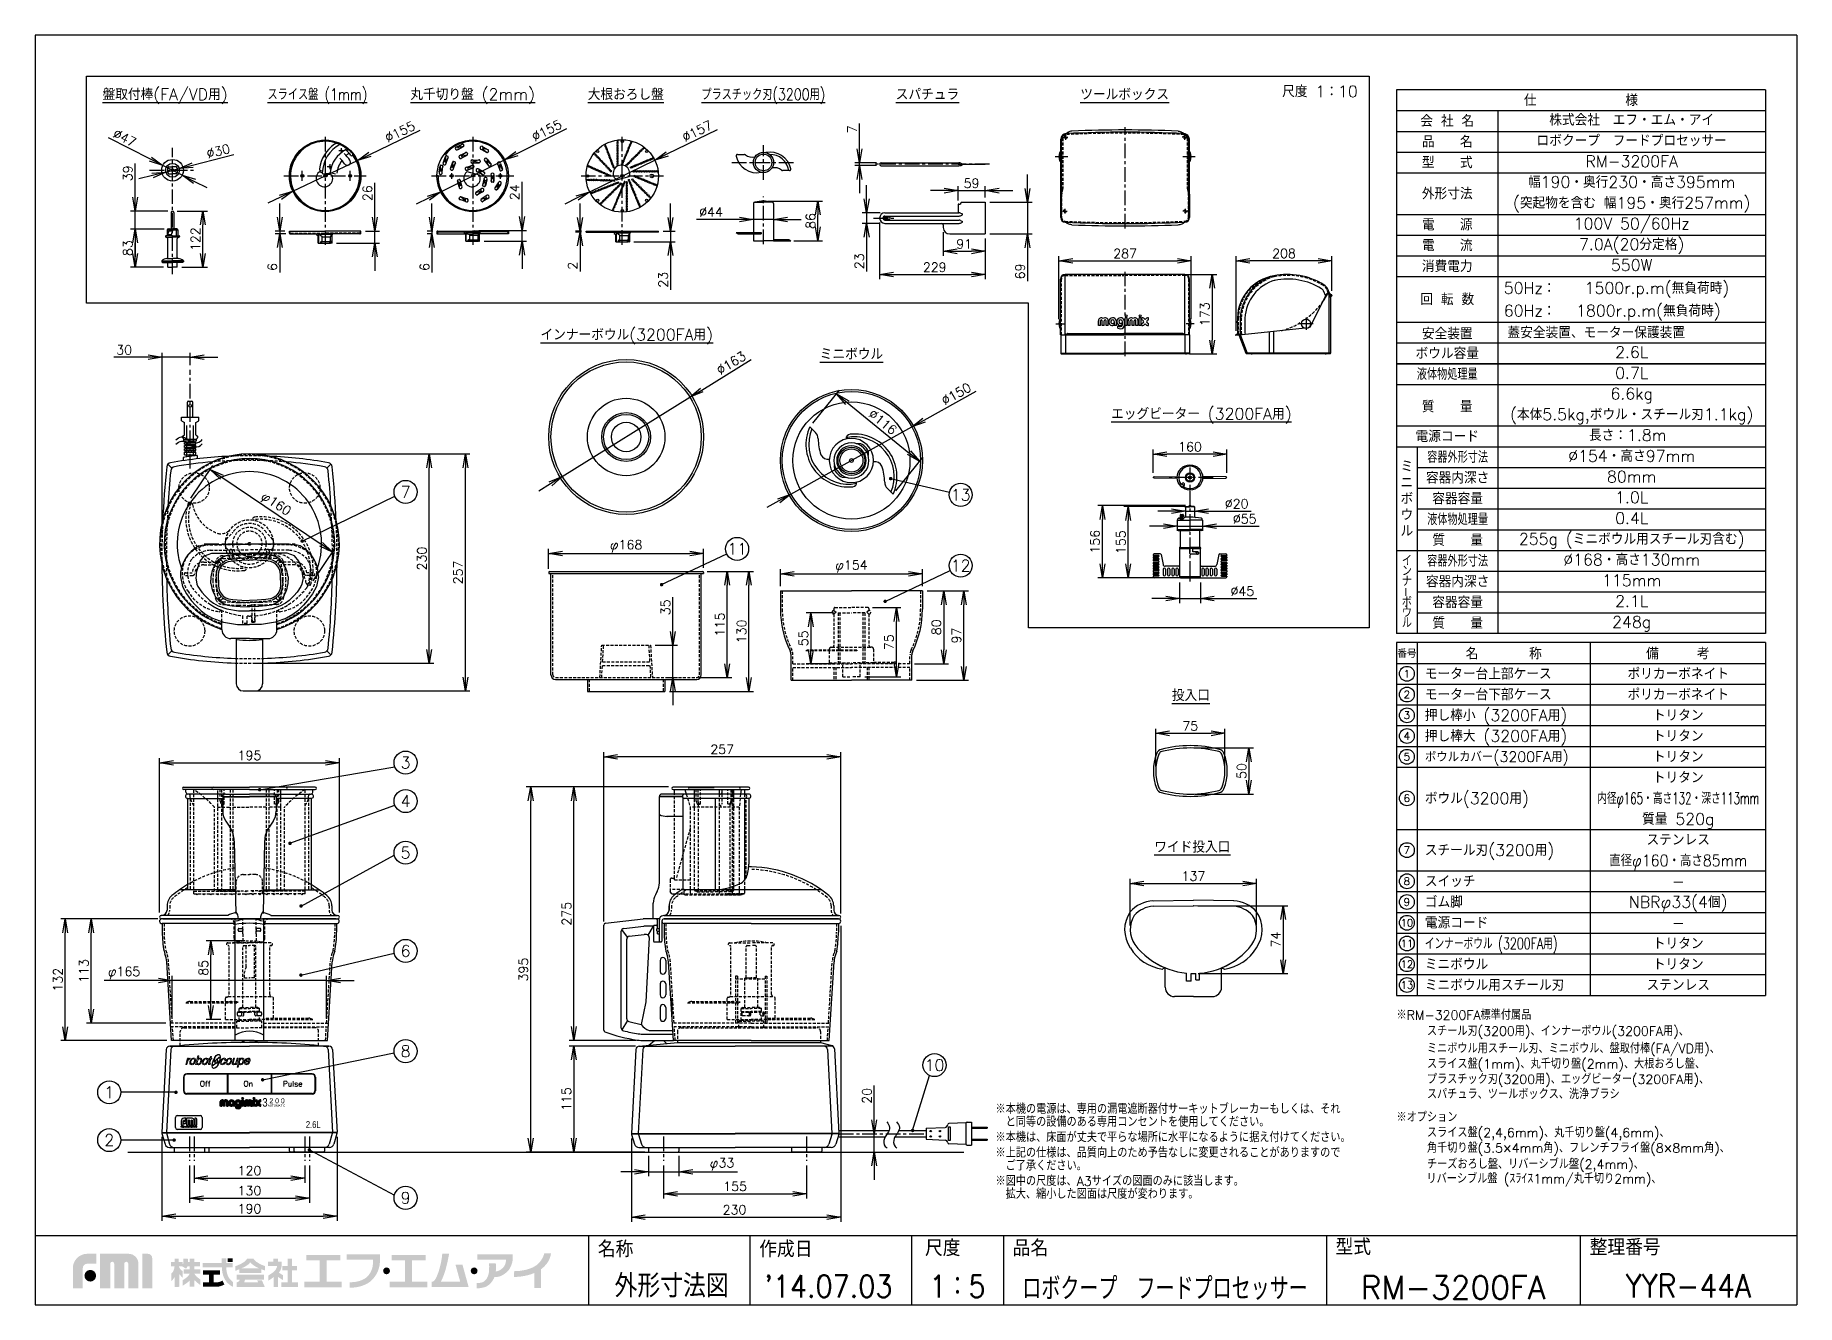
# Model space of a CAD drawing. Extents: x 115 to 2025, y 0 to 1377.
import ezdxf
from ezdxf.enums import TextEntityAlignment as Align

# ---------------------------------------------------------------- set-up
doc = ezdxf.new("R2010")
doc.units = 0
doc.header["$LTSCALE"] = 0.5
doc.header["$PDMODE"] = 3
doc.linetypes.add('CENTER', pattern=[50.8, 31.75, -6.35, 6.35, -6.35])
doc.linetypes.add('HIDDEN', pattern=[9.525, 6.35, -3.175])
doc.layers.get('0').update_dxf_attribs({"linetype": 'CONTINUOUS'})
doc.layers.get('DEFPOINTS').update_dxf_attribs({"linetype": 'CONTINUOUS'})
for name, color, linetype in [('DANMEN', 7, 'CONTINUOUS'), ('KIKI-2D2', 7, 'CONTINUOUS'), ('SIYOU', 7, 'CONTINUOUS'), ('SUNPOU', 7, 'CONTINUOUS'), ('WAKU', 7, 'CONTINUOUS')]:
    doc.layers.add(name, color=color, linetype=linetype)
doc.styles.add('BIGFONT', font='romans.shx', dxfattribs={"bigfont": 'bigfont'})
doc.styles.get("Standard").update_dxf_attribs({"font": 'ROMANS', "bigfont": 'EXTFONT.shx'})
doc.styles.add('STYLE1', font='swiss.ttf', dxfattribs={"bigfont": 'bigfont.shx'})
doc.dimstyles.get("Standard").update_dxf_attribs({"dimscale": 5, "dimtxt": 2, "dimasz": 3, "dimexe": 1, "dimexo": 1, "dimgap": 0.6, "dimtad": 3, "dimdec": 1, "dimzin": 0, "dimdsep": 46, "dimtxsty": 'STANDARD', "dimblk1": 'OPEN', "dimblk2": 'OPEN', "dimsah": 1, "dimcen": 1.5, "dimclrd": 7, "dimclre": 7, "dimclrt": 7, "dimadec": 0, "dimazin": 0, "dimtfac": 1, "dimtdec": 1, "dimtmove": 0, "dimatfit": 0, "dimldrblk": 'DOTSMALL', "dimfxl": 1, "dimtvp": 1, "dimtolj": 1, "dimtzin": 0, "dimarcsym": 0})
doc.dimstyles.new('STYLE_1', dxfattribs={"dimscale": 5, "dimtxt": 2, "dimasz": 3, "dimexe": 1, "dimexo": 1, "dimgap": 0.6, "dimtad": 3, "dimdec": 0, "dimlfac": 2, "dimzin": 0, "dimdsep": 46, "dimtxsty": 'STANDARD', "dimblk1": 'OPEN', "dimblk2": 'OPEN', "dimsah": 1, "dimcen": 1.5, "dimadec": 0, "dimazin": 0, "dimtfac": 1, "dimtdec": 0, "dimtmove": 0, "dimatfit": 0, "dimldrblk": 'DOTSMALL', "dimfxl": 1, "dimtvp": 1, "dimtolj": 1, "dimtzin": 0, "dimarcsym": 0})
pattern_1 = [(45, (-3522.64643, 163.58559), (-0.067882251, 0.067882251), [])]

msp = doc.modelspace()

# ---------------------------------------------------------------- texts
at = {"color": 2, "style": 'BIGFONT'}
for s, p in [('Off', (293.39, 236.67)), ('On', (340.73, 236.67)), ('Pulse', (383.42, 236.67))]:
    msp.add_text(s, height=6, dxfattribs=at).set_placement(p)
at = {"color": 2, "style": 'STYLE1', "width": 0.8}
for s, height, p in [('3', 9.23, (361.25, 214.88)), ('AUTOMATIC ', 2.3, (367.17, 214.91)), ('2 0 0', 5.36, (368.9, 218.51)), ('2.6L', 7.384, (408.42, 191.78))]:
    msp.add_text(s, height=height, dxfattribs=at).set_placement(p)
at = {"layer": 'SIYOU', "color": 1}
for s, p in [('%%U盤取付棒(FA/VD用)', (255.85, 1306.36)), ('%%U丸千切り盤 (2mm)', (589.32, 1306.45)), ('%%u大根おろし盤', (755.31, 1306.36)), ('%%uスパチュラ', (1082.39, 1306.36)), ('%%uツールボックス', (1296.26, 1306.36)), ('尺度 1：10', (1508.03, 1309.54)), ('%%Uインナーボウル(3200FA用)', (756.39, 1045.77)), ('%%uミニボウル', (999.99, 1024.74)), ('%%Uエッグビーター (3200FA用)', (1379.45, 959.9)), ('%%u投入口', (1368.06, 654.69)), ('%%Uワイド投入口', (1369.59, 490.26))]:
    msp.add_text(s, height=12.5, dxfattribs=at).set_placement(p, align=Align.CENTER)
at = {"layer": 'SIYOU', "color": 1, "width": 0.8}
for s, p in [('%%Uスライス盤 (1mm)', (421, 1306.45)), ('%%Uプラスチック刃(3200用)', (904.48, 1306.36))]:
    msp.add_text(s, height=12.5, dxfattribs=at).set_placement(p, align=Align.CENTER)
at = {"layer": 'SIYOU', "color": 1}
for s, height, p in [('仕\u3000\u3000\u3000\u3000\u3000\u3000\u3000様', 12.5, (1791.01, 1306.25)), ('会 社 名', 12.5, (1646.01, 1283.75)), ('株式会社\u3000エフ・エム・アイ', 12.5, (1846.01, 1285)), ('品\u3000\u3000名', 12.5, (1646.01, 1261.25)), ('ロボクープ\u3000フードプロセッサー', 12.5, (1846.01, 1262.5)), ('型\u3000\u3000式', 12.5, (1646.01, 1238.75)), ('RM-3200FA', 12.5, (1846.01, 1240)), ('幅190・奥行230・高さ395mm', 12.5, (1846.01, 1217.5)), ('外形寸法', 12.5, (1646.01, 1205)), ('(突起物を含む 幅195・奥行257mm)', 12.5, (1846.01, 1195)), ('電\u3000\u3000源', 12.5, (1646.01, 1171.25)), (' 100V 50/60Hz ', 12.5, (1846.01, 1172.5)), ('電\u3000\u3000流', 12.5, (1646.01, 1148.75)), ('7.0A(20分定格)', 12.5, (1846.01, 1150)), ('消費電力', 12.5, (1646.01, 1126.25)), ('550W', 12.5, (1846.01, 1127.5)), ('回 転 数', 12.5, (1646.01, 1090.3)), ('安全装置', 12.5, (1646.01, 1053.08)), ('ボウル容量', 12.5, (1646.01, 1031.78)), ('2.6L', 12.5, (1846.01, 1033.03)), ('0.7L', 12.5, (1846.01, 1010.53)), ('6.6kg', 12.5, (1846.01, 988.03)), ('質\u3000\u3000量', 12.5, (1646.01, 974.01)), ('(本体5.5kg,ボウル・スチール刃1.1kg)', 12.5, (1846.01, 965.53)), ('電源コード', 12.5, (1646.01, 941.78)), ('長さ：1.8m ', 12.5, (1846.01, 943.03)), ('%%C154・高さ97mm', 12.5, (1846.01, 920.53)), ('ミ', 12.5, (1602.26, 909.28)), ('容器内深さ', 12.5, (1657.26, 896.78)), ('80mm', 12.5, (1846.01, 898.03)), ('ボ', 12.5, (1602.26, 874.28)), ('ニ', 12.5, (1602.26, 891.78)), ('容器容量', 12.5, (1657.26, 874.28)), ('1.0L', 12.5, (1846.01, 875.53)), ('ウ', 12.5, (1602.26, 856.78)), ('ル', 12.5, (1602.26, 839.28)), ('0.4L', 12.5, (1846.01, 853.03)), ('質\u3000\u3000量', 12.5, (1657.26, 829.28)), ('255g (ミニボウル用スチール刃含む)', 12.5, (1846.01, 830.53)), ('イ', 10, (1602.26, 806.78)), ('%%C168・高さ130mm', 12.5, (1846.01, 808.03)), ('ナ', 10, (1602.26, 784.28)), ('ン', 10, (1602.26, 795.53)), ('容器内深さ', 12.5, (1657.26, 784.28)), ('115mm', 12.5, (1846.01, 785.53)), ('ボ', 10, (1602.26, 761.78)), ('容器容量', 12.5, (1657.26, 761.78)), ('2.1L', 12.5, (1846.01, 763.03)), ('ウ', 10, (1602.26, 750.53)), ('質\u3000\u3000量', 12.5, (1657.26, 739.28)), ('248g', 12.5, (1846.01, 740.53)), ('ル', 10, (1602.26, 739.28)), ('ポリカーボネイト', 12.5, (1896.49, 684.3)), ('ポリカーボネイト', 12.5, (1896.49, 661.8)), ('トリタン', 12.5, (1896.49, 639.3)), ('トリタン', 12.5, (1896.49, 616.8)), ('トリタン', 12.5, (1896.49, 594.3)), ('トリタン', 12.5, (1896.49, 571.8)), ('質量 520g', 12.5, (1896.49, 526.8)), ('ステンレス', 12.5, (1896.49, 504.3)), ('-', 12.5, (1896.49, 459.3)), ('NBRφ33(4個)', 12.5, (1896.49, 436.8)), ('-', 12.5, (1896.49, 414.3)), ('トリタン', 12.5, (1896.49, 391.8)), ('トリタン', 12.5, (1896.49, 369.3)), ('ステンレス', 12.5, (1896.49, 346.8))]:
    msp.add_text(s, height=height, dxfattribs=at).set_placement(p, align=Align.MIDDLE_CENTER)
for s, height, p in [('50Hz：   1500r.p.m(無負荷時)', 12.5, (1707.35, 1102.65)), ('60Hz：\u3000 1800r.p.m(無負荷時) \u3000', 12.5, (1707.35, 1077.95)), ('蓋安全装置、モーター保護装置', 12.5, (1711.34, 1054.37)), ('モーター台上部ケース', 12.5, (1621.72, 684.28)), ('モーター台下部ケース', 12.5, (1621.72, 661.78)), ('押し棒小 (3200FA用)', 12.5, (1621.72, 639.28)), ('押し棒大 (3200FA用)', 12.5, (1621.72, 616.78)), ('ボウルカバー(3200FA用)', 11.25, (1621.72, 594.28)), ('ボウル(3200用)', 12.5, (1621.72, 549.28)), ('スチール刃(3200用)', 12.5, (1621.72, 493.03)), ('スイッチ', 12.5, (1621.72, 459.28)), ('ゴム脚', 12.5, (1621.72, 436.78)), ('電源コード', 12.5, (1621.72, 414.28)), ('ミニボウル', 12.5, (1621.72, 369.28)), ('ミニボウル用スチール刃', 12.5, (1621.72, 346.78))]:
    msp.add_text(s, height=height, dxfattribs=at).set_placement(p, align=Align.MIDDLE_LEFT)
for s, width, p in [('液体物処理量', 0.8, (1646.01, 1009.28)), ('容器外形寸法', 0.8, (1657.26, 919.28)), ('液体物処理量', 0.8, (1657.26, 851.78)), ('容器外形寸法', 0.8, (1657.26, 806.78)), ('内径φ165・高さ132・深さ113mm', 0.65, (1896.49, 549.3)), ('直径φ160・高さ85mm', 0.9, (1896.49, 481.8))]:
    msp.add_text(s, height=12.5, dxfattribs=dict(at, width=width)).set_placement(p, align=Align.MIDDLE_CENTER)
msp.add_text('ー', height=10, rotation=90, dxfattribs=at).set_placement((1602.26, 773.03), align=Align.MIDDLE_CENTER)
for s, height, p in [('番号', 8.036, (1602.26, 706.78)), ('名\u3000\u3000\u3000\u3000称', 12.5, (1707.26, 706.78)), ('備\u3000\u3000\u3000考', 12.5, (1896.01, 706.78)), ('1', 8.04, (1602.26, 684.28)), ('2', 8.04, (1602.26, 661.78)), ('3', 8.04, (1602.26, 639.28)), ('4', 8.04, (1602.26, 616.78)), ('5', 8.04, (1602.26, 594.28)), ('6', 8.04, (1602.26, 549.28)), ('7', 8.04, (1602.26, 493.03)), ('8', 8.04, (1602.26, 459.28)), ('9', 8.04, (1602.26, 436.78)), ('10', 8.036, (1602.26, 414.28)), ('11', 8.036, (1602.26, 391.78)), ('12', 8.036, (1602.26, 369.28)), ('13', 8.036, (1602.26, 346.78))]:
    msp.add_text(s, height=height, dxfattribs=at).set_placement(p, align=Align.MIDDLE)
at = {"layer": 'SIYOU', "color": 1, "width": 0.7}
msp.add_text('インナーボウル (3200FA用)', height=12.5, dxfattribs=at).set_placement((1621.72, 391.78), align=Align.MIDDLE_LEFT)
at = {"layer": 'SIYOU', "color": 1}
for s, p in [('※RM-3200FA標準付属品', (1591.01, 309.14)), ('\u3000\u3000\u3000スチール刃(3200用)、インナーボウル(3200FA用)、', (1591.01, 291.75)), ('\u3000\u3000\u3000スライス盤(1mm)、丸千切り盤(2mm)、大根おろし盤、', (1591.01, 256.17)), ('\u3000\u3000\u3000ミニボウル用スチール刃、ミニボウル、盤取付棒(FA/VD用)、', (1591.01, 272.85)), ('\u3000\u3000\u3000プラスチック刃(3200用)、エッグビーター(3200FA用)、', (1591.01, 239.5)), ('\u3000\u3000\u3000スパチュラ、ツールボックス、洗浄ブラシ', (1591.01, 223.28)), ('※本機の電源は、専用の漏電遮断器付サーキットブレーカーもしくは、それ', (1156.22, 207.18)), ('\u3000と同等の設備のある専用コンセントを使用してください。', (1156.22, 193.18)), ('※オプション', (1591.01, 198.33)), ('\u3000\u3000\u3000スライス盤(2,4,6mm)、丸千切り盤(4,6mm)、', (1591.01, 181.65)), ('※本機は、床面が丈夫で平らな場所に水平になるように据え付けてください。', (1156.22, 176.46)), ('\u3000\u3000\u3000角千切り盤(3.5×4mm角)、フレンチフライ盤(8×8mm角)、', (1591.01, 164.97)), ('※上記の仕様は、品質向上のため予告なしに変更されることがありますので', (1156.22, 159.73)), ('\u3000ご了承ください。', (1156.22, 145.73)), ('\u3000\u3000\u3000チーズおろし盤、リバーシブル盤(2,4mm)、', (1591.01, 147.42)), ('※図中の尺度は、A3サイズの図面のみに該当します。', (1156.22, 129.01)), ('\u3000\u3000\u3000リバーシブル盤 (ｽﾗｲｽ1mm/丸千切り2mm)、', (1590.52, 131.67)), ('\u3000拡大、縮小した図面は尺度が変わります。', (1156.22, 115.01))]:
    msp.add_text(s, height=10, dxfattribs=at).set_placement(p)
at = {"layer": 'SUNPOU'}
for s, p in [('7', (516.56, 881.5)), ('13', (1118.44, 878.36)), ('11', (876.06, 819.72)), ('12', (1118.44, 801.55)), ('3', (516.56, 587.93)), ('4', (516.56, 546.21)), ('5', (516.56, 490.24)), ('6', (516.56, 383.7)), ('8', (516.56, 275.03)), ('10', (1090.07, 259.87)), ('1', (195.28, 230.41)), ('2', (195.27, 178.59)), ('9', (516.56, 115.95))]:
    msp.add_text(s, height=12.5, dxfattribs=at).set_placement(p, align=Align.MIDDLE)
at = {"layer": 'WAKU'}
for s, p in [('名称', (725.02, 51.55)), ('作成日', (900.02, 51.55)), ('尺度', (1079.76, 52.71)), ('品名', (1174.84, 52.71)), ('型式', (1524.95, 53.98)), ('整理番号', (1800.43, 53.55))]:
    msp.add_text(s, height=17.5, dxfattribs=at).set_placement(p)
at = {"layer": 'WAKU', "color": 1, "width": 0.9}
for s, height, p in [('外形寸法図', 25, (805, 8.02)), ("'14.07.03", 24, (975, 8.02)), ('1：5', 24, (1115, 8.02)), ('YYR-44A', 25, (1907.5, 8.02))]:
    msp.add_text(s, height=height, dxfattribs=at).set_placement(p, align=Align.CENTER)
at = {"layer": 'WAKU', "color": 1, "width": 0.75}
msp.add_text('ロボクープ\u3000フードプロセッサー', height=25, dxfattribs=at).set_placement((1340, 18.75), align=Align.MIDDLE)
at = {"layer": 'WAKU', "color": 1}
msp.add_text('RM-3200FA', height=25, dxfattribs=at).set_placement((1652.5, 18.75), align=Align.MIDDLE)

# ---------------------------------------------------------------- blocks, each defined once
blk = doc.blocks.new('_OPEN')
at = {"color": 0, "linetype": 'ByBlock'}
for p, q in [((-1, 0.17), (0, 0)), ((0, 0), (-1, -0.17)), ((0, 0), (-1, 0))]:
    blk.add_line(p, q, dxfattribs=at)
blk = doc.blocks.new('*D2')
at = {"layer": 'DEFPOINTS', "color": 0}
for p in [(1099.6, 1168.2), (1145.1, 1161.2), (1145.1, 1142.4)]:
    blk.add_point(p, dxfattribs=at)
at = {"layer": 'SUNPOU', "color": 0, "lineweight": -2}
for p, q in [((1099.6, 1163.2), (1099.6, 1137.4)), ((1145.1, 1156.2), (1145.1, 1137.4)), ((1114.6, 1142.4), (1130.1, 1142.4))]:
    blk.add_line(p, q, dxfattribs=at)
at = {"layer": 'SUNPOU', "color": 0, "lineweight": -2, "xscale": 15, "yscale": 15, "zscale": 15, "rotation": 180}
blk.add_blockref('_OPEN', (1099.6, 1142.4), dxfattribs=at)
at = {"layer": 'SUNPOU', "color": 0, "lineweight": -2, "xscale": 15, "yscale": 15, "zscale": 15}
blk.add_blockref('_OPEN', (1145.1, 1142.4), dxfattribs=at)
at = {"layer": 'SUNPOU', "color": 0, "insert": (1122.3, 1150.4), "char_height": 10, "attachment_point": 5}
blk.add_mtext('\\A1;91', dxfattribs=at)
blk = doc.blocks.new('_DotSmall')
at = {"color": 0, "linetype": 'ByBlock', "const_width": 0.5}
blk.add_lwpolyline([(-0.0625, 0, 1), (0.0625, 0, 1)], format="xyb", close=True, dxfattribs=at)
blk = doc.blocks.new('*D3')
at = {"layer": 'DEFPOINTS', "color": 0}
for p in [(1008.8, 1238.5), (1032.2, 1238.5), (1032.2, 1235.3)]:
    blk.add_point(p, dxfattribs=at)
at = {"layer": 'SUNPOU', "color": 0, "lineweight": -2}
for p, q in [((1008.8, 1253.5), (1008.8, 1281.2)), ((1027.2, 1238.5), (1003.8, 1238.5)), ((1027.2, 1235.3), (1003.8, 1235.3)), ((1008.8, 1235.3), (1008.8, 1238.5)), ((1008.8, 1220.3), (1008.8, 1205.3))]:
    blk.add_line(p, q, dxfattribs=at)
at = {"layer": 'SUNPOU', "color": 0, "lineweight": -2, "xscale": 15, "yscale": 15, "zscale": 15}
for p, rotation in [((1008.8, 1238.5), 270), ((1008.8, 1235.3), 90)]:
    blk.add_blockref('_OPEN', p, dxfattribs=dict(at, rotation=rotation))
at = {"layer": 'SUNPOU', "color": 0, "insert": (1000.8, 1274.8), "char_height": 10, "attachment_point": 5, "rotation": 90}
blk.add_mtext('\\A1;7', dxfattribs=at)
blk = doc.blocks.new('*D4')
at = {"layer": 'DEFPOINTS', "color": 0}
for p in [(1145.1, 1208.2), (1115.6, 1192.7), (1145.1, 1195.7)]:
    blk.add_point(p, dxfattribs=at)
at = {"layer": 'SUNPOU', "color": 0, "lineweight": -2}
for p, q in [((1100.6, 1208.2), (1085.6, 1208.2)), ((1115.6, 1197.7), (1115.6, 1213.2)), ((1115.6, 1208.2), (1145.1, 1208.2)), ((1145.1, 1200.7), (1145.1, 1213.2)), ((1160.1, 1208.2), (1175.1, 1208.2))]:
    blk.add_line(p, q, dxfattribs=at)
at = {"layer": 'SUNPOU', "color": 0, "lineweight": -2, "xscale": 15, "yscale": 15, "zscale": 15}
blk.add_blockref('_OPEN', (1115.6, 1208.2), dxfattribs=at)
at = {"layer": 'SUNPOU', "color": 0, "lineweight": -2, "xscale": 15, "yscale": 15, "zscale": 15, "rotation": 180}
blk.add_blockref('_OPEN', (1145.1, 1208.2), dxfattribs=at)
at = {"layer": 'SUNPOU', "color": 0, "insert": (1130.3, 1216.2), "char_height": 10, "attachment_point": 5}
blk.add_mtext('\\A1;59', dxfattribs=at)
blk = doc.blocks.new('*D5')
at = {"layer": 'DEFPOINTS', "color": 0}
for p in [(1145.1, 1195.7), (1145.1, 1161.2), (1190.9, 1161.2)]:
    blk.add_point(p, dxfattribs=at)
at = {"layer": 'SUNPOU', "color": 0, "lineweight": -2}
for p, q in [((1190.9, 1210.7), (1190.9, 1225.7)), ((1150.1, 1195.7), (1195.9, 1195.7)), ((1190.9, 1195.7), (1190.9, 1161.2)), ((1150.1, 1161.2), (1195.9, 1161.2)), ((1190.9, 1146.2), (1190.9, 1110))]:
    blk.add_line(p, q, dxfattribs=at)
at = {"layer": 'SUNPOU', "color": 0, "lineweight": -2, "xscale": 15, "yscale": 15, "zscale": 15}
for p, rotation in [((1190.9, 1195.7), 270), ((1190.9, 1161.2), 90)]:
    blk.add_blockref('_OPEN', p, dxfattribs=dict(at, rotation=rotation))
at = {"layer": 'SUNPOU', "color": 0, "insert": (1182.9, 1120.6), "char_height": 10, "attachment_point": 5, "rotation": 90}
blk.add_mtext('\\A1;69', dxfattribs=at)
blk = doc.blocks.new('*D6')
at = {"layer": 'DEFPOINTS', "color": 0}
for p in [(1030.6, 1178.5), (1145.1, 1161.2), (1145.1, 1117.2)]:
    blk.add_point(p, dxfattribs=at)
at = {"layer": 'SUNPOU', "color": 0, "lineweight": -2}
for p, q in [((1030.6, 1173.5), (1030.6, 1112.2)), ((1145.1, 1156.2), (1145.1, 1112.2)), ((1045.6, 1117.2), (1130.1, 1117.2))]:
    blk.add_line(p, q, dxfattribs=at)
at = {"layer": 'SUNPOU', "color": 0, "lineweight": -2, "xscale": 15, "yscale": 15, "zscale": 15, "rotation": 180}
blk.add_blockref('_OPEN', (1030.6, 1117.2), dxfattribs=at)
at = {"layer": 'SUNPOU', "color": 0, "lineweight": -2, "xscale": 15, "yscale": 15, "zscale": 15}
blk.add_blockref('_OPEN', (1145.1, 1117.2), dxfattribs=at)
at = {"layer": 'SUNPOU', "color": 0, "insert": (1090.3, 1125.2), "char_height": 10, "attachment_point": 5}
blk.add_mtext('\\A1;229', dxfattribs=at)
blk = doc.blocks.new('*D7')
at = {"layer": 'DEFPOINTS', "color": 0}
for p in [(893.6, 1177), (893.6, 1176.9), (915.6, 1178)]:
    blk.add_point(p, dxfattribs=at)
at = {"layer": 'SUNPOU', "color": 0, "lineweight": -2}
for p, q in [((878.6, 1177), (831.9, 1177)), ((893.6, 1181.9), (893.6, 1182)), ((915.6, 1177), (893.6, 1177)), ((915.6, 1173), (915.6, 1172)), ((930.6, 1177), (945.6, 1177))]:
    blk.add_line(p, q, dxfattribs=at)
at = {"layer": 'SUNPOU', "color": 0, "lineweight": -2, "xscale": 15, "yscale": 15, "zscale": 15}
blk.add_blockref('_OPEN', (893.6, 1177), dxfattribs=at)
at = {"layer": 'SUNPOU', "color": 0, "lineweight": -2, "xscale": 15, "yscale": 15, "zscale": 15, "rotation": 180}
blk.add_blockref('_OPEN', (915.6, 1177), dxfattribs=at)
at = {"layer": 'SUNPOU', "color": 0, "insert": (847.8, 1185), "char_height": 10, "attachment_point": 5}
blk.add_mtext('\\A1;%%C44', dxfattribs=at)
blk = doc.blocks.new('*D8')
at = {"layer": 'DEFPOINTS', "color": 0}
for p in [(904.6, 1196.8), (963.7, 1196.8), (932.5, 1153.8)]:
    blk.add_point(p, dxfattribs=at)
at = {"layer": 'SUNPOU', "color": 0, "lineweight": -2}
for p, q in [((909.6, 1196.8), (968.7, 1196.8)), ((963.7, 1168.8), (963.7, 1181.8)), ((937.5, 1153.8), (968.7, 1153.8))]:
    blk.add_line(p, q, dxfattribs=at)
at = {"layer": 'SUNPOU', "color": 0, "lineweight": -2, "xscale": 15, "yscale": 15, "zscale": 15}
for p, rotation in [((963.7, 1196.8), 90), ((963.7, 1153.8), 270)]:
    blk.add_blockref('_OPEN', p, dxfattribs=dict(at, rotation=rotation))
at = {"layer": 'SUNPOU', "color": 0, "insert": (955.7, 1175.3), "char_height": 10, "attachment_point": 5, "rotation": 90}
blk.add_mtext('\\A1;86', dxfattribs=at)
blk = doc.blocks.new('*D9')
at = {"layer": 'DEFPOINTS', "color": 0}
for p in [(1359.2, 1117.3), (1361.4, 1031.1), (1391.2, 1031.1)]:
    blk.add_point(p, dxfattribs=at)
at = {"layer": 'SUNPOU', "color": 0, "lineweight": -2}
for p, q in [((1364.2, 1117.3), (1396.2, 1117.3)), ((1391.2, 1102.3), (1391.2, 1046.1)), ((1366.4, 1031.1), (1396.2, 1031.1))]:
    blk.add_line(p, q, dxfattribs=at)
at = {"layer": 'SUNPOU', "color": 0, "lineweight": -2, "xscale": 15, "yscale": 15, "zscale": 15}
for p, rotation in [((1391.2, 1117.3), 90), ((1391.2, 1031.1), 270)]:
    blk.add_blockref('_OPEN', p, dxfattribs=dict(at, rotation=rotation))
at = {"layer": 'SUNPOU', "color": 0, "insert": (1383.2, 1074.2), "char_height": 10, "attachment_point": 5, "rotation": 90}
blk.add_mtext('\\A1;173', dxfattribs=at)
blk = doc.blocks.new('*D10')
at = {"layer": 'DEFPOINTS', "color": 0}
for p in [(1417, 1132.1), (1521, 1094.6), (1417, 1051.3)]:
    blk.add_point(p, dxfattribs=at)
at = {"layer": 'SUNPOU', "color": 0, "lineweight": -2}
for p, q in [((1417, 1056.3), (1417, 1137.1)), ((1506, 1132.1), (1432, 1132.1)), ((1521, 1099.6), (1521, 1137.1))]:
    blk.add_line(p, q, dxfattribs=at)
at = {"layer": 'SUNPOU', "color": 0, "lineweight": -2, "xscale": 15, "yscale": 15, "zscale": 15, "rotation": 180}
blk.add_blockref('_OPEN', (1417, 1132.1), dxfattribs=at)
at = {"layer": 'SUNPOU', "color": 0, "lineweight": -2, "xscale": 15, "yscale": 15, "zscale": 15}
blk.add_blockref('_OPEN', (1521, 1132.1), dxfattribs=at)
at = {"layer": 'SUNPOU', "color": 0, "insert": (1469, 1140.1), "char_height": 10, "attachment_point": 5}
blk.add_mtext('\\A1;208', dxfattribs=at)
blk = doc.blocks.new('*D11')
at = {"layer": 'DEFPOINTS', "color": 0}
for p in [(954.9, 952.2), (1074, 914.5), (1045.1, 878.9)]:
    blk.add_point(p, dxfattribs=at)
at = {"layer": 'SUNPOU', "color": 7, "lineweight": -2}
for p, q in [((958, 956.1), (986.9, 991.7)), ((995.4, 978.4), (1062.4, 924)), ((1048.3, 882.8), (1077.2, 918.4))]:
    blk.add_line(p, q, dxfattribs=at)
at = {"layer": 'SUNPOU', "color": 7, "lineweight": -2, "xscale": 15, "yscale": 15, "zscale": 15}
for p, rotation in [((983.8, 987.8), 140.9130941535423), ((1074, 914.5), 320.9130941535423)]:
    blk.add_blockref('_OPEN', p, dxfattribs=dict(at, rotation=rotation))
at = {"layer": 'SUNPOU', "color": 7, "insert": (1034, 957.4), "char_height": 10, "attachment_point": 5, "rotation": 320.9131}
blk.add_mtext('\\A1;%%C116', dxfattribs=at)
blk = doc.blocks.new('*D12')
at = {"layer": 'DEFPOINTS', "color": 0}
for p in [(1036.3, 1184.2), (1016.5, 1172.7), (1036.3, 1172.7)]:
    blk.add_point(p, dxfattribs=at)
at = {"layer": 'SUNPOU', "color": 0, "lineweight": -2}
for p, q in [((1016.5, 1199.2), (1016.5, 1214.2)), ((1031.3, 1184.2), (1011.5, 1184.2)), ((1016.5, 1184.2), (1016.5, 1172.7)), ((1031.3, 1172.7), (1011.5, 1172.7)), ((1016.5, 1157.7), (1016.5, 1120.5))]:
    blk.add_line(p, q, dxfattribs=at)
at = {"layer": 'SUNPOU', "color": 0, "lineweight": -2, "xscale": 15, "yscale": 15, "zscale": 15}
for p, rotation in [((1016.5, 1184.2), 270), ((1016.5, 1172.7), 90)]:
    blk.add_blockref('_OPEN', p, dxfattribs=dict(at, rotation=rotation))
at = {"layer": 'SUNPOU', "color": 0, "insert": (1008.5, 1131.6), "char_height": 10, "attachment_point": 5, "rotation": 90}
blk.add_mtext('\\A1;23', dxfattribs=at)
blk = doc.blocks.new('*D13')
at = {"layer": 'DEFPOINTS', "color": 0}
for p in [(1065.6, 952), (934.4, 879.2)]:
    blk.add_point(p, dxfattribs=at)
at = {"layer": 'SUNPOU', "color": 7, "lineweight": -2}
for p, q in [((1078.7, 959.2), (1135.3, 990.7)), ((934.4, 879.2), (1065.6, 952)), ((921.3, 871.9), (908.2, 864.6))]:
    blk.add_line(p, q, dxfattribs=at)
at = {"layer": 'SUNPOU', "color": 7, "lineweight": -2, "xscale": 15, "yscale": 15, "zscale": 15}
for p, rotation in [((1065.6, 952), 209.0344874769741), ((934.4, 879.2), 29.03448747697411)]:
    blk.add_blockref('_OPEN', p, dxfattribs=dict(at, rotation=rotation))
at = {"layer": 'SUNPOU', "color": 7, "insert": (1113.6, 987.8), "char_height": 10, "attachment_point": 5, "rotation": 29.0345}
blk.add_mtext('\\A1;∅150', dxfattribs=at)
blk = doc.blocks.new('*D14')
at = {"layer": 'DEFPOINTS', "color": 0}
for p in [(1077, 792.6), (923, 774.2), (1077, 774.2)]:
    blk.add_point(p, dxfattribs=at)
at = {"layer": 'SUNPOU', "color": 7, "lineweight": -2}
for p, q in [((923, 779.2), (923, 797.6)), ((938, 792.6), (1062, 792.6)), ((1077, 779.2), (1077, 797.6))]:
    blk.add_line(p, q, dxfattribs=at)
at = {"layer": 'SUNPOU', "color": 7, "lineweight": -2, "xscale": 15, "yscale": 15, "zscale": 15, "rotation": 180}
blk.add_blockref('_OPEN', (923, 792.6), dxfattribs=at)
at = {"layer": 'SUNPOU', "color": 7, "lineweight": -2, "xscale": 15, "yscale": 15, "zscale": 15}
blk.add_blockref('_OPEN', (1077, 792.6), dxfattribs=at)
at = {"layer": 'SUNPOU', "color": 7, "insert": (1000, 800.6), "char_height": 10, "attachment_point": 5}
blk.add_mtext('\\A1;φ154', dxfattribs=at)
blk = doc.blocks.new('*D15')
at = {"layer": 'DEFPOINTS', "color": 0}
for p in [(1077, 774.2), (1121.9, 774.2), (1065.5, 677.2)]:
    blk.add_point(p, dxfattribs=at)
at = {"layer": 'SUNPOU', "color": 7, "lineweight": -2}
for p, q in [((1082, 774.2), (1126.9, 774.2)), ((1121.9, 692.2), (1121.9, 759.2)), ((1070.5, 677.2), (1126.9, 677.2))]:
    blk.add_line(p, q, dxfattribs=at)
at = {"layer": 'SUNPOU', "color": 7, "lineweight": -2, "xscale": 15, "yscale": 15, "zscale": 15}
for p, rotation in [((1121.9, 774.2), 90), ((1121.9, 677.2), 270)]:
    blk.add_blockref('_OPEN', p, dxfattribs=dict(at, rotation=rotation))
at = {"layer": 'SUNPOU', "color": 7, "insert": (1113.9, 725.7), "char_height": 10, "attachment_point": 5, "rotation": 90}
blk.add_mtext('\\A1;97', dxfattribs=at)
blk = doc.blocks.new('*D16')
at = {"layer": 'DEFPOINTS', "color": 0}
for p in [(1018, 756), (1048.7, 756), (1009.5, 681)]:
    blk.add_point(p, dxfattribs=at)
at = {"layer": 'SUNPOU', "color": 7, "lineweight": -2}
for p, q in [((1023, 756), (1053.7, 756)), ((1048.7, 696), (1048.7, 741)), ((1014.5, 681), (1053.7, 681))]:
    blk.add_line(p, q, dxfattribs=at)
at = {"layer": 'SUNPOU', "color": 7, "lineweight": -2, "xscale": 15, "yscale": 15, "zscale": 15}
for p, rotation in [((1048.7, 756), 90), ((1048.7, 681), 270)]:
    blk.add_blockref('_OPEN', p, dxfattribs=dict(at, rotation=rotation))
at = {"layer": 'SUNPOU', "color": 7, "insert": (1040.7, 718.5), "char_height": 10, "attachment_point": 5, "rotation": 90}
blk.add_mtext('\\A1;75', dxfattribs=at)
blk = doc.blocks.new('*D17')
at = {"layer": 'DEFPOINTS', "color": 0}
for p in [(1077, 774.2), (1063.5, 695.2), (1100.1, 695.2)]:
    blk.add_point(p, dxfattribs=at)
at = {"layer": 'SUNPOU', "color": 7, "lineweight": -2}
for p, q in [((1082, 774.2), (1105.1, 774.2)), ((1100.1, 759.2), (1100.1, 710.2)), ((1068.5, 695.2), (1105.1, 695.2))]:
    blk.add_line(p, q, dxfattribs=at)
at = {"layer": 'SUNPOU', "color": 7, "lineweight": -2, "xscale": 15, "yscale": 15, "zscale": 15}
for p, rotation in [((1100.1, 774.2), 90), ((1100.1, 695.2), 270)]:
    blk.add_blockref('_OPEN', p, dxfattribs=dict(at, rotation=rotation))
at = {"layer": 'SUNPOU', "color": 7, "insert": (1092.1, 734.7), "char_height": 10, "attachment_point": 5, "rotation": 90}
blk.add_mtext('\\A1;80', dxfattribs=at)
blk = doc.blocks.new('*D18')
at = {"layer": 'DEFPOINTS', "color": 0}
for p in [(985.5, 750.2), (955.9, 695.2), (985.5, 695.2)]:
    blk.add_point(p, dxfattribs=at)
at = {"layer": 'SUNPOU', "color": 7, "lineweight": -2}
for p, q in [((980.5, 750.2), (950.9, 750.2)), ((955.9, 735.2), (955.9, 710.2)), ((980.5, 695.2), (950.9, 695.2))]:
    blk.add_line(p, q, dxfattribs=at)
at = {"layer": 'SUNPOU', "color": 7, "lineweight": -2, "xscale": 15, "yscale": 15, "zscale": 15}
for p, rotation in [((955.9, 750.2), 90), ((955.9, 695.2), 270)]:
    blk.add_blockref('_OPEN', p, dxfattribs=dict(at, rotation=rotation))
at = {"layer": 'SUNPOU', "color": 7, "insert": (947.9, 722.7), "char_height": 10, "attachment_point": 5, "rotation": 90}
blk.add_mtext('\\A1;55', dxfattribs=at)
blk = doc.blocks.new('*D19')
at = {"layer": 'DEFPOINTS', "color": 0}
for p in [(1327.1, 922.4), (1327.1, 897.2), (1407.1, 897.2)]:
    blk.add_point(p, dxfattribs=at)
at = {"layer": 'SUNPOU', "color": 0, "lineweight": -2}
for p, q in [((1327.1, 902.2), (1327.1, 927.4)), ((1392.1, 922.4), (1342.1, 922.4)), ((1407.1, 902.2), (1407.1, 927.4))]:
    blk.add_line(p, q, dxfattribs=at)
at = {"layer": 'SUNPOU', "color": 0, "lineweight": -2, "xscale": 15, "yscale": 15, "zscale": 15, "rotation": 180}
blk.add_blockref('_OPEN', (1327.1, 922.4), dxfattribs=at)
at = {"layer": 'SUNPOU', "color": 0, "lineweight": -2, "xscale": 15, "yscale": 15, "zscale": 15}
blk.add_blockref('_OPEN', (1407.1, 922.4), dxfattribs=at)
at = {"layer": 'SUNPOU', "color": 0, "insert": (1367.1, 930.4), "char_height": 10, "attachment_point": 5}
blk.add_mtext('\\A1;160', dxfattribs=at)
blk = doc.blocks.new('*D20')
at = {"layer": 'DEFPOINTS', "color": 0}
for p in [(1362.1, 860.6), (1362.1, 859.6), (1372.1, 859.6)]:
    blk.add_point(p, dxfattribs=at)
at = {"layer": 'SUNPOU', "color": 0, "lineweight": -2}
for p, q in [((1347.1, 860.6), (1332.1, 860.6)), ((1362.1, 864.6), (1362.1, 865.6)), ((1362.1, 860.6), (1372.1, 860.6)), ((1372.1, 864.6), (1372.1, 865.6)), ((1387.1, 860.6), (1433.3, 860.6))]:
    blk.add_line(p, q, dxfattribs=at)
at = {"layer": 'SUNPOU', "color": 0, "lineweight": -2, "xscale": 15, "yscale": 15, "zscale": 15}
blk.add_blockref('_OPEN', (1362.1, 860.6), dxfattribs=at)
at = {"layer": 'SUNPOU', "color": 0, "lineweight": -2, "xscale": 15, "yscale": 15, "zscale": 15, "rotation": 180}
blk.add_blockref('_OPEN', (1372.1, 860.6), dxfattribs=at)
at = {"layer": 'SUNPOU', "color": 0, "insert": (1417.7, 868.6), "char_height": 10, "attachment_point": 5}
blk.add_mtext('\\A1;%%c20', dxfattribs=at)
blk = doc.blocks.new('*D21')
at = {"layer": 'DEFPOINTS', "color": 0}
for p in [(1353.3, 846.9), (1380.8, 846.8), (1380.8, 844.3)]:
    blk.add_point(p, dxfattribs=at)
at = {"layer": 'SUNPOU', "color": 0, "lineweight": -2}
for p, q in [((1338.3, 844.3), (1323.3, 844.3)), ((1353.3, 844.3), (1380.8, 844.3)), ((1353.3, 841.9), (1353.3, 839.3)), ((1380.8, 841.8), (1380.8, 839.3)), ((1395.8, 844.3), (1442, 844.3))]:
    blk.add_line(p, q, dxfattribs=at)
at = {"layer": 'SUNPOU', "color": 0, "lineweight": -2, "xscale": 15, "yscale": 15, "zscale": 15}
blk.add_blockref('_OPEN', (1353.3, 844.3), dxfattribs=at)
at = {"layer": 'SUNPOU', "color": 0, "lineweight": -2, "xscale": 15, "yscale": 15, "zscale": 15, "rotation": 180}
blk.add_blockref('_OPEN', (1380.8, 844.3), dxfattribs=at)
at = {"layer": 'SUNPOU', "color": 0, "insert": (1426.4, 852.3), "char_height": 10, "attachment_point": 5}
blk.add_mtext('\\A1;%%c55', dxfattribs=at)
blk = doc.blocks.new('*D22')
at = {"layer": 'DEFPOINTS', "color": 0}
for p in [(1355.8, 788.4), (1378.3, 788.4), (1378.3, 765.9)]:
    blk.add_point(p, dxfattribs=at)
at = {"layer": 'SUNPOU', "color": 0, "lineweight": -2}
for p, q in [((1355.8, 783.4), (1355.8, 760.9)), ((1378.3, 783.4), (1378.3, 760.9)), ((1340.8, 765.9), (1325.8, 765.9)), ((1355.8, 765.9), (1378.3, 765.9)), ((1393.3, 765.9), (1439.5, 765.9))]:
    blk.add_line(p, q, dxfattribs=at)
at = {"layer": 'SUNPOU', "color": 0, "lineweight": -2, "xscale": 15, "yscale": 15, "zscale": 15}
blk.add_blockref('_OPEN', (1355.8, 765.9), dxfattribs=at)
at = {"layer": 'SUNPOU', "color": 0, "lineweight": -2, "xscale": 15, "yscale": 15, "zscale": 15, "rotation": 180}
blk.add_blockref('_OPEN', (1378.3, 765.9), dxfattribs=at)
at = {"layer": 'SUNPOU', "color": 0, "insert": (1423.9, 773.9), "char_height": 10, "attachment_point": 5}
blk.add_mtext('\\A1;%%C45', dxfattribs=at)
blk = doc.blocks.new('*D23')
at = {"layer": 'DEFPOINTS', "color": 0}
for p in [(1024.8, 185.5), (1024.8, 185.5), (968.4, 165.5)]:
    blk.add_point(p, dxfattribs=at)
at = {"layer": 'SUNPOU', "color": 7, "lineweight": -2}
for p, q in [((1024.8, 200.5), (1024.8, 237.7)), ((1024.8, 165.5), (1024.8, 185.5)), ((973.4, 165.5), (1029.8, 165.5)), ((1024.8, 150.5), (1024.8, 135.5))]:
    blk.add_line(p, q, dxfattribs=at)
at = {"layer": 'SUNPOU', "color": 7, "lineweight": -2, "xscale": 15, "yscale": 15, "zscale": 15}
for p, rotation in [((1024.8, 185.5), 270), ((1024.8, 165.5), 90)]:
    blk.add_blockref('_OPEN', p, dxfattribs=dict(at, rotation=rotation))
at = {"layer": 'SUNPOU', "color": 7, "insert": (1016.8, 226.6), "char_height": 10, "attachment_point": 5, "rotation": 90}
blk.add_mtext('\\A1;20', dxfattribs=at)
blk = doc.blocks.new('*D24')
at = {"layer": 'DEFPOINTS', "color": 0}
for p in [(770.9, 280.5), (699, 165.5), (780.9, 165.5)]:
    blk.add_point(p, dxfattribs=at)
at = {"layer": 'SUNPOU', "color": 7, "lineweight": -2}
for p, q in [((765.9, 280.5), (694, 280.5)), ((699, 265.5), (699, 180.5)), ((775.9, 165.5), (694, 165.5))]:
    blk.add_line(p, q, dxfattribs=at)
at = {"layer": 'SUNPOU', "color": 7, "lineweight": -2, "xscale": 15, "yscale": 15, "zscale": 15}
for p, rotation in [((699, 280.5), 90), ((699, 165.5), 270)]:
    blk.add_blockref('_OPEN', p, dxfattribs=dict(at, rotation=rotation))
at = {"layer": 'SUNPOU', "color": 7, "insert": (691, 223), "char_height": 10, "attachment_point": 5, "rotation": 90}
blk.add_mtext('\\A1;115', dxfattribs=at)
blk = doc.blocks.new('*D25')
at = {"color": 7, "lineweight": -2}
for p, q in [((1329.9, 583.8), (1329.9, 624.7)), ((1344.9, 619.7), (1389.9, 619.7)), ((1404.9, 583.8), (1404.9, 624.7))]:
    blk.add_line(p, q, dxfattribs=at)
at = {"layer": 'DEFPOINTS', "color": 0}
for p in [(1404.9, 619.7), (1329.9, 578.8), (1404.9, 578.8)]:
    blk.add_point(p, dxfattribs=at)
at = {"color": 7, "lineweight": -2, "xscale": 15, "yscale": 15, "zscale": 15, "rotation": 180}
blk.add_blockref('_OPEN', (1329.9, 619.7), dxfattribs=at)
at = {"color": 7, "lineweight": -2, "xscale": 15, "yscale": 15, "zscale": 15}
blk.add_blockref('_OPEN', (1404.9, 619.7), dxfattribs=at)
at = {"color": 7, "insert": (1367.4, 627.7), "char_height": 10, "attachment_point": 5}
blk.add_mtext('\\A1;75', dxfattribs=at)
blk = doc.blocks.new('*D26')
at = {"color": 7, "lineweight": -2}
for p, q in [((1372.4, 603.8), (1436, 603.8)), ((1431, 588.8), (1431, 568.8)), ((1372.4, 553.8), (1436, 553.8))]:
    blk.add_line(p, q, dxfattribs=at)
at = {"layer": 'DEFPOINTS', "color": 0}
for p in [(1367.4, 603.8), (1367.4, 553.8), (1431, 553.8)]:
    blk.add_point(p, dxfattribs=at)
at = {"color": 7, "lineweight": -2, "xscale": 15, "yscale": 15, "zscale": 15}
for p, rotation in [((1431, 603.8), 90), ((1431, 553.8), 270)]:
    blk.add_blockref('_OPEN', p, dxfattribs=dict(at, rotation=rotation))
at = {"color": 7, "insert": (1423, 578.8), "char_height": 10, "attachment_point": 5, "rotation": 90}
blk.add_mtext('\\A1;50', dxfattribs=at)
blk = doc.blocks.new('*D27')
at = {"layer": 'DEFPOINTS', "color": 0}
for p in [(252.3, 187), (442.3, 187), (442.3, 96.1)]:
    blk.add_point(p, dxfattribs=at)
at = {"layer": 'SUNPOU', "color": 7, "lineweight": -2}
for p, q in [((252.3, 182), (252.3, 91.1)), ((442.3, 182), (442.3, 91.1)), ((267.3, 96.1), (427.3, 96.1))]:
    blk.add_line(p, q, dxfattribs=at)
at = {"layer": 'SUNPOU', "color": 7, "lineweight": -2, "xscale": 15, "yscale": 15, "zscale": 15, "rotation": 180}
blk.add_blockref('_OPEN', (252.3, 96.1), dxfattribs=at)
at = {"layer": 'SUNPOU', "color": 7, "lineweight": -2, "xscale": 15, "yscale": 15, "zscale": 15}
blk.add_blockref('_OPEN', (442.3, 96.1), dxfattribs=at)
at = {"layer": 'SUNPOU', "color": 7, "insert": (347.3, 104.1), "char_height": 10, "attachment_point": 5}
blk.add_mtext('\\A1;190', dxfattribs=at)
blk = doc.blocks.new('*D28')
at = {"layer": 'DEFPOINTS', "color": 0}
for p in [(282.3, 156.1), (412.3, 156.1), (412.3, 115.7)]:
    blk.add_point(p, dxfattribs=at)
at = {"layer": 'SUNPOU', "color": 7, "lineweight": -2}
for p, q in [((282.3, 151.1), (282.3, 110.7)), ((412.3, 151.1), (412.3, 110.7)), ((297.3, 115.7), (397.3, 115.7))]:
    blk.add_line(p, q, dxfattribs=at)
at = {"layer": 'SUNPOU', "color": 7, "lineweight": -2, "xscale": 15, "yscale": 15, "zscale": 15, "rotation": 180}
blk.add_blockref('_OPEN', (282.3, 115.7), dxfattribs=at)
at = {"layer": 'SUNPOU', "color": 7, "lineweight": -2, "xscale": 15, "yscale": 15, "zscale": 15}
blk.add_blockref('_OPEN', (412.3, 115.7), dxfattribs=at)
at = {"layer": 'SUNPOU', "color": 7, "insert": (347.3, 123.7), "char_height": 10, "attachment_point": 5}
blk.add_mtext('\\A1;130', dxfattribs=at)
blk = doc.blocks.new('*D29')
at = {"layer": 'DEFPOINTS', "color": 0}
for p in [(796.4, 156.1), (951.4, 156.1), (951.4, 120.4)]:
    blk.add_point(p, dxfattribs=at)
at = {"layer": 'SUNPOU', "color": 7, "lineweight": -2}
for p, q in [((796.4, 151.1), (796.4, 115.4)), ((951.4, 151.1), (951.4, 115.4)), ((811.4, 120.4), (936.4, 120.4))]:
    blk.add_line(p, q, dxfattribs=at)
at = {"layer": 'SUNPOU', "color": 7, "lineweight": -2, "xscale": 15, "yscale": 15, "zscale": 15, "rotation": 180}
blk.add_blockref('_OPEN', (796.4, 120.4), dxfattribs=at)
at = {"layer": 'SUNPOU', "color": 7, "lineweight": -2, "xscale": 15, "yscale": 15, "zscale": 15}
blk.add_blockref('_OPEN', (951.4, 120.4), dxfattribs=at)
at = {"layer": 'SUNPOU', "color": 7, "insert": (873.9, 128.4), "char_height": 10, "attachment_point": 5}
blk.add_mtext('\\A1;155', dxfattribs=at)
blk = doc.blocks.new('*D32')
at = {"layer": 'DEFPOINTS', "color": 0}
for p in [(758.9, 1152.7), (790.7, 1164.2), (803.8, 1164.2)]:
    blk.add_point(p, dxfattribs=at)
at = {"layer": 'SUNPOU', "color": 0, "lineweight": -2}
for p, q in [((803.8, 1179.2), (803.8, 1194.2)), ((763.9, 1152.7), (808.8, 1152.7)), ((795.7, 1164.2), (808.8, 1164.2)), ((803.8, 1164.2), (803.8, 1152.7)), ((803.8, 1137.7), (803.8, 1100.5))]:
    blk.add_line(p, q, dxfattribs=at)
at = {"layer": 'SUNPOU', "color": 0, "lineweight": -2, "xscale": 15, "yscale": 15, "zscale": 15}
for p, rotation in [((803.8, 1164.2), 270), ((803.8, 1152.7), 90)]:
    blk.add_blockref('_OPEN', p, dxfattribs=dict(at, rotation=rotation))
at = {"layer": 'SUNPOU', "color": 0, "insert": (795.8, 1111.6), "char_height": 10, "attachment_point": 5, "rotation": 90}
blk.add_mtext('\\A1;23', dxfattribs=at)
blk = doc.blocks.new('*D30')
at = {"layer": 'DEFPOINTS', "color": 0}
for p in [(786.7, 1241.4), (716.2, 1206.9)]:
    blk.add_point(p, dxfattribs=at)
at = {"layer": 'SUNPOU', "color": 0, "lineweight": -2}
for p, q in [((800.2, 1248), (854.6, 1274.6)), ((716.2, 1206.9), (786.7, 1241.4)), ((702.7, 1200.3), (689.2, 1193.7))]:
    blk.add_line(p, q, dxfattribs=at)
at = {"layer": 'SUNPOU', "color": 0, "lineweight": -2, "xscale": 15, "yscale": 15, "zscale": 15}
for p, rotation in [((786.7, 1241.4), 206.0609276596095), ((716.2, 1206.9), 26.06092765960951)]:
    blk.add_blockref('_OPEN', p, dxfattribs=dict(at, rotation=rotation))
at = {"layer": 'SUNPOU', "color": 0, "insert": (832.7, 1272.8), "char_height": 10, "attachment_point": 5, "rotation": 26.0609}
blk.add_mtext('\\A1;∅157', dxfattribs=at)
blk = doc.blocks.new('*D31')
at = {"layer": 'DEFPOINTS', "color": 0}
for p in [(705.7, 1163.2), (712.2, 1164.2), (712.2, 1163.2)]:
    blk.add_point(p, dxfattribs=at)
at = {"layer": 'SUNPOU', "color": 0, "lineweight": -2}
for p, q in [((705.7, 1179.2), (705.7, 1194.2)), ((707.2, 1164.2), (700.7, 1164.2)), ((707.2, 1163.2), (700.7, 1163.2)), ((705.7, 1164.2), (705.7, 1163.2)), ((705.7, 1148.2), (705.7, 1120.5))]:
    blk.add_line(p, q, dxfattribs=at)
at = {"layer": 'SUNPOU', "color": 0, "lineweight": -2, "xscale": 15, "yscale": 15, "zscale": 15}
for p, rotation in [((705.7, 1164.2), 270), ((705.7, 1163.2), 90)]:
    blk.add_blockref('_OPEN', p, dxfattribs=dict(at, rotation=rotation))
at = {"layer": 'SUNPOU', "color": 0, "insert": (697.7, 1126.8), "char_height": 10, "attachment_point": 5, "rotation": 90}
blk.add_mtext('\\A1;2', dxfattribs=at)
blk = doc.blocks.new('*D33')
at = {"color": 7, "lineweight": -2}
for p, q in [((671.7, 798.2), (671.7, 819.6)), ((686.7, 814.6), (824.7, 814.6)), ((839.7, 799.2), (839.7, 819.6))]:
    blk.add_line(p, q, dxfattribs=at)
at = {"layer": 'DEFPOINTS', "color": 0}
for p in [(839.7, 814.6), (671.7, 793.2), (839.7, 794.2)]:
    blk.add_point(p, dxfattribs=at)
at = {"color": 7, "lineweight": -2, "xscale": 15, "yscale": 15, "zscale": 15, "rotation": 180}
blk.add_blockref('_OPEN', (671.7, 814.6), dxfattribs=at)
at = {"color": 7, "lineweight": -2, "xscale": 15, "yscale": 15, "zscale": 15}
blk.add_blockref('_OPEN', (839.7, 814.6), dxfattribs=at)
at = {"color": 7, "insert": (755.7, 822.6), "char_height": 10, "attachment_point": 5}
blk.add_mtext('\\A1;φ168', dxfattribs=at)
blk = doc.blocks.new('*D34')
at = {"layer": 'DEFPOINTS', "color": 0}
for p in [(824.9, 984.1), (686.5, 898.1)]:
    blk.add_point(p, dxfattribs=at)
at = {"layer": 'SUNPOU', "color": 7, "lineweight": -2}
for p, q in [((837.7, 992), (891.1, 1025.2)), ((686.5, 898.1), (824.9, 984.1)), ((673.7, 890.2), (661, 882.2))]:
    blk.add_line(p, q, dxfattribs=at)
at = {"layer": 'SUNPOU', "color": 7, "lineweight": -2, "xscale": 15, "yscale": 15, "zscale": 15}
for p, rotation in [((824.9, 984.1), 211.8537090224101), ((686.5, 898.1), 31.85370902241011)]:
    blk.add_blockref('_OPEN', p, dxfattribs=dict(at, rotation=rotation))
at = {"layer": 'SUNPOU', "color": 7, "insert": (869.6, 1021.3), "char_height": 10, "attachment_point": 5, "rotation": 31.8537}
blk.add_mtext('\\A1;∅163', dxfattribs=at)
blk = doc.blocks.new('*D35')
at = {"color": 7, "lineweight": -2}
for p, q in [((806.4, 730.2), (806.4, 767.4)), ((787.2, 715.2), (811.4, 715.2)), ((806.4, 680.2), (806.4, 715.2)), ((798.3, 680.2), (811.4, 680.2)), ((806.4, 665.2), (806.4, 650.2))]:
    blk.add_line(p, q, dxfattribs=at)
at = {"layer": 'DEFPOINTS', "color": 0}
for p in [(782.2, 715.2), (806.4, 715.2), (793.3, 680.2)]:
    blk.add_point(p, dxfattribs=at)
at = {"color": 7, "lineweight": -2, "xscale": 15, "yscale": 15, "zscale": 15}
for p, rotation in [((806.4, 715.2), 270), ((806.4, 680.2), 90)]:
    blk.add_blockref('_OPEN', p, dxfattribs=dict(at, rotation=rotation))
at = {"color": 7, "insert": (798.4, 756.3), "char_height": 10, "attachment_point": 5, "rotation": 90}
blk.add_mtext('\\A1;35', dxfattribs=at)
blk = doc.blocks.new('*D36')
at = {"color": 7, "lineweight": -2}
for p, q in [((843.7, 795.2), (870.4, 795.2)), ((865.4, 695.2), (865.4, 780.2)), ((834.6, 680.2), (870.4, 680.2))]:
    blk.add_line(p, q, dxfattribs=at)
at = {"layer": 'DEFPOINTS', "color": 0}
for p in [(838.7, 795.2), (865.4, 795.2), (829.6, 680.2)]:
    blk.add_point(p, dxfattribs=at)
at = {"color": 7, "lineweight": -2, "xscale": 15, "yscale": 15, "zscale": 15}
for p, rotation in [((865.4, 795.2), 90), ((865.4, 680.2), 270)]:
    blk.add_blockref('_OPEN', p, dxfattribs=dict(at, rotation=rotation))
at = {"color": 7, "insert": (857.4, 737.7), "char_height": 10, "attachment_point": 5, "rotation": 90}
blk.add_mtext('\\A1;115', dxfattribs=at)
blk = doc.blocks.new('*D37')
at = {"layer": 'DEFPOINTS', "color": 0}
for p in [(287.3, 156.1), (407.3, 156.1), (407.3, 137.4)]:
    blk.add_point(p, dxfattribs=at)
at = {"layer": 'SUNPOU', "color": 7, "lineweight": -2}
for p, q in [((287.3, 151.1), (287.3, 132.4)), ((302.3, 137.4), (392.3, 137.4)), ((407.3, 151.1), (407.3, 132.4))]:
    blk.add_line(p, q, dxfattribs=at)
at = {"layer": 'SUNPOU', "color": 7, "lineweight": -2, "xscale": 15, "yscale": 15, "zscale": 15, "rotation": 180}
blk.add_blockref('_OPEN', (287.3, 137.4), dxfattribs=at)
at = {"layer": 'SUNPOU', "color": 7, "lineweight": -2, "xscale": 15, "yscale": 15, "zscale": 15}
blk.add_blockref('_OPEN', (407.3, 137.4), dxfattribs=at)
at = {"layer": 'SUNPOU', "color": 7, "insert": (347.3, 145.4), "char_height": 10, "attachment_point": 5}
blk.add_mtext('\\A1;120', dxfattribs=at)
blk = doc.blocks.new('*D38')
at = {"layer": 'DEFPOINTS', "color": 0}
for p in [(779.9, 166.5), (812.9, 166.5), (812.9, 144.3)]:
    blk.add_point(p, dxfattribs=at)
at = {"layer": 'SUNPOU', "color": 7, "lineweight": -2}
for p, q in [((779.9, 161.5), (779.9, 139.3)), ((812.9, 161.5), (812.9, 139.3)), ((764.9, 144.3), (749.9, 144.3)), ((779.9, 144.3), (812.9, 144.3)), ((827.9, 144.3), (876.5, 144.3))]:
    blk.add_line(p, q, dxfattribs=at)
at = {"layer": 'SUNPOU', "color": 7, "lineweight": -2, "xscale": 15, "yscale": 15, "zscale": 15}
blk.add_blockref('_OPEN', (779.9, 144.3), dxfattribs=at)
at = {"layer": 'SUNPOU', "color": 7, "lineweight": -2, "xscale": 15, "yscale": 15, "zscale": 15, "rotation": 180}
blk.add_blockref('_OPEN', (812.9, 144.3), dxfattribs=at)
at = {"layer": 'SUNPOU', "color": 7, "insert": (859.7, 152.3), "char_height": 10, "attachment_point": 5}
blk.add_mtext('\\A1;φ33', dxfattribs=at)
blk = doc.blocks.new('*D40')
at = {"layer": 'DEFPOINTS', "color": 0}
for p in [(1370.7, 432.8), (1370.8, 359.2), (1468.1, 359.2)]:
    blk.add_point(p, dxfattribs=at)
at = {"layer": 'SUNPOU', "color": 7, "lineweight": -2}
for p, q in [((1375.7, 432.8), (1473.1, 432.8)), ((1468.1, 417.8), (1468.1, 374.2)), ((1375.8, 359.2), (1473.1, 359.2))]:
    blk.add_line(p, q, dxfattribs=at)
at = {"layer": 'SUNPOU', "color": 7, "lineweight": -2, "xscale": 15, "yscale": 15, "zscale": 15}
for p, rotation in [((1468.1, 432.8), 90), ((1468.1, 359.2), 270)]:
    blk.add_blockref('_OPEN', p, dxfattribs=dict(at, rotation=rotation))
at = {"layer": 'SUNPOU', "color": 7, "insert": (1460.1, 396), "char_height": 10, "attachment_point": 5, "rotation": 90}
blk.add_mtext('\\A1;74', dxfattribs=at)
blk = doc.blocks.new('*D41')
at = {"layer": 'DEFPOINTS', "color": 0}
for p in [(1439.3, 456.9), (1302.2, 406.3), (1439.3, 406.3)]:
    blk.add_point(p, dxfattribs=at)
at = {"layer": 'SUNPOU', "color": 7, "lineweight": -2}
for p, q in [((1302.2, 411.3), (1302.2, 461.9)), ((1439.3, 411.3), (1439.3, 461.9)), ((1317.2, 456.9), (1424.3, 456.9))]:
    blk.add_line(p, q, dxfattribs=at)
at = {"layer": 'SUNPOU', "color": 7, "lineweight": -2, "xscale": 15, "yscale": 15, "zscale": 15, "rotation": 180}
blk.add_blockref('_OPEN', (1302.2, 456.9), dxfattribs=at)
at = {"layer": 'SUNPOU', "color": 7, "lineweight": -2, "xscale": 15, "yscale": 15, "zscale": 15}
blk.add_blockref('_OPEN', (1439.3, 456.9), dxfattribs=at)
at = {"layer": 'SUNPOU', "color": 7, "insert": (1370.8, 464.9), "char_height": 10, "attachment_point": 5}
blk.add_mtext('\\A1;137', dxfattribs=at)
blk = doc.blocks.new('*D42')
at = {"layer": 'DEFPOINTS', "color": 0}
for p in [(380.1, 1161.5), (390.6, 1164.3), (391.7, 1161.5)]:
    blk.add_point(p, dxfattribs=at)
at = {"layer": 'SUNPOU', "color": 0, "lineweight": -2}
for p, q in [((380.1, 1179.3), (380.1, 1194.3)), ((385.6, 1164.3), (375.1, 1164.3)), ((386.7, 1161.5), (375.1, 1161.5)), ((380.1, 1164.3), (380.1, 1161.5)), ((380.1, 1146.5), (380.1, 1119.3))]:
    blk.add_line(p, q, dxfattribs=at)
at = {"layer": 'SUNPOU', "color": 0, "lineweight": -2, "xscale": 15, "yscale": 15, "zscale": 15}
for p, rotation in [((380.1, 1164.3), 270), ((380.1, 1161.5), 90)]:
    blk.add_blockref('_OPEN', p, dxfattribs=dict(at, rotation=rotation))
at = {"layer": 'SUNPOU', "color": 0, "insert": (372.1, 1125.4), "char_height": 10, "attachment_point": 5, "rotation": 90}
blk.add_mtext('\\A1;6', dxfattribs=at)
blk = doc.blocks.new('*D43')
at = {"layer": 'DEFPOINTS', "color": 0}
for p in [(464.3, 1241), (394.4, 1207.5)]:
    blk.add_point(p, dxfattribs=at)
at = {"layer": 'SUNPOU', "color": 0, "lineweight": -2}
for p, q in [((477.8, 1247.5), (532.3, 1273.7)), ((394.4, 1207.5), (464.3, 1241)), ((380.9, 1201), (367.3, 1194.5))]:
    blk.add_line(p, q, dxfattribs=at)
at = {"layer": 'SUNPOU', "color": 0, "lineweight": -2, "xscale": 15, "yscale": 15, "zscale": 15}
for p, rotation in [((464.3, 1241), 205.630489775608), ((394.4, 1207.5), 25.63048977560803)]:
    blk.add_blockref('_OPEN', p, dxfattribs=dict(at, rotation=rotation))
at = {"layer": 'SUNPOU', "color": 0, "insert": (510.5, 1272.1), "char_height": 10, "attachment_point": 5, "rotation": 25.6305}
blk.add_mtext('\\A1;∅155', dxfattribs=at)
blk = doc.blocks.new('*D44')
at = {"layer": 'DEFPOINTS', "color": 0}
for p in [(545.1, 1161.5), (550.6, 1161.5), (551.1, 1164.3)]:
    blk.add_point(p, dxfattribs=at)
at = {"layer": 'SUNPOU', "color": 0, "lineweight": -2}
for p, q in [((545.1, 1179.3), (545.1, 1194.3)), ((546.1, 1164.3), (540.1, 1164.3)), ((545.6, 1161.5), (540.1, 1161.5)), ((545.1, 1164.3), (545.1, 1161.5)), ((545.1, 1146.5), (545.1, 1119.3))]:
    blk.add_line(p, q, dxfattribs=at)
at = {"layer": 'SUNPOU', "color": 0, "lineweight": -2, "xscale": 15, "yscale": 15, "zscale": 15}
for p, rotation in [((545.1, 1164.3), 270), ((545.1, 1161.5), 90)]:
    blk.add_blockref('_OPEN', p, dxfattribs=dict(at, rotation=rotation))
at = {"layer": 'SUNPOU', "color": 0, "insert": (537.1, 1125.4), "char_height": 10, "attachment_point": 5, "rotation": 90}
blk.add_mtext('\\A1;6', dxfattribs=at)
blk = doc.blocks.new('*D45')
at = {"layer": 'DEFPOINTS', "color": 0}
for p in [(623.9, 1241.6), (554.7, 1206.8)]:
    blk.add_point(p, dxfattribs=at)
at = {"layer": 'SUNPOU', "color": 0, "lineweight": -2}
for p, q in [((637.4, 1248.4), (691.4, 1275.5)), ((554.7, 1206.8), (623.9, 1241.6)), ((541.3, 1200.1), (527.9, 1193.4))]:
    blk.add_line(p, q, dxfattribs=at)
at = {"layer": 'SUNPOU', "color": 0, "lineweight": -2, "xscale": 15, "yscale": 15, "zscale": 15}
for p, rotation in [((623.9, 1241.6), 206.6630886479787), ((554.7, 1206.8), 26.66308864797873)]:
    blk.add_blockref('_OPEN', p, dxfattribs=dict(at, rotation=rotation))
at = {"layer": 'SUNPOU', "color": 0, "insert": (669.6, 1273.5), "char_height": 10, "attachment_point": 5, "rotation": 26.6631}
blk.add_mtext('\\A1;∅155', dxfattribs=at)
blk = doc.blocks.new('*D46')
at = {"layer": 'DEFPOINTS', "color": 0}
for p in [(590.9, 1165), (596.8, 1153.3), (642.8, 1165)]:
    blk.add_point(p, dxfattribs=at)
at = {"layer": 'SUNPOU', "color": 0, "lineweight": -2}
for p, q in [((642.8, 1180), (642.8, 1217.7)), ((595.9, 1165), (647.8, 1165)), ((601.8, 1153.3), (647.8, 1153.3)), ((642.8, 1153.3), (642.8, 1165)), ((642.8, 1138.3), (642.8, 1123.3))]:
    blk.add_line(p, q, dxfattribs=at)
at = {"layer": 'SUNPOU', "color": 0, "lineweight": -2, "xscale": 15, "yscale": 15, "zscale": 15}
for p, rotation in [((642.8, 1165), 270), ((642.8, 1153.3), 90)]:
    blk.add_blockref('_OPEN', p, dxfattribs=dict(at, rotation=rotation))
at = {"layer": 'SUNPOU', "color": 0, "insert": (634.8, 1206.4), "char_height": 10, "attachment_point": 5, "rotation": 90}
blk.add_mtext('\\A1;24', dxfattribs=at)
blk = doc.blocks.new('*D47')
at = {"layer": 'DEFPOINTS', "color": 0}
for p in [(436.8, 1151.3), (468.1, 1164.3), (483.2, 1164.3)]:
    blk.add_point(p, dxfattribs=at)
at = {"layer": 'SUNPOU', "color": 0, "lineweight": -2}
for p, q in [((483.2, 1179.3), (483.2, 1216.5)), ((441.8, 1151.3), (488.2, 1151.3)), ((473.1, 1164.3), (488.2, 1164.3)), ((483.2, 1151.3), (483.2, 1164.3)), ((483.2, 1136.3), (483.2, 1121.3))]:
    blk.add_line(p, q, dxfattribs=at)
at = {"layer": 'SUNPOU', "color": 0, "lineweight": -2, "xscale": 15, "yscale": 15, "zscale": 15}
for p, rotation in [((483.2, 1164.3), 270), ((483.2, 1151.3), 90)]:
    blk.add_blockref('_OPEN', p, dxfattribs=dict(at, rotation=rotation))
at = {"layer": 'SUNPOU', "color": 0, "insert": (475.2, 1205.4), "char_height": 10, "attachment_point": 5, "rotation": 90}
blk.add_mtext('\\A1;26', dxfattribs=at)
blk = doc.blocks.new('*D48')
at = {"color": 7, "lineweight": -2}
for p, q in [((1224.9, 1068.8), (1224.9, 1137)), ((1239.9, 1132), (1353.4, 1132)), ((1368.4, 1068.8), (1368.4, 1137))]:
    blk.add_line(p, q, dxfattribs=at)
at = {"layer": 'DEFPOINTS', "color": 0}
for p in [(1368.4, 1132), (1224.9, 1063.8), (1368.4, 1063.8)]:
    blk.add_point(p, dxfattribs=at)
at = {"color": 7, "lineweight": -2, "xscale": 15, "yscale": 15, "zscale": 15, "rotation": 180}
blk.add_blockref('_OPEN', (1224.9, 1132), dxfattribs=at)
at = {"color": 7, "lineweight": -2, "xscale": 15, "yscale": 15, "zscale": 15}
blk.add_blockref('_OPEN', (1368.4, 1132), dxfattribs=at)
at = {"color": 7, "insert": (1296.7, 1140), "char_height": 10, "attachment_point": 5}
blk.add_mtext('\\A1;287', dxfattribs=at)
blk = doc.blocks.new('*D49')
at = {"color": 7, "lineweight": -2}
for p, q in [((1362.1, 865.6), (1295.2, 865.6)), ((1300.2, 803.4), (1300.2, 850.6)), ((1362.1, 788.4), (1295.2, 788.4))]:
    blk.add_line(p, q, dxfattribs=at)
at = {"layer": 'DEFPOINTS', "color": 0}
for p in [(1300.2, 865.6), (1367.1, 865.6), (1367.1, 788.4)]:
    blk.add_point(p, dxfattribs=at)
at = {"color": 7, "lineweight": -2, "xscale": 15, "yscale": 15, "zscale": 15}
for p, rotation in [((1300.2, 865.6), 90), ((1300.2, 788.4), 270)]:
    blk.add_blockref('_OPEN', p, dxfattribs=dict(at, rotation=rotation))
at = {"color": 7, "insert": (1292.2, 827), "char_height": 10, "attachment_point": 5, "rotation": 90}
blk.add_mtext('\\A1;155', dxfattribs=at)
blk = doc.blocks.new('*D50')
at = {"color": 7, "lineweight": -2}
for p, q in [((1362.1, 866.6), (1267.1, 866.6)), ((1272.1, 803.4), (1272.1, 851.6)), ((1362.1, 788.4), (1267.1, 788.4))]:
    blk.add_line(p, q, dxfattribs=at)
at = {"layer": 'DEFPOINTS', "color": 0}
for p in [(1272.1, 866.6), (1367.1, 866.6), (1367.1, 788.4)]:
    blk.add_point(p, dxfattribs=at)
at = {"color": 7, "lineweight": -2, "xscale": 15, "yscale": 15, "zscale": 15}
for p, rotation in [((1272.1, 866.6), 90), ((1272.1, 788.4), 270)]:
    blk.add_blockref('_OPEN', p, dxfattribs=dict(at, rotation=rotation))
at = {"color": 7, "insert": (1264.1, 827.5), "char_height": 10, "attachment_point": 5, "rotation": 90}
blk.add_mtext('\\A1;156', dxfattribs=at)
blk = doc.blocks.new('*D51')
at = {"layer": 'DEFPOINTS', "color": 0}
for p in [(731.4, 594.3), (731.4, 410.7), (988.4, 419.2)]:
    blk.add_point(p, dxfattribs=at)
at = {"layer": 'SUNPOU', "color": 7, "lineweight": -2}
for p, q in [((731.4, 415.7), (731.4, 599.3)), ((973.4, 594.3), (746.4, 594.3)), ((988.4, 424.2), (988.4, 599.3))]:
    blk.add_line(p, q, dxfattribs=at)
at = {"layer": 'SUNPOU', "color": 7, "lineweight": -2, "xscale": 15, "yscale": 15, "zscale": 15, "rotation": 180}
blk.add_blockref('_OPEN', (731.4, 594.3), dxfattribs=at)
at = {"layer": 'SUNPOU', "color": 7, "lineweight": -2, "xscale": 15, "yscale": 15, "zscale": 15}
blk.add_blockref('_OPEN', (988.4, 594.3), dxfattribs=at)
at = {"layer": 'SUNPOU', "color": 7, "insert": (859.9, 602.3), "char_height": 10, "attachment_point": 5}
blk.add_mtext('\\A1;257', dxfattribs=at)
blk = doc.blocks.new('*D52')
at = {"color": 7, "lineweight": -2}
for p, q in [((248.6, 351.8), (189.7, 351.8)), ((263.6, 310.5), (263.6, 356.8)), ((430.9, 351.8), (263.6, 351.8)), ((430.9, 310.5), (430.9, 356.8)), ((445.9, 351.8), (460.9, 351.8))]:
    blk.add_line(p, q, dxfattribs=at)
at = {"layer": 'DEFPOINTS', "color": 0}
for p in [(263.6, 351.8), (263.6, 305.5), (430.9, 305.5)]:
    blk.add_point(p, dxfattribs=at)
at = {"color": 7, "lineweight": -2, "xscale": 15, "yscale": 15, "zscale": 15}
blk.add_blockref('_OPEN', (263.6, 351.8), dxfattribs=at)
at = {"color": 7, "lineweight": -2, "xscale": 15, "yscale": 15, "zscale": 15, "rotation": 180}
blk.add_blockref('_OPEN', (430.9, 351.8), dxfattribs=at)
at = {"color": 7, "insert": (211.3, 359.8), "char_height": 10, "attachment_point": 5}
blk.add_mtext('\\A1;φ165', dxfattribs=at)
blk = doc.blocks.new('*D53')
at = {"layer": 'DEFPOINTS', "color": 0}
for p in [(305.4, 394.5), (347.2, 394.5), (321.3, 309.5)]:
    blk.add_point(p, dxfattribs=at)
at = {"layer": 'SUNPOU', "color": 7, "lineweight": -2}
for p, q in [((342.2, 394.5), (300.4, 394.5)), ((305.4, 324.5), (305.4, 379.5)), ((316.3, 309.5), (300.4, 309.5))]:
    blk.add_line(p, q, dxfattribs=at)
at = {"layer": 'SUNPOU', "color": 7, "lineweight": -2, "xscale": 15, "yscale": 15, "zscale": 15}
for p, rotation in [((305.4, 394.5), 90), ((305.4, 309.5), 270)]:
    blk.add_blockref('_OPEN', p, dxfattribs=dict(at, rotation=rotation))
at = {"layer": 'SUNPOU', "color": 7, "insert": (297.4, 365.3), "char_height": 10, "attachment_point": 5, "rotation": 90}
blk.add_mtext('\\A1;85', dxfattribs=at)
blk = doc.blocks.new('*D54')
at = {"layer": 'DEFPOINTS', "color": 0}
for p in [(147.6, 418.5), (252.8, 418.5), (262.8, 286.5)]:
    blk.add_point(p, dxfattribs=at)
at = {"layer": 'SUNPOU', "color": 7, "lineweight": -2}
for p, q in [((247.8, 418.5), (142.6, 418.5)), ((147.6, 301.5), (147.6, 403.5)), ((257.8, 286.5), (142.6, 286.5))]:
    blk.add_line(p, q, dxfattribs=at)
at = {"layer": 'SUNPOU', "color": 7, "lineweight": -2, "xscale": 15, "yscale": 15, "zscale": 15}
for p, rotation in [((147.6, 418.5), 90), ((147.6, 286.5), 270)]:
    blk.add_blockref('_OPEN', p, dxfattribs=dict(at, rotation=rotation))
at = {"layer": 'SUNPOU', "color": 7, "insert": (139.6, 352.5), "char_height": 10, "attachment_point": 5, "rotation": 90}
blk.add_mtext('\\A1;132', dxfattribs=at)
blk = doc.blocks.new('*D55')
at = {"layer": 'DEFPOINTS', "color": 0}
for p in [(175.7, 418.5), (252.8, 418.5), (261.6, 305.5)]:
    blk.add_point(p, dxfattribs=at)
at = {"layer": 'SUNPOU', "color": 7, "lineweight": -2}
for p, q in [((247.8, 418.5), (170.7, 418.5)), ((175.7, 320.5), (175.7, 403.5)), ((256.6, 305.5), (170.7, 305.5))]:
    blk.add_line(p, q, dxfattribs=at)
at = {"layer": 'SUNPOU', "color": 7, "lineweight": -2, "xscale": 15, "yscale": 15, "zscale": 15}
for p, rotation in [((175.7, 418.5), 90), ((175.7, 305.5), 270)]:
    blk.add_blockref('_OPEN', p, dxfattribs=dict(at, rotation=rotation))
at = {"layer": 'SUNPOU', "color": 7, "insert": (167.7, 362), "char_height": 10, "attachment_point": 5, "rotation": 90}
blk.add_mtext('\\A1;113', dxfattribs=at)
blk = doc.blocks.new('*D56')
at = {"layer": 'DEFPOINTS', "color": 0}
for p in [(444.8, 587.7), (249.8, 420.4), (444.8, 420.4)]:
    blk.add_point(p, dxfattribs=at)
at = {"layer": 'SUNPOU', "color": 7, "lineweight": -2}
for p, q in [((249.8, 425.4), (249.8, 592.7)), ((444.8, 425.4), (444.8, 592.7)), ((264.8, 587.7), (429.8, 587.7))]:
    blk.add_line(p, q, dxfattribs=at)
at = {"layer": 'SUNPOU', "color": 7, "lineweight": -2, "xscale": 15, "yscale": 15, "zscale": 15, "rotation": 180}
blk.add_blockref('_OPEN', (249.8, 587.7), dxfattribs=at)
at = {"layer": 'SUNPOU', "color": 7, "lineweight": -2, "xscale": 15, "yscale": 15, "zscale": 15}
blk.add_blockref('_OPEN', (444.8, 587.7), dxfattribs=at)
at = {"layer": 'SUNPOU', "color": 7, "insert": (347.3, 595.7), "char_height": 10, "attachment_point": 5}
blk.add_mtext('\\A1;195', dxfattribs=at)
blk = doc.blocks.new('*D57')
at = {"layer": 'DEFPOINTS', "color": 0}
for p in [(699.1, 561.5), (806.7, 561.5), (771.6, 286.6)]:
    blk.add_point(p, dxfattribs=at)
at = {"layer": 'SUNPOU', "color": 7, "lineweight": -2}
for p, q in [((801.7, 561.5), (694.1, 561.5)), ((699.1, 301.6), (699.1, 546.5)), ((766.6, 286.6), (694.1, 286.6))]:
    blk.add_line(p, q, dxfattribs=at)
at = {"layer": 'SUNPOU', "color": 7, "lineweight": -2, "xscale": 15, "yscale": 15, "zscale": 15}
for p, rotation in [((699.1, 561.5), 90), ((699.1, 286.6), 270)]:
    blk.add_blockref('_OPEN', p, dxfattribs=dict(at, rotation=rotation))
at = {"layer": 'SUNPOU', "color": 7, "insert": (691.1, 424), "char_height": 10, "attachment_point": 5, "rotation": 90}
blk.add_mtext('\\A1;275', dxfattribs=at)
blk = doc.blocks.new('*D58')
at = {"layer": 'DEFPOINTS', "color": 0}
for p in [(652.2, 561.5), (806.7, 561.5), (775.9, 165.5)]:
    blk.add_point(p, dxfattribs=at)
at = {"layer": 'SUNPOU', "color": 7, "lineweight": -2}
for p, q in [((801.7, 561.5), (647.2, 561.5)), ((652.2, 180.5), (652.2, 546.5)), ((770.9, 165.5), (647.2, 165.5))]:
    blk.add_line(p, q, dxfattribs=at)
at = {"layer": 'SUNPOU', "color": 7, "lineweight": -2, "xscale": 15, "yscale": 15, "zscale": 15}
for p, rotation in [((652.2, 561.5), 90), ((652.2, 165.5), 270)]:
    blk.add_blockref('_OPEN', p, dxfattribs=dict(at, rotation=rotation))
at = {"layer": 'SUNPOU', "color": 7, "insert": (644.2, 363.5), "char_height": 10, "attachment_point": 5, "rotation": 90}
blk.add_mtext('\\A1;395', dxfattribs=at)
blk = doc.blocks.new('*D59')
at = {"layer": 'DEFPOINTS', "color": 0}
for p in [(347.3, 922.7), (581.4, 922.7), (347.3, 665.7)]:
    blk.add_point(p, dxfattribs=at)
at = {"layer": 'SUNPOU', "color": 7, "lineweight": -2}
for p, q in [((352.3, 922.7), (586.4, 922.7)), ((581.4, 680.7), (581.4, 907.7)), ((352.3, 665.7), (586.4, 665.7))]:
    blk.add_line(p, q, dxfattribs=at)
at = {"layer": 'SUNPOU', "color": 7, "lineweight": -2, "xscale": 15, "yscale": 15, "zscale": 15}
for p, rotation in [((581.4, 922.7), 90), ((581.4, 665.7), 270)]:
    blk.add_blockref('_OPEN', p, dxfattribs=dict(at, rotation=rotation))
at = {"layer": 'SUNPOU', "color": 7, "insert": (573.4, 794.2), "char_height": 10, "attachment_point": 5, "rotation": 90}
blk.add_mtext('\\A1;257', dxfattribs=at)
blk = doc.blocks.new('*D60')
at = {"layer": 'DEFPOINTS', "color": 0}
for p in [(347.3, 922.7), (542.2, 922.7), (347.3, 695.7)]:
    blk.add_point(p, dxfattribs=at)
at = {"layer": 'SUNPOU', "color": 7, "lineweight": -2}
for p, q in [((352.3, 922.7), (547.2, 922.7)), ((542.2, 710.7), (542.2, 907.7)), ((352.3, 695.7), (547.2, 695.7))]:
    blk.add_line(p, q, dxfattribs=at)
at = {"layer": 'SUNPOU', "color": 7, "lineweight": -2, "xscale": 15, "yscale": 15, "zscale": 15}
for p, rotation in [((542.2, 922.7), 90), ((542.2, 695.7), 270)]:
    blk.add_blockref('_OPEN', p, dxfattribs=dict(at, rotation=rotation))
at = {"layer": 'SUNPOU', "color": 7, "insert": (534.2, 809.2), "char_height": 10, "attachment_point": 5, "rotation": 90}
blk.add_mtext('\\A1;230', dxfattribs=at)
blk = doc.blocks.new('*D61')
at = {"layer": 'DEFPOINTS', "color": 0}
for p in [(252.5, 1027.5), (283, 1014), (252.5, 828.8)]:
    blk.add_point(p, dxfattribs=at)
at = {"layer": 'SUNPOU', "color": 7, "lineweight": -2}
for p, q in [((252.5, 833.8), (252.5, 1032.5)), ((283, 1019), (283, 1032.5)), ((237.5, 1027.5), (200.3, 1027.5)), ((283, 1027.5), (252.5, 1027.5)), ((298, 1027.5), (313, 1027.5))]:
    blk.add_line(p, q, dxfattribs=at)
at = {"layer": 'SUNPOU', "color": 7, "lineweight": -2, "xscale": 15, "yscale": 15, "zscale": 15}
blk.add_blockref('_OPEN', (252.5, 1027.5), dxfattribs=at)
at = {"layer": 'SUNPOU', "color": 7, "lineweight": -2, "xscale": 15, "yscale": 15, "zscale": 15, "rotation": 180}
blk.add_blockref('_OPEN', (283, 1027.5), dxfattribs=at)
at = {"layer": 'SUNPOU', "color": 7, "insert": (211.4, 1035.5), "char_height": 10, "attachment_point": 5}
blk.add_mtext('\\A1;30', dxfattribs=at)
blk = doc.blocks.new('*D62')
at = {"layer": 'DEFPOINTS', "color": 0}
for p in [(280.9, 870.5), (437.4, 816.3), (413.6, 781)]:
    blk.add_point(p, dxfattribs=at)
at = {"layer": 'SUNPOU', "color": 7, "lineweight": -2}
for p, q in [((283.7, 874.6), (307.6, 910)), ((317.3, 897.5), (425, 824.7)), ((416.4, 785.1), (440.2, 820.5))]:
    blk.add_line(p, q, dxfattribs=at)
at = {"layer": 'SUNPOU', "color": 7, "lineweight": -2, "xscale": 15, "yscale": 15, "zscale": 15}
for p, rotation in [((304.8, 905.8), 145.9836778707918), ((437.4, 816.3), 325.9836778707918)]:
    blk.add_blockref('_OPEN', p, dxfattribs=dict(at, rotation=rotation))
at = {"layer": 'SUNPOU', "color": 7, "insert": (375.6, 867.7), "char_height": 10, "attachment_point": 5, "rotation": 325.9837}
blk.add_mtext('\\A1;φ160', dxfattribs=at)
blk = doc.blocks.new('*D63')
at = {"layer": 'DEFPOINTS', "color": 0}
for p in [(988.4, 416), (761.4, 185.3), (988.4, 95)]:
    blk.add_point(p, dxfattribs=at)
at = {"layer": 'SUNPOU', "color": 7, "lineweight": -2}
for p, q in [((988.4, 411), (988.4, 90)), ((761.4, 180.3), (761.4, 90)), ((776.4, 95), (973.4, 95))]:
    blk.add_line(p, q, dxfattribs=at)
at = {"layer": 'SUNPOU', "color": 7, "lineweight": -2, "xscale": 15, "yscale": 15, "zscale": 15, "rotation": 180}
blk.add_blockref('_OPEN', (761.4, 95), dxfattribs=at)
at = {"layer": 'SUNPOU', "color": 7, "lineweight": -2, "xscale": 15, "yscale": 15, "zscale": 15}
blk.add_blockref('_OPEN', (988.4, 95), dxfattribs=at)
at = {"layer": 'SUNPOU', "color": 7, "insert": (873.2, 103), "char_height": 10, "attachment_point": 5}
blk.add_mtext('\\A1;230', dxfattribs=at)
blk = doc.blocks.new('*D64')
at = {"layer": 'DEFPOINTS', "color": 0}
for p in [(253.4, 1235.6), (274.4, 1225)]:
    blk.add_point(p, dxfattribs=at)
at = {"layer": 'SUNPOU', "color": 0, "lineweight": -2}
for p, q in [((240, 1242.3), (194.5, 1265.3)), ((274.4, 1225), (253.4, 1235.6)), ((287.8, 1218.2), (301.1, 1211.5))]:
    blk.add_line(p, q, dxfattribs=at)
at = {"layer": 'SUNPOU', "color": 0, "lineweight": -2, "xscale": 15, "yscale": 15, "zscale": 15}
for p, rotation in [((253.4, 1235.6), 333.2250164325636), ((274.4, 1225), 153.2250164325636)]:
    blk.add_blockref('_OPEN', p, dxfattribs=dict(at, rotation=rotation))
at = {"layer": 'SUNPOU', "color": 0, "insert": (212, 1265.4), "char_height": 10, "attachment_point": 5, "rotation": 333.225}
blk.add_mtext('\\A1;∅47', dxfattribs=at)
blk = doc.blocks.new('*D65')
at = {"layer": 'DEFPOINTS', "color": 0}
for p in [(256.6, 1228.4), (271.1, 1232.1)]:
    blk.add_point(p, dxfattribs=at)
at = {"layer": 'SUNPOU', "color": 0, "lineweight": -2}
for p, q in [((285.7, 1235.8), (330.5, 1247.3)), ((242.1, 1224.7), (227.5, 1221)), ((256.6, 1228.4), (271.1, 1232.1))]:
    blk.add_line(p, q, dxfattribs=at)
at = {"layer": 'SUNPOU', "color": 0, "lineweight": -2, "xscale": 15, "yscale": 15, "zscale": 15}
for p, rotation in [((256.6, 1228.4), 14.30914936853383), ((271.1, 1232.1), 194.3091493685338)]:
    blk.add_blockref('_OPEN', p, dxfattribs=dict(at, rotation=rotation))
at = {"layer": 'SUNPOU', "color": 0, "insert": (313.4, 1251.1), "char_height": 10, "attachment_point": 5, "rotation": 14.3091}
blk.add_mtext('\\A1;∅30', dxfattribs=at)
blk = doc.blocks.new('*D66')
at = {"layer": 'DEFPOINTS', "color": 0}
for p in [(223.3, 1166.6), (258.9, 1166.6), (258.9, 1125.1)]:
    blk.add_point(p, dxfattribs=at)
at = {"layer": 'SUNPOU', "color": 0, "lineweight": -2}
for p, q in [((253.9, 1166.6), (218.3, 1166.6)), ((223.3, 1140.1), (223.3, 1151.6)), ((253.9, 1125.1), (218.3, 1125.1))]:
    blk.add_line(p, q, dxfattribs=at)
at = {"layer": 'SUNPOU', "color": 0, "lineweight": -2, "xscale": 15, "yscale": 15, "zscale": 15}
for p, rotation in [((223.3, 1166.6), 90), ((223.3, 1125.1), 270)]:
    blk.add_blockref('_OPEN', p, dxfattribs=dict(at, rotation=rotation))
at = {"layer": 'SUNPOU', "color": 0, "insert": (215.3, 1145.9), "char_height": 10, "attachment_point": 5, "rotation": 90}
blk.add_mtext('\\A1;83', dxfattribs=at)
blk = doc.blocks.new('*D67')
at = {"layer": 'DEFPOINTS', "color": 0}
for p in [(223.3, 1186.1), (263.9, 1186.1), (259.7, 1166.6)]:
    blk.add_point(p, dxfattribs=at)
at = {"layer": 'SUNPOU', "color": 0, "lineweight": -2}
for p, q in [((223.3, 1201.1), (223.3, 1237.8)), ((258.9, 1186.1), (218.3, 1186.1)), ((223.3, 1166.6), (223.3, 1186.1)), ((254.7, 1166.6), (218.3, 1166.6)), ((223.3, 1151.6), (223.3, 1136.6))]:
    blk.add_line(p, q, dxfattribs=at)
at = {"layer": 'SUNPOU', "color": 0, "lineweight": -2, "xscale": 15, "yscale": 15, "zscale": 15}
for p, rotation in [((223.3, 1186.1), 270), ((223.3, 1166.6), 90)]:
    blk.add_blockref('_OPEN', p, dxfattribs=dict(at, rotation=rotation))
at = {"layer": 'SUNPOU', "color": 0, "insert": (215.3, 1227), "char_height": 10, "attachment_point": 5, "rotation": 90}
blk.add_mtext('\\A1;39', dxfattribs=at)
blk = doc.blocks.new('*D68')
at = {"layer": 'DEFPOINTS', "color": 0}
for p in [(263.9, 1186.1), (296.7, 1186.1), (268.9, 1125.1)]:
    blk.add_point(p, dxfattribs=at)
at = {"layer": 'SUNPOU', "color": 0, "lineweight": -2}
for p, q in [((268.9, 1186.1), (301.7, 1186.1)), ((296.7, 1140.1), (296.7, 1171.1)), ((273.9, 1125.1), (301.7, 1125.1))]:
    blk.add_line(p, q, dxfattribs=at)
at = {"layer": 'SUNPOU', "color": 0, "lineweight": -2, "xscale": 15, "yscale": 15, "zscale": 15}
for p, rotation in [((296.7, 1186.1), 90), ((296.7, 1125.1), 270)]:
    blk.add_blockref('_OPEN', p, dxfattribs=dict(at, rotation=rotation))
at = {"layer": 'SUNPOU', "color": 0, "insert": (288.7, 1155.6), "char_height": 10, "attachment_point": 5, "rotation": 90}
blk.add_mtext('\\A1;122', dxfattribs=at)
blk = doc.blocks.new('*D69')
at = {"color": 7, "lineweight": -2}
for p, q in [((843.7, 795.2), (893.9, 795.2)), ((888.9, 680.2), (888.9, 780.2)), ((802.7, 665.2), (893.9, 665.2))]:
    blk.add_line(p, q, dxfattribs=at)
at = {"layer": 'DEFPOINTS', "color": 0}
for p in [(838.7, 795.2), (888.9, 795.2), (797.7, 665.2)]:
    blk.add_point(p, dxfattribs=at)
at = {"color": 7, "lineweight": -2, "xscale": 15, "yscale": 15, "zscale": 15}
for p, rotation in [((888.9, 795.2), 90), ((888.9, 665.2), 270)]:
    blk.add_blockref('_OPEN', p, dxfattribs=dict(at, rotation=rotation))
at = {"color": 7, "insert": (880.9, 730.2), "char_height": 10, "attachment_point": 5, "rotation": 90}
blk.add_mtext('\\A1;130', dxfattribs=at)

# ---------------------------------------------------------------- dimensions: what is measured, and where the dimension line sits
at = {"color": 7}
dim = msp.add_linear_dim(base=(1368.42, 1132.02), p1=(1224.92, 1063.85), p2=(1368.42, 1063.85), text='287', dimstyle='STANDARD', override={"dimarcsym": 1}, dxfattribs=at)
dim.commit()
dim.dimension.update_dxf_attribs({"geometry": '*D48', "text_midpoint": (1296.67, 1140.02)})
dim = msp.add_linear_dim(base=(1272.14, 866.61), p1=(1367.06, 788.36), p2=(1367.06, 866.61), angle=90, text='156', dimstyle='STANDARD', override={"dimarcsym": 1}, dxfattribs=at)
dim.commit()
dim.dimension.update_dxf_attribs({"geometry": '*D50', "text_midpoint": (1264.14, 827.48)})
dim = msp.add_linear_dim(base=(1300.24, 865.61), p1=(1367.06, 788.36), p2=(1367.06, 865.61), angle=90, text='155', dimstyle='STANDARD', override={"dimarcsym": 1}, dxfattribs=at)
dim.commit()
dim.dimension.update_dxf_attribs({"geometry": '*D49', "text_midpoint": (1300.24, 826.98), "dimtype": 160})
at = {"color": 2}
dim = msp.add_linear_dim(base=(839.71, 814.58), p1=(671.71, 793.19), p2=(839.71, 794.19), text='φ<>', dimstyle='STANDARD', override={"dimdec": 0}, dxfattribs=at)
dim.commit()
dim.dimension.update_dxf_attribs({"geometry": '*D33', "text_midpoint": (755.71, 822.58)})
at = {"color": 3}
dim = msp.add_linear_dim(base=(888.91, 795.19), p1=(797.71, 665.19), p2=(838.71, 795.19), angle=90, text='130', dimstyle='STANDARD', override={"dimarcsym": 1}, dxfattribs=at)
dim.commit()
dim.dimension.update_dxf_attribs({"geometry": '*D69', "text_midpoint": (880.91, 730.19)})
at = {"color": 2}
for base, p1, p2, picture, middle in [((865.42, 795.19), (829.6, 680.19), (838.71, 795.19), '*D36', (857.42, 737.69)), ((806.36, 715.19), (793.3, 680.19), (782.21, 715.19), '*D35', (798.36, 756.29)), ((1430.97, 553.84), (1367.45, 603.84), (1367.45, 553.84), '*D26', (1422.97, 578.84))]:
    dim = msp.add_linear_dim(base=base, p1=p1, p2=p2, angle=90, dimstyle='STANDARD', override={"dimdec": 0}, dxfattribs=at)
    dim.commit()
    dim.dimension.update_dxf_attribs({"geometry": picture, "text_midpoint": middle})
dim = msp.add_linear_dim(base=(1404.95, 619.72), p1=(1329.95, 578.84), p2=(1404.95, 578.84), dimstyle='STANDARD', override={"dimdec": 0}, dxfattribs=at)
dim.commit()
dim.dimension.update_dxf_attribs({"geometry": '*D25', "text_midpoint": (1367.45, 627.72)})
dim = msp.add_linear_dim(base=(263.6, 351.78), p1=(430.91, 305.47), p2=(263.6, 305.47), text='φ165', dimstyle='STANDARD', dxfattribs=at)
dim.commit()
dim.dimension.update_dxf_attribs({"geometry": '*D52', "text_midpoint": (211.31, 351.78), "dimtype": 160})
at = {"layer": 'SUNPOU'}
for p1, p2, picture, middle in [((394.38, 1207.47), (464.25, 1241), '*D43', (513.97, 1264.85)), ((554.69, 1206.84), (623.95, 1241.62), '*D45', (673.22, 1266.37)), ((716.19, 1206.9), (786.71, 1241.39), '*D30', (836.24, 1265.61)), ((274.36, 1224.97), (253.38, 1235.56), '*D64', (208.4, 1258.26))]:
    dim = msp.add_diameter_dim_2p(p1=p1, p2=p2, dimstyle='STYLE_1', dxfattribs=at)
    dim.commit()
    dim.dimension.update_dxf_attribs({"geometry": picture, "text_midpoint": middle, "dimtype": 163})
for base, p1, p2, angle, picture, middle in [((1008.81493797, 1238.50050193), (1032.19489741, 1235.25050193), (1032.19489741, 1238.50050193), 90, '*D3', (1000.81493797, 1274.83383526)), ((223.33, 1186.12), (259.7, 1166.62), (263.87, 1186.12), 90, '*D67', (215.33, 1226.98)), ((1190.87, 1161.21), (1145.07, 1195.71), (1145.07, 1161.21), 90, '*D5', (1182.87, 1120.6)), ((483.24, 1164.27), (436.82, 1151.27), (468.07, 1164.27), 90, '*D47', (475.24, 1205.37)), ((642.78539732, 1165.02100022), (596.81600741, 1153.27100022), (590.87421807, 1165.02100022), 90, '*D46', (634.78539732, 1206.35433355)), ((1016.46, 1172.71), (1036.32, 1184.21), (1036.32, 1172.71), 90, '*D12', (1008.46, 1131.62)), ((296.73, 1186.12), (268.87, 1125.12), (263.87, 1186.12), 90, '*D68', (288.73, 1155.62)), ((380.07682483, 1161.52100022), (390.56600741, 1164.27100022), (391.70235802, 1161.52100022), 270, '*D42', (372.07682483, 1125.42576212)), ((545.12054732, 1161.52100022), (551.06600741, 1164.27100022), (550.56600741, 1161.52100022), 90, '*D44', (537.12054732, 1125.42576212)), ((705.66, 1163.18), (712.2, 1164.18), (712.2, 1163.18), 90, '*D31', (697.66, 1126.85)), ((963.71, 1196.76), (932.5, 1153.76), (904.63, 1196.76), 90, '*D8', (955.71, 1175.26)), ((223.33, 1166.62), (258.87, 1125.12), (258.87, 1166.62), 90, '*D66', (215.33, 1145.87)), ((1416.96, 1132.11), (1520.96, 1094.56), (1416.96, 1051.3), 180, '*D10', (1468.96, 1140.11)), ((1391.24488726, 1031.09865454), (1359.17343738, 1117.34865454), (1361.42343738, 1031.09865454), 90, '*D9', (1383.24488726, 1074.22365454))]:
    dim = msp.add_linear_dim(base=base, p1=p1, p2=p2, angle=angle, dimstyle='STYLE_1', dxfattribs=at)
    dim.commit()
    dim.dimension.update_dxf_attribs({"geometry": picture, "text_midpoint": middle})
dim = msp.add_diameter_dim_2p(p1=(256.6, 1228.41), p2=(271.14, 1232.12), dimstyle='STYLE_1', dxfattribs=at)
dim.commit()
dim.dimension.update_dxf_attribs({"geometry": '*D65', "text_midpoint": (313.36, 1251.15)})
for base, p1, p2, picture, middle in [((1145.07, 1208.21), (1115.57, 1192.71), (1145.07, 1195.71), '*D4', (1130.32, 1208.21)), ((1145.07, 1117.25), (1030.57, 1178.46), (1145.07, 1161.21), '*D6', (1090.32, 1117.25))]:
    dim = msp.add_linear_dim(base=base, p1=p1, p2=p2, dimstyle='STYLE_1', dxfattribs=at)
    dim.commit()
    dim.dimension.update_dxf_attribs({"geometry": picture, "text_midpoint": middle, "dimtype": 160})
for base, p1, p2, angle, picture, middle in [((803.79, 1164.18), (758.95, 1152.68), (790.7, 1164.18), 90, '*D32', (803.79, 1111.58)), ((1327.06, 922.44), (1407.06, 897.16), (1327.06, 897.16), 180, '*D19', (1367.06, 922.44))]:
    dim = msp.add_linear_dim(base=base, p1=p1, p2=p2, angle=angle, dimstyle='STYLE_1', dxfattribs=at)
    dim.commit()
    dim.dimension.update_dxf_attribs({"geometry": picture, "text_midpoint": middle, "dimtype": 160})
for base, p1, p2, picture, middle in [((893.63, 1177.01), (915.63, 1178.05), (893.63, 1176.88), '*D7', (847.78, 1177.01)), ((1378.31, 765.9), (1355.81, 788.36), (1378.31, 788.36), '*D22', (1423.93, 765.9))]:
    dim = msp.add_linear_dim(base=base, p1=p1, p2=p2, text='%%C<>', dimstyle='STYLE_1', dxfattribs=at)
    dim.commit()
    dim.dimension.update_dxf_attribs({"geometry": picture, "text_midpoint": middle, "dimtype": 160})
dim = msp.add_linear_dim(base=(1145.07, 1142.39), p1=(1099.57, 1168.21), p2=(1145.07, 1161.21), dimstyle='STYLE_1', dxfattribs=at)
dim.commit()
dim.dimension.update_dxf_attribs({"geometry": '*D2', "text_midpoint": (1122.32, 1150.39)})
for base, p1, p2, picture, middle in [((252.51, 1027.47), (282.96, 1014.01), (252.51, 828.79), '*D61', (211.42, 1035.47)), ((442.25, 96.08), (252.26, 186.97), (442.25, 186.97), '*D27', (347.26, 104.08)), ((412.26, 115.73), (282.26, 156.15), (412.26, 156.15), '*D28', (347.26, 123.73)), ((407.26, 137.4), (287.26, 156.15), (407.26, 156.15), '*D37', (347.26, 145.4)), ((951.4, 120.39), (796.4, 156.15), (951.4, 156.15), '*D29', (873.9, 128.39))]:
    dim = msp.add_linear_dim(base=base, p1=p1, p2=p2, dimstyle='STANDARD', override={"dimdec": 0}, dxfattribs=at)
    dim.commit()
    dim.dimension.update_dxf_attribs({"geometry": picture, "text_midpoint": middle})
for p1, p2, picture, middle in [((686.48, 898.08), (824.93, 984.1), '*D34', (873.79, 1014.46)), ((934.41, 879.16), (1065.56, 951.96), '*D13', (1117.44, 980.76))]:
    dim = msp.add_diameter_dim_2p(p1=p1, p2=p2, dimstyle='STANDARD', override={"dimdec": 0}, dxfattribs=at)
    dim.commit()
    dim.dimension.update_dxf_attribs({"geometry": picture, "text_midpoint": middle, "dimtype": 163})
for p1, p2, distance, text, picture, middle in [((954.86, 952.22), (1045.12, 878.9), 45.88, '%%C<>', '*D11', (1033.96, 957.38)), ((280.95, 870.47), (413.57, 780.96), 42.69, 'φ<>', '*D62', (375.61, 867.72))]:
    dim = msp.add_aligned_dim(p1=p1, p2=p2, distance=distance, text=text, dimstyle='STANDARD', override={"dimdec": 0}, dxfattribs=at)
    dim.commit()
    dim.dimension.update_dxf_attribs({"geometry": picture, "text_midpoint": middle})
for base, p1, p2, picture, middle in [((581.35, 922.71), (347.26, 665.71), (347.26, 922.71), '*D59', (581.35, 794.21)), ((1121.89, 774.19), (1065.49, 677.19), (1076.99, 774.19), '*D15', (1121.89, 725.69))]:
    dim = msp.add_linear_dim(base=base, p1=p1, p2=p2, angle=90, dimstyle='STANDARD', override={"dimdec": 0}, dxfattribs=at)
    dim.commit()
    dim.dimension.update_dxf_attribs({"geometry": picture, "text_midpoint": middle, "dimtype": 160})
for base, p1, p2, text, picture, middle in [((542.15, 922.71), (347.26, 695.71), (347.26, 922.71), '230', '*D60', (534.15, 809.21)), ((1100.13, 695.19), (1076.99, 774.19), (1063.49, 695.19), '80', '*D17', (1092.13, 734.69))]:
    dim = msp.add_linear_dim(base=base, p1=p1, p2=p2, angle=90, text=text, dimstyle='STANDARD', override={"dimdec": 0}, dxfattribs=at)
    dim.commit()
    dim.dimension.update_dxf_attribs({"geometry": picture, "text_midpoint": middle})
for base, p1, p2, picture, middle in [((1362.06, 860.59), (1372.06, 859.64), (1362.06, 859.61), '*D20', (1417.68, 860.59)), ((1380.81, 844.34), (1353.31, 846.87), (1380.81, 846.82), '*D21', (1426.43, 844.34))]:
    dim = msp.add_linear_dim(base=base, p1=p1, p2=p2, angle=180, text='%%c<>', dimstyle='STYLE_1', dxfattribs=at)
    dim.commit()
    dim.dimension.update_dxf_attribs({"geometry": picture, "text_midpoint": middle, "dimtype": 160})
dim = msp.add_linear_dim(base=(1076.99, 792.57), p1=(922.99, 774.19), p2=(1076.99, 774.19), text='φ<>', dimstyle='STANDARD', override={"dimdec": 0}, dxfattribs=at)
dim.commit()
dim.dimension.update_dxf_attribs({"geometry": '*D14', "text_midpoint": (999.99, 792.57), "dimtype": 160})
for base, p1, p2, picture, middle in [((955.94, 695.19), (985.49, 750.19), (985.49, 695.19), '*D18', (947.94, 722.69)), ((1048.67, 756.01), (1009.49, 681.01), (1017.99, 756.01), '*D16', (1040.67, 718.51)), ((147.6, 418.47), (262.76, 286.47), (252.76, 418.47), '*D54', (139.6, 352.47)), ((175.69, 418.47), (261.6, 305.47), (252.76, 418.47), '*D55', (167.69, 361.97)), ((698.97, 165.47), (770.9, 280.47), (780.9, 165.47), '*D24', (690.97, 222.97)), ((1024.78, 185.52), (968.43, 165.47), (1024.78, 185.52), '*D23', (1016.78, 226.61))]:
    dim = msp.add_linear_dim(base=base, p1=p1, p2=p2, angle=90, dimstyle='STANDARD', override={"dimdec": 0}, dxfattribs=at)
    dim.commit()
    dim.dimension.update_dxf_attribs({"geometry": picture, "text_midpoint": middle})
at = {"layer": 'SUNPOU', "color": 3}
dim = msp.add_linear_dim(base=(444.76, 587.68), p1=(249.76, 420.37), p2=(444.76, 420.37), text='195', dimstyle='STANDARD', override={"dimarcsym": 1}, dxfattribs=at)
dim.commit()
dim.dimension.update_dxf_attribs({"geometry": '*D56', "text_midpoint": (347.26, 595.68)})
at = {"layer": 'SUNPOU'}
dim = msp.add_linear_dim(base=(731.4, 594.29), p1=(988.4, 419.22), p2=(731.4, 410.69), dimstyle='STANDARD', override={"dimdec": 0}, dxfattribs=at)
dim.commit()
dim.dimension.update_dxf_attribs({"geometry": '*D51', "text_midpoint": (859.9, 594.29), "dimtype": 160})
at = {"layer": 'SUNPOU', "color": 6}
for base, p1, text, picture, middle in [((652.2, 561.47), (775.9, 165.47), '395', '*D58', (644.2, 363.47)), ((699.11, 561.47), (771.6, 286.61), '275', '*D57', (691.11, 424.04))]:
    dim = msp.add_linear_dim(base=base, p1=p1, p2=(806.66, 561.47), angle=90, text=text, dimstyle='STANDARD', override={"dimarcsym": 1}, dxfattribs=at)
    dim.commit()
    dim.dimension.update_dxf_attribs({"geometry": picture, "text_midpoint": middle})
at = {"layer": 'SUNPOU'}
dim = msp.add_linear_dim(base=(1439.32, 456.9), p1=(1302.24, 406.27), p2=(1439.32, 406.27), text='137', dimstyle='STANDARD', dxfattribs=at)
dim.commit()
dim.dimension.update_dxf_attribs({"geometry": '*D41', "text_midpoint": (1370.78, 464.9)})
dim = msp.add_linear_dim(base=(1468.06, 359.25), p1=(1370.7, 432.77), p2=(1370.78, 359.25), angle=90, text='74', dimstyle='STANDARD', dxfattribs=at)
dim.commit()
dim.dimension.update_dxf_attribs({"geometry": '*D40', "text_midpoint": (1460.06, 396.01)})
at = {"layer": 'SUNPOU', "color": 7}
dim = msp.add_linear_dim(base=(988.4, 95.03), p1=(761.4, 185.27), p2=(988.4, 415.97), text='230', dimstyle='STANDARD', override={"dimarcsym": 1}, dxfattribs=at)
dim.commit()
dim.dimension.update_dxf_attribs({"geometry": '*D63', "text_midpoint": (873.24, 95.03), "dimtype": 160})
at = {"layer": 'SUNPOU', "color": 2}
dim = msp.add_linear_dim(base=(305.42, 394.47), p1=(321.26, 309.47), p2=(347.17, 394.47), angle=90, dimstyle='STANDARD', override={"dimdec": 0}, dxfattribs=at)
dim.commit()
dim.dimension.update_dxf_attribs({"geometry": '*D53', "text_midpoint": (305.42, 365.29), "dimtype": 160})
at = {"layer": 'SUNPOU'}
dim = msp.add_linear_dim(base=(812.9, 144.28), p1=(779.9, 166.47), p2=(812.9, 166.47), text='φ<>', dimstyle='STANDARD', override={"dimdec": 0}, dxfattribs=at)
dim.commit()
dim.dimension.update_dxf_attribs({"geometry": '*D38', "text_midpoint": (859.71, 152.28)})

# ---------------------------------------------------------------- hatches: boundary and pattern name
h = msp.add_hatch()
h.set_pattern_fill('ANSI31', color=2, scale=0.768, style=0)
h.set_pattern_definition(pattern_1)
h.paths.add_polyline_path([(322.28, 219.57), (322.28, 215.34), (324.11, 215.34), (324.11, 219.57, 0.6414077), (319.76, 221.56, 0.6414077), (315.42, 219.57), (315.42, 215.34), (317.25, 215.34), (317.25, 219.57, -1), (318.85, 219.57), (318.85, 215.34), (320.68, 215.34), (320.68, 219.57, -1)])
h = msp.add_hatch()
h.set_pattern_fill('ANSI31', color=2, scale=0.768, style=0)
h.set_pattern_definition(pattern_1)
h.paths.add_polyline_path([(329.6, 218.77), (329.6, 215.34), (331.43, 215.34), (331.43, 218.77, 3.3532671), (329.37, 215.63), (329.37, 217.95, -7.3472087)])
h = msp.add_hatch()
h.set_pattern_fill('ANSI31', color=2, scale=0.768, style=0)
h.set_pattern_definition(pattern_1)
h.paths.add_polyline_path([(336.46, 215.63), (336.46, 217.95, -7.3472087), (336.69, 218.77), (336.69, 216.03, -0.4142136), (335.09, 214.43, -0.155597), (332.57, 215.23), (332.57, 213.13, 0.1052899), (335.09, 212.6, 0.2104726), (337.62, 213.71), (337.62, 221.09, 1.9441411)])
h.paths.add_polyline_path([(337.62, 213.71, 0.1874031), (338.52, 216.03), (338.52, 218.77, 0.1874031), (337.62, 221.09)])
h = msp.add_hatch()
h.set_pattern_fill('ANSI31', color=2, scale=0.768, style=0)
h.set_pattern_definition(pattern_1)
h.paths.add_polyline_path([(340.8, 224.03, 1), (338.97, 224.03, 1)])
h = msp.add_hatch()
h.set_pattern_fill('ANSI31', color=2, scale=0.768, style=0)
h.set_pattern_definition(pattern_1)
h.paths.add_polyline_path([(340.8, 222.2), (338.97, 222.2), (338.97, 215.34), (340.8, 215.34)])
h = msp.add_hatch()
h.set_pattern_fill('ANSI31', color=2, scale=0.768, style=0)
h.set_pattern_definition(pattern_1)
h.paths.add_polyline_path([(348.58, 219.57), (348.58, 215.34), (350.41, 215.34), (350.41, 219.57, 0.6414077), (346.06, 221.56, 0.6414077), (341.72, 219.57), (341.72, 215.34), (343.55, 215.34), (343.55, 219.57, -1), (345.15, 219.57), (345.15, 215.34), (346.98, 215.34), (346.98, 219.57, -1)])
h = msp.add_hatch()
h.set_pattern_fill('ANSI31', color=2, scale=0.768, style=0)
h.set_pattern_definition(pattern_1)
h.paths.add_polyline_path([(353.15, 224.03, 1), (351.32, 224.03, 1)])
h = msp.add_hatch()
h.set_pattern_fill('ANSI31', color=2, scale=0.768, style=0)
h.set_pattern_definition(pattern_1)
h.paths.add_polyline_path([(353.15, 222.2), (351.32, 222.2), (351.32, 215.34), (353.15, 215.34)])
h = msp.add_hatch()
h.set_pattern_fill('ANSI31', color=2, scale=0.768, style=0)
h.set_pattern_definition(pattern_1)
h.paths.add_polyline_path([(353.84, 217.17), (353.84, 215.34, 0.2513807), (356.7, 216.87, 0.2513807), (359.56, 215.34), (359.56, 217.17, -1), (359.56, 220.37), (359.56, 222.2, 0.2513807), (356.7, 220.67, 0.2513807), (353.84, 222.2), (353.84, 220.37, -1)])
at = {"layer": 'WAKU'}
h = msp.add_hatch(color=1, dxfattribs=at)
edge = h.paths.add_edge_path()
edge.add_spline(control_points=[(155.78, 17.85), (155.78, 17.85), (155.78, 39.66), (155.78, 39.66), (155.78, 48.29), (162.8, 55.31), (171.43, 55.31), (171.43, 55.31), (181.16, 55.31), (181.16, 55.31), (181.16, 55.31), (181.16, 44.53), (181.16, 44.53), (181.16, 44.53), (171.43, 44.53), (171.43, 44.53), (168.75, 44.53), (166.56, 42.34), (166.56, 39.66), (166.56, 39.66), (166.56, 17.85), (166.56, 17.85), (166.56, 17.85), (155.78, 17.85), (155.78, 17.85)], knot_values=[0, 0, 0, 0, 1, 1, 1, 2, 2, 2, 3, 3, 3, 4, 4, 4, 5, 5, 5, 6, 6, 6, 7, 7, 7, 8, 8, 8, 8], degree=3, periodic=0)
h = msp.add_hatch(color=1, dxfattribs=at)
edge = h.paths.add_edge_path()
edge.add_spline(control_points=[(226.74, 17.85), (226.74, 17.85), (215.86, 17.85), (215.86, 17.85), (215.86, 17.85), (215.86, 44.54), (215.86, 44.54), (215.86, 45.7), (214.92, 46.64), (213.76, 46.64), (212.6, 46.64), (211.66, 45.7), (211.66, 44.54), (211.66, 44.54), (211.66, 17.85), (211.66, 17.85), (211.66, 17.85), (200.62, 17.85), (200.62, 17.85), (200.62, 17.85), (200.62, 44.54), (200.62, 44.54), (200.62, 45.7), (199.69, 46.64), (198.53, 46.64), (197.36, 46.64), (196.42, 45.7), (196.42, 44.54), (196.42, 44.54), (196.42, 17.85), (196.42, 17.85), (196.42, 17.85), (185.4, 17.85), (185.4, 17.85), (185.4, 17.85), (185.4, 55.31), (185.4, 55.31), (185.4, 55.31), (201.24, 55.31), (201.24, 55.31), (201.24, 55.31), (216.11, 55.31), (216.11, 55.31), (222.05, 55.31), (226.89, 50.48), (226.89, 44.54), (226.89, 44.54), (226.89, 43.54), (226.89, 43.54), (226.89, 41.88), (226.89, 17.85), (226.89, 17.85), (226.89, 17.85), (226.74, 17.85), (226.74, 17.85)], knot_values=[0, 0, 0, 0, 1, 1, 1, 2, 2, 2, 3, 3, 3, 4, 4, 4, 5, 5, 5, 6, 6, 6, 7, 7, 7, 8, 8, 8, 9, 9, 9, 10, 10, 10, 11, 11, 11, 12, 12, 12, 13, 13, 13, 14, 14, 14, 15, 15, 15, 16, 16, 16, 17, 17, 17, 18, 18, 18, 18], degree=3, periodic=0)
h = msp.add_hatch(color=1, dxfattribs=at)
edge = h.paths.add_edge_path()
edge.add_spline(control_points=[(231.05, 17.85), (231.05, 17.85), (231.05, 55.33), (231.05, 55.33), (231.05, 55.33), (236.97, 55.33), (236.97, 55.33), (239.66, 55.33), (241.84, 53.15), (241.84, 50.46), (241.84, 50.46), (241.84, 17.85), (241.84, 17.85), (241.84, 17.85), (231.05, 17.85), (231.05, 17.85)], knot_values=[0, 0, 0, 0, 1, 1, 1, 2, 2, 2, 3, 3, 3, 4, 4, 4, 5, 5, 5, 5], degree=3, periodic=0)
h = msp.add_hatch(color=1, dxfattribs=at)
edge = h.paths.add_edge_path(flags=16)
edge.add_spline(control_points=[(294.19, 27.33), (294.19, 27.33), (292.22, 28.6), (290.19, 30.35), (288.97, 31.4), (288.13, 32.65), (287.66, 33.48), (287.66, 33.48), (287.66, 33.58), (287.66, 33.58), (287.66, 33.58), (294.1, 33.58), (294.1, 33.58), (294.1, 33.58), (294.1, 38.36), (294.1, 38.36), (294.1, 38.36), (287.66, 38.36), (287.66, 38.36), (287.66, 38.36), (287.66, 41.73), (287.66, 41.73), (287.66, 41.73), (293.7, 41.73), (293.7, 41.73), (293.7, 41.73), (293.7, 46.51), (293.7, 46.51), (293.7, 46.51), (287.66, 46.51), (287.66, 46.51), (287.66, 46.51), (287.66, 50.09), (287.66, 50.09), (287.66, 50.09), (282.6, 50.09), (282.6, 50.09), (282.6, 50.09), (282.6, 46.51), (282.6, 46.51), (282.6, 46.51), (280.76, 46.51), (280.76, 46.51), (280.68, 48.6), (280.35, 50.17), (280.35, 50.17), (280.35, 50.17), (275.64, 50.17), (275.64, 50.17), (275.64, 50.17), (275.71, 46.23), (275.64, 45.38), (275.6, 44.9), (275.13, 44.13), (274.73, 43.56), (274.73, 43.56), (274.73, 46.51), (274.73, 46.51), (274.73, 46.51), (270.6, 46.51), (270.6, 46.51), (270.6, 46.51), (270.6, 50.17), (270.6, 50.17), (270.6, 50.17), (266.06, 50.17), (266.06, 50.17), (266.06, 50.17), (266.06, 46.51), (266.06, 46.51), (266.06, 46.51), (262.08, 46.51), (262.08, 46.51), (262.08, 46.51), (262.08, 41.66), (262.08, 41.66), (262.08, 41.66), (266.06, 41.66), (266.06, 41.66), (266.06, 41.66), (266.06, 41.59), (266.06, 41.59), (265.95, 40.74), (265.46, 37.51), (264.55, 36.11), (263.49, 34.5), (262.44, 33.65), (262.44, 33.65), (262.44, 33.65), (262.44, 25.37), (262.44, 25.37), (262.44, 25.37), (264.98, 28), (266.06, 29.81), (266.06, 29.81), (266.06, 19.43), (266.06, 19.43), (266.06, 19.43), (270.6, 19.43), (270.6, 19.43), (270.6, 19.43), (270.6, 19.46), (270.6, 19.46), (270.6, 19.46), (271.22, 19.46), (271.22, 19.46), (271.22, 19.46), (271.22, 33.35), (271.22, 33.35), (272.38, 31.65), (275.01, 29.23), (275.01, 29.23), (275.01, 29.23), (275.01, 36.25), (275.01, 36.25), (275.01, 36.25), (273.05, 37.8), (272.13, 38.93), (271.4, 39.83), (270.9, 41.16), (270.73, 41.66), (270.73, 41.66), (274.38, 41.66), (274.38, 41.66), (274.38, 41.66), (278.59, 39.14), (278.59, 39.14), (278.59, 39.14), (279.46, 40.25), (280.09, 41.73), (280.09, 41.73), (282.6, 41.73), (282.6, 41.73), (282.6, 41.73), (282.6, 38.36), (282.6, 38.36), (282.6, 38.36), (276.04, 38.36), (276.04, 38.36), (276.04, 38.36), (276.04, 33.58), (276.04, 33.58), (276.04, 33.58), (282.44, 33.58), (282.44, 33.58), (282.03, 32.71), (281.09, 31.16), (279.15, 29.65), (276.28, 27.4), (274.87, 26.63), (274.87, 26.63), (274.87, 26.63), (274.87, 20.66), (274.87, 20.66), (274.87, 20.66), (280.7, 24.03), (282.6, 26.49), (282.6, 26.49), (282.6, 19.46), (282.6, 19.46), (282.6, 19.46), (287.66, 19.46), (287.66, 19.46), (287.66, 19.46), (287.66, 26.67), (287.66, 26.67), (290.01, 24.4), (294.19, 21.15), (294.19, 21.15), (294.19, 21.15), (294.19, 27.33), (294.19, 27.33)], knot_values=[0, 0, 0, 0, 1, 1, 1, 2, 2, 2, 3, 3, 3, 4, 4, 4, 5, 5, 5, 6, 6, 6, 7, 7, 7, 8, 8, 8, 9, 9, 9, 10, 10, 10, 11, 11, 11, 12, 12, 12, 13, 13, 13, 14, 14, 14, 15, 15, 15, 16, 16, 16, 17, 17, 17, 18, 18, 18, 19, 19, 19, 20, 20, 20, 21, 21, 21, 22, 22, 22, 23, 23, 23, 24, 24, 24, 25, 25, 25, 26, 26, 26, 27, 27, 27, 28, 28, 28, 29, 29, 29, 30, 30, 30, 31, 31, 31, 32, 32, 32, 33, 33, 33, 34, 34, 34, 35, 35, 35, 36, 36, 36, 37, 37, 37, 38, 38, 38, 39, 39, 39, 40, 40, 40, 41, 41, 41, 42, 42, 42, 43, 43, 43, 44, 44, 44, 45, 45, 45, 46, 46, 46, 47, 47, 47, 48, 48, 48, 49, 49, 49, 50, 50, 50, 51, 51, 51, 52, 52, 52, 53, 53, 53, 54, 54, 54, 55, 55, 55, 56, 56, 56, 57, 57, 57, 57], degree=3, periodic=0)
h = msp.add_hatch(color=1, dxfattribs=at)
edge = h.paths.add_edge_path()
edge.add_spline(control_points=[(324.59, 30), (323.65, 31.73), (322.93, 33.91), (322.57, 36.02), (322.28, 37.71), (322.18, 39.45), (322.14, 40.54), (322.14, 40.54), (329.04, 40.54), (329.04, 40.54), (329.04, 40.54), (329.04, 45.32), (329.04, 45.32), (329.04, 45.32), (322.22, 45.32), (322.22, 45.32), (322.22, 45.32), (322.22, 50.44), (322.22, 50.44), (322.22, 50.44), (317.16, 50.44), (317.16, 50.44), (317.16, 50.44), (317.16, 45.32), (317.16, 45.32), (317.16, 45.32), (296.37, 45.32), (296.37, 45.32), (296.37, 45.32), (296.37, 40.54), (296.37, 40.54), (296.37, 40.54), (317.37, 40.54), (317.37, 40.54), (317.41, 39.31), (317.53, 37.27), (317.88, 35.22), (318.33, 32.63), (319.27, 29.91), (320.45, 27.75), (323.06, 23.02), (327.45, 20.44), (327.86, 20.19), (328.26, 19.94), (329.28, 19.53), (329.28, 19.53), (329.28, 19.53), (329.28, 24.83), (329.28, 24.83), (328.06, 25.71), (325.95, 27.53), (324.59, 30)], knot_values=[0, 0, 0, 0, 1, 1, 1, 2, 2, 2, 3, 3, 3, 4, 4, 4, 5, 5, 5, 6, 6, 6, 7, 7, 7, 8, 8, 8, 9, 9, 9, 10, 10, 10, 11, 11, 11, 12, 12, 12, 13, 13, 13, 14, 14, 14, 15, 15, 15, 16, 16, 16, 17, 17, 17, 17], degree=3, periodic=0)
for points in [[(329.04, 46.37), (323.83, 46.37), (323.83, 50.44), (329.04, 50.44)], [(393.46, 24.35), (393.46, 37.32), (398.91, 37.32), (398.91, 42.19), (393.46, 42.19), (393.46, 50.16), (388.54, 50.16), (388.54, 42.19), (383.02, 42.19), (383.02, 37.32), (388.54, 37.32), (388.54, 24.35), (381.85, 24.35), (381.85, 19.42), (400.08, 19.42), (400.08, 24.35)], [(430.86, 25), (430.86, 48.15), (445.65, 48.15), (445.65, 53.89), (408.87, 53.89), (408.87, 48.15), (423.27, 48.15), (423.27, 25), (406.73, 25), (406.73, 19.06), (447.4, 19.06), (447.4, 25)], [(523.48, 25), (523.48, 48.15), (538.26, 48.15), (538.26, 53.89), (501.49, 53.89), (501.49, 48.15), (515.89, 48.15), (515.89, 25), (499.35, 25), (499.35, 19.06), (540.02, 19.06), (540.02, 25)]]:
    msp.add_hatch(color=1, dxfattribs=at).paths.add_polyline_path(points)
h = msp.add_hatch(color=1, dxfattribs=at)
edge = h.paths.add_edge_path()
edge.add_spline(control_points=[(338.77, 39.64), (340.28, 40.3), (341.67, 40.94), (342.48, 41.4), (345.01, 42.84), (347.48, 44.65), (347.93, 45.88), (348.01, 45.89), (348.11, 45.94), (348.26, 45.86), (348.28, 45.55), (351.03, 43.25), (353.12, 41.92), (354.52, 41.04), (356.02, 40.28), (357.47, 39.64), (357.47, 39.64), (338.77, 39.64), (338.77, 39.64)], knot_values=[0, 0, 0, 0, 1, 1, 1, 2, 2, 2, 3, 3, 3, 4, 4, 4, 5, 5, 5, 6, 6, 6, 6], degree=3, periodic=0)
edge = h.paths.add_edge_path(flags=16)
edge.add_spline(control_points=[(364.28, 41.86), (364.28, 41.86), (361.16, 42.86), (357.85, 44.65), (353.19, 47.18), (351.5, 50.1), (351.5, 50.1), (351.5, 50.1), (344.82, 50.1), (344.82, 50.1), (344.82, 50.1), (343.07, 46.98), (338.92, 44.84), (334.77, 42.7), (331.98, 41.86), (331.98, 41.86), (331.98, 41.86), (331.98, 36.8), (331.98, 36.8), (331.98, 36.8), (334, 37.6), (336.32, 38.58), (336.32, 38.58), (336.32, 34.6), (336.32, 34.6), (336.32, 34.6), (360.08, 34.6), (360.08, 34.6), (360.08, 34.6), (360.08, 38.57), (360.08, 38.57), (362.49, 37.66), (364.28, 37.19), (364.28, 37.19), (364.28, 37.19), (364.28, 41.86), (364.28, 41.86)], knot_values=[0, 0, 0, 0, 1, 1, 1, 2, 2, 2, 3, 3, 3, 4, 4, 4, 5, 5, 5, 6, 6, 6, 7, 7, 7, 8, 8, 8, 9, 9, 9, 10, 10, 10, 11, 11, 11, 12, 12, 12, 12], degree=3, periodic=0)
h = msp.add_hatch(color=1, dxfattribs=at)
edge = h.paths.add_edge_path()
edge.add_spline(control_points=[(383.54, 32.13), (383.54, 32.13), (381.34, 33.36), (380.3, 34.14), (379.88, 34.45), (379.54, 34.82), (379.26, 35.14), (380.05, 36.02), (380.71, 36.93), (381.14, 37.84), (382.76, 41.28), (382.12, 46.86), (382.12, 46.86), (382.12, 46.86), (378.29, 46.86), (378.29, 46.86), (378.29, 46.86), (378.29, 50.16), (378.29, 50.16), (378.29, 50.16), (373.29, 50.16), (373.29, 50.16), (373.29, 50.16), (373.29, 46.86), (373.29, 46.86), (373.29, 46.86), (367.46, 46.86), (367.46, 46.86), (367.46, 46.86), (367.46, 41.92), (367.46, 41.92), (367.46, 41.92), (377.24, 41.92), (377.24, 41.92), (377.08, 39.73), (375.28, 36.99), (373.49, 35.57), (371.6, 34.08), (367.63, 31.68), (367.63, 31.68), (367.63, 31.68), (367.63, 26.1), (367.63, 26.1), (367.63, 26.1), (369.4, 27.01), (372.06, 29.02), (372.45, 29.32), (372.93, 29.67), (373.42, 30.04), (373.42, 30.04), (373.42, 19.42), (373.42, 19.42), (373.42, 19.42), (378.23, 19.42), (378.23, 19.42), (378.23, 19.42), (378.23, 30.27), (378.23, 30.27), (380.43, 28.62), (383.54, 26.88), (383.54, 26.88), (383.54, 26.88), (383.54, 32.13), (383.54, 32.13)], knot_values=[0, 0, 0, 0, 1, 1, 1, 2, 2, 2, 3, 3, 3, 4, 4, 4, 5, 5, 5, 6, 6, 6, 7, 7, 7, 8, 8, 8, 9, 9, 9, 10, 10, 10, 11, 11, 11, 12, 12, 12, 13, 13, 13, 14, 14, 14, 15, 15, 15, 16, 16, 16, 17, 17, 17, 18, 18, 18, 19, 19, 19, 20, 20, 20, 21, 21, 21, 21], degree=3, periodic=0)
h = msp.add_hatch(color=1, dxfattribs=at)
edge = h.paths.add_edge_path()
edge.add_spline(control_points=[(488.75, 49.02), (488.75, 49.02), (488.75, 50.06), (488.75, 50.06), (488.76, 50.73), (488.77, 51.12), (488.75, 51.17), (488.75, 51.17), (488.75, 54.67), (488.75, 54.67), (488.75, 54.67), (452.69, 54.67), (452.69, 54.67), (452.69, 54.67), (452.69, 49.02), (452.69, 49.02), (452.69, 49.02), (481.18, 49.02), (481.18, 49.02), (481.32, 47.05), (481.43, 42.9), (480.27, 39.37), (479.06, 35.68), (477.51, 33.01), (475.36, 30.8), (471.02, 26.3), (462.93, 24.17), (455.8, 24.48), (455.8, 24.48), (455.8, 24.47), (455.8, 24.47), (455.8, 24.47), (455.8, 18.59), (455.8, 18.59), (455.8, 18.59), (455.8, 18.58), (455.8, 18.58), (464.54, 18.2), (474.66, 21.22), (480.13, 26.87), (482.74, 29.58), (485.09, 32.85), (486.75, 37.09), (488.34, 41.12), (488.74, 44.79), (488.74, 47.37), (488.73, 47.99), (488.73, 48.54), (488.74, 49.02), (488.74, 49.02), (488.75, 49.02), (488.75, 49.02)], knot_values=[0, 0, 0, 0, 1, 1, 1, 2, 2, 2, 3, 3, 3, 4, 4, 4, 5, 5, 5, 6, 6, 6, 7, 7, 7, 8, 8, 8, 9, 9, 9, 10, 10, 10, 11, 11, 11, 12, 12, 12, 13, 13, 13, 14, 14, 14, 15, 15, 15, 16, 16, 16, 17, 17, 17, 17], degree=3, periodic=0)
h = msp.add_hatch(color=1, dxfattribs=at)
edge = h.paths.add_edge_path()
edge.add_spline(control_points=[(499.63, 36.76), (499.63, 34.72), (497.98, 33.07), (495.94, 33.07), (493.9, 33.07), (492.24, 34.72), (492.24, 36.76), (492.24, 38.8), (493.9, 40.45), (495.94, 40.45), (497.98, 40.45), (499.63, 38.8), (499.63, 36.76)], knot_values=[0, 0, 0, 0, 1, 1, 1, 2, 2, 2, 3, 3, 3, 4, 4, 4, 4], degree=3, periodic=0)
h = msp.add_hatch(color=1, dxfattribs=at)
edge = h.paths.add_edge_path()
edge.add_spline(control_points=[(578.2, 43.65), (578.2, 43.65), (570.65, 43.65), (570.65, 43.65), (570.65, 43.65), (575.77, 25.11), (575.77, 25.11), (575.77, 25.11), (554.88, 25.11), (554.88, 25.11), (555.48, 26.27), (556.81, 29.05), (558.58, 33.87), (561.44, 41.68), (563.8, 55.58), (563.8, 55.58), (563.8, 55.58), (556.35, 55.58), (556.35, 55.58), (556.35, 55.58), (555.84, 46.26), (552.11, 35.08), (549.57, 27.44), (547.28, 25.54), (546.09, 25.11), (546.09, 25.11), (544.97, 25.11), (544.97, 25.11), (544.97, 25.11), (544.97, 19.33), (544.97, 19.33), (544.97, 19.33), (577.36, 19.33), (577.36, 19.33), (577.36, 19.33), (582.3, 19.33), (582.3, 19.33), (582.3, 19.33), (584.91, 19.33), (584.91, 19.33), (584.91, 19.33), (578.2, 43.65), (578.2, 43.65)], knot_values=[0, 0, 0, 0, 1, 1, 1, 2, 2, 2, 3, 3, 3, 4, 4, 4, 5, 5, 5, 6, 6, 6, 7, 7, 7, 8, 8, 8, 9, 9, 9, 10, 10, 10, 11, 11, 11, 12, 12, 12, 13, 13, 13, 14, 14, 14, 14], degree=3, periodic=0)
h = msp.add_hatch(color=1, dxfattribs=at)
edge = h.paths.add_edge_path()
edge.add_spline(control_points=[(594.59, 36.76), (594.59, 34.72), (592.93, 33.07), (590.89, 33.07), (588.85, 33.07), (587.2, 34.72), (587.2, 36.76), (587.2, 38.8), (588.85, 40.45), (590.89, 40.45), (592.93, 40.45), (594.59, 38.8), (594.59, 36.76)], knot_values=[0, 0, 0, 0, 1, 1, 1, 2, 2, 2, 3, 3, 3, 4, 4, 4, 4], degree=3, periodic=0)
h = msp.add_hatch(color=1, dxfattribs=at)
edge = h.paths.add_edge_path()
edge.add_spline(control_points=[(632.75, 50.8), (632.75, 50.8), (632.75, 54.88), (632.75, 54.88), (632.75, 54.88), (594.26, 54.88), (594.26, 54.88), (594.26, 54.88), (594.26, 49.08), (594.26, 49.08), (594.26, 49.08), (625.63, 49.08), (625.63, 49.08), (625.52, 47.53), (624.97, 42.7), (622.25, 40.16), (618.98, 37.12), (616.6, 36.25), (614.42, 36.25), (614.41, 36.25), (614.4, 36.25), (614.38, 36.25), (614.84, 40.73), (614.34, 44.95), (614.34, 44.95), (614.34, 44.95), (606.95, 44.95), (606.95, 44.95), (606.95, 44.95), (607.43, 43.71), (607.1, 37.26), (606.73, 30.3), (603.69, 26.46), (601.01, 24.87), (598.32, 23.27), (593.82, 23.7), (593.82, 23.7), (593.82, 23.7), (593.82, 17.83), (593.82, 17.83), (593.82, 17.83), (596.14, 17.62), (601.22, 18.78), (605.72, 19.79), (609.6, 23.21), (612.46, 28.85), (612.53, 28.99), (612.81, 29.87), (612.87, 30.02), (616.36, 30.06), (620.34, 30.32), (626.02, 35.16), (630.44, 38.93), (632.17, 44.84), (632.62, 48.07), (632.62, 48.07), (632.75, 50.8), (632.75, 50.8)], knot_values=[0, 0, 0, 0, 1, 1, 1, 2, 2, 2, 3, 3, 3, 4, 4, 4, 5, 5, 5, 6, 6, 6, 7, 7, 7, 8, 8, 8, 9, 9, 9, 10, 10, 10, 11, 11, 11, 12, 12, 12, 13, 13, 13, 14, 14, 14, 15, 15, 15, 16, 16, 16, 17, 17, 17, 18, 18, 18, 19, 19, 19, 19], degree=3, periodic=0)
h = msp.add_hatch(color=1, dxfattribs=at)
edge = h.paths.add_edge_path()
edge.add_spline(control_points=[(674.23, 55.69), (674.23, 55.69), (666.91, 55.69), (666.91, 55.69), (666.89, 55.57), (664.79, 45.48), (654.9, 40.72), (651.18, 38.93), (647.89, 38.14), (645.1, 37.55), (638.95, 36.25), (634.42, 36.46), (634.37, 36.46), (634.37, 36.46), (634.05, 30.24), (634.05, 30.24), (634.26, 30.23), (639.39, 29.98), (646.39, 31.46), (649.17, 32.05), (652.38, 32.86), (656.11, 34.45), (656.11, 34.45), (656.11, 18.05), (656.11, 18.05), (656.11, 18.05), (663.36, 18.05), (663.36, 18.05), (663.36, 18.05), (663.36, 38.48), (663.36, 38.48), (673.54, 45.8), (674.12, 55.2), (674.23, 55.69)], knot_values=[0, 0, 0, 0, 1, 1, 1, 2, 2, 2, 3, 3, 3, 4, 4, 4, 5, 5, 5, 6, 6, 6, 7, 7, 7, 8, 8, 8, 9, 9, 9, 10, 10, 10, 11, 11, 11, 11], degree=3, periodic=0)
h = msp.add_hatch(color=1, dxfattribs=at)
edge = h.paths.add_edge_path()
edge.add_spline(control_points=[(168.39, 31.49), (168.39, 34.98), (171.22, 37.81), (174.71, 37.81), (178.19, 37.81), (181.02, 34.98), (181.02, 31.49), (181.02, 28.01), (178.19, 25.18), (174.71, 25.18), (171.22, 25.18), (168.39, 28.01), (168.39, 31.49)], knot_values=[0, 0, 0, 0, 1, 1, 1, 2, 2, 2, 3, 3, 3, 4, 4, 4, 4], degree=3, periodic=0)
h = msp.add_hatch(color=1, dxfattribs=at)
edge = h.paths.add_edge_path()
edge.add_spline(control_points=[(317.97, 26.18), (317.32, 25.84), (315.34, 24.9), (313.94, 24.58), (313.2, 24.42), (311.69, 24.21), (310.44, 24.21), (310.44, 24.21), (310.19, 24.21), (310.19, 24.21), (310.19, 24.21), (310.19, 24.21), (310.19, 24.21), (310.19, 24.21), (308.63, 24.21), (308.63, 24.21), (308.63, 24.21), (308.63, 32.59), (308.63, 32.59), (308.63, 32.59), (315.37, 32.59), (315.37, 32.59), (315.37, 32.59), (315.37, 37.32), (315.37, 37.32), (315.37, 37.32), (297.02, 37.32), (297.02, 37.32), (297.02, 37.32), (297.02, 32.59), (297.02, 32.59), (297.02, 32.59), (303.44, 32.59), (303.44, 32.59), (303.44, 32.59), (303.44, 24.21), (303.44, 24.21), (303.44, 24.21), (297.02, 24.22), (297.02, 24.22), (297.02, 24.22), (297.02, 19.48), (297.02, 19.48), (297.02, 19.48), (310.19, 19.5), (310.19, 19.5), (310.19, 19.5), (310.44, 19.5), (310.44, 19.5), (311.93, 19.5), (313.79, 19.69), (314.99, 19.97), (317.24, 20.48), (319.88, 21.84), (320.17, 21.99), (320.17, 21.99), (317.97, 26.18), (317.97, 26.18)], knot_values=[0, 0, 0, 0, 1, 1, 1, 2, 2, 2, 3, 3, 3, 4, 4, 4, 5, 5, 5, 6, 6, 6, 7, 7, 7, 8, 8, 8, 9, 9, 9, 10, 10, 10, 11, 11, 11, 12, 12, 12, 13, 13, 13, 14, 14, 14, 15, 15, 15, 16, 16, 16, 17, 17, 17, 18, 18, 18, 19, 19, 19, 19], degree=3, periodic=0)
h = msp.add_hatch(color=1, dxfattribs=at)
edge = h.paths.add_edge_path()
edge.add_spline(control_points=[(360.76, 26.6), (360.76, 26.6), (355.6, 26.6), (355.6, 26.6), (355.6, 26.6), (356.54, 24.51), (356.54, 24.51), (356.54, 24.51), (341.64, 24.51), (341.64, 24.51), (341.64, 24.51), (342.47, 27.38), (342.47, 27.38), (342.47, 27.38), (363.05, 27.38), (363.05, 27.38), (363.05, 27.38), (363.05, 32.54), (363.05, 32.54), (363.05, 32.54), (333.57, 32.54), (333.57, 32.54), (333.57, 32.54), (333.57, 27.38), (333.57, 27.38), (333.57, 27.38), (336.72, 27.38), (336.72, 27.38), (336.64, 26.93), (336.44, 26.16), (336, 25.72), (335.37, 25.09), (335.27, 24.95), (334.69, 24.7), (334.46, 24.61), (334.28, 24.56), (334.13, 24.51), (334.13, 24.51), (333.57, 24.51), (333.57, 24.51), (333.57, 24.51), (333.57, 19.45), (333.57, 19.45), (333.57, 19.45), (363.68, 19.45), (363.68, 19.45), (363.68, 19.45), (363.87, 19.45), (363.87, 19.45), (363.87, 19.45), (360.76, 26.6), (360.76, 26.6)], knot_values=[0, 0, 0, 0, 1, 1, 1, 2, 2, 2, 3, 3, 3, 4, 4, 4, 5, 5, 5, 6, 6, 6, 7, 7, 7, 8, 8, 8, 9, 9, 9, 10, 10, 10, 11, 11, 11, 12, 12, 12, 13, 13, 13, 14, 14, 14, 15, 15, 15, 16, 16, 16, 17, 17, 17, 17], degree=3, periodic=0)

# ---------------------------------------------------------------- linework, layer by layer
at = {"color": 2}
for p, q in [((745.66, 1262.44), (746.66, 1262.94)), ((746.66, 1261.94), (745.66, 1262.44)), ((745.66, 1262.44), (746.43, 1262.44)), ((745.66, 1260.69), (746.66, 1261.19)), ((746.66, 1260.19), (745.66, 1260.69)), ((745.66, 1260.69), (746.43, 1260.69)), ((746.66, 1262.94), (746.43, 1262.44)), ((746.66, 1261.94), (746.43, 1262.44)), ((746.66, 1261.19), (746.43, 1260.69)), ((746.66, 1260.19), (746.43, 1260.69)), ((760.76, 1261.74), (761.87, 1261.82)), ((761.49, 1260.89), (760.76, 1261.74)), ((760.76, 1261.74), (761.47, 1261.44)), ((761.87, 1261.82), (761.47, 1261.44)), ((761.49, 1260.89), (761.47, 1261.44)), ((1226.92, 1179.04), (1226.92, 1263.98)), ((1366.42, 1179.04), (1366.42, 1263.98)), ((453.9, 1252.68), (455.29, 1252.31)), ((454.3, 1252.34), (455.39, 1252.05)), ((455.29, 1252.31), (455.98, 1252.15)), ((557.61, 1239.2), (559.84, 1245.31)), ((559.84, 1245.31), (559.33, 1240.22)), ((562.82, 1244.22), (559.82, 1239.98)), ((560.59, 1238.11), (562.82, 1244.22)), ((561.12, 1245.9), (562.22, 1245.5)), ((572.04, 1255.74), (577.79, 1258.77)), ((573.51, 1252.93), (579.26, 1255.96)), ((577.79, 1258.77), (574, 1255.34)), ((579.26, 1255.96), (574.2, 1254.84)), ((576.09, 1246.56), (581.84, 1249.59)), ((577.56, 1243.75), (583.32, 1246.78)), ((581.84, 1249.59), (578.05, 1246.16)), ((583.32, 1246.78), (578.25, 1245.66)), ((579.14, 1258.35), (579.68, 1257.31)), ((583.19, 1249.17), (583.74, 1248.13)), ((589.8, 1241.42), (596.3, 1241.61)), ((596.3, 1241.61), (591.39, 1240.2)), ((598.86, 1252.85), (604.54, 1249.67)), ((600.41, 1255.61), (606.09, 1252.44)), ((604.54, 1249.67), (600.84, 1253.3)), ((606.09, 1252.44), (601.15, 1253.75)), ((605.28, 1241.87), (609.21, 1236.69)), ((606.47, 1251.08), (605.9, 1250.06)), ((720.76, 1247.64), (721.14, 1248.69)), ((720.76, 1247.64), (721.32, 1248.17)), ((721.83, 1247.97), (720.76, 1247.64)), ((721.14, 1248.69), (721.32, 1248.17)), ((721.83, 1247.97), (721.32, 1248.17)), ((721.96, 1246.37), (722.34, 1247.42)), ((721.96, 1246.37), (722.52, 1246.9)), ((723.03, 1246.7), (721.96, 1246.37)), ((722.34, 1247.42), (722.52, 1246.9)), ((723.03, 1246.7), (722.52, 1246.9)), ((723.17, 1245.1), (723.55, 1246.15)), ((723.17, 1245.1), (723.73, 1245.63)), ((724.24, 1245.43), (723.17, 1245.1)), ((723.55, 1246.15), (723.73, 1245.63)), ((724.24, 1245.43), (723.73, 1245.63)), ((724.37, 1243.83), (724.75, 1244.88)), ((724.37, 1243.83), (724.93, 1244.36)), ((725.44, 1244.16), (724.37, 1243.83)), ((724.75, 1244.88), (724.93, 1244.36)), ((725.44, 1244.16), (724.93, 1244.36)), ((725.58, 1242.56), (725.96, 1243.61)), ((725.58, 1242.56), (726.14, 1243.09)), ((726.65, 1242.89), (725.58, 1242.56)), ((725.96, 1243.61), (726.14, 1243.09)), ((726.65, 1242.89), (726.14, 1243.09)), ((726.78, 1241.29), (727.16, 1242.34)), ((726.78, 1241.29), (727.34, 1241.82)), ((727.85, 1241.62), (726.78, 1241.29)), ((727.16, 1242.34), (727.34, 1241.82)), ((727.85, 1241.62), (727.34, 1241.82)), ((732.09, 1257.6), (732.84, 1258.42)), ((732.09, 1257.6), (732.81, 1257.87)), ((733.2, 1257.49), (732.09, 1257.6)), ((732.71, 1255.96), (733.47, 1256.79)), ((732.71, 1255.96), (733.43, 1256.24)), ((733.83, 1255.85), (732.71, 1255.96)), ((732.84, 1258.42), (732.81, 1257.87)), ((733.2, 1257.49), (732.81, 1257.87)), ((733.34, 1254.33), (734.1, 1255.15)), ((733.34, 1254.33), (734.06, 1254.6)), ((734.45, 1254.22), (733.34, 1254.33)), ((733.47, 1256.79), (733.43, 1256.24)), ((733.83, 1255.85), (733.43, 1256.24)), ((733.97, 1252.69), (734.72, 1253.52)), ((733.97, 1252.69), (734.69, 1252.97)), ((735.08, 1252.59), (733.97, 1252.69)), ((734.1, 1255.15), (734.06, 1254.6)), ((734.45, 1254.22), (734.06, 1254.6)), ((734.6, 1251.06), (735.35, 1251.89)), ((734.6, 1251.06), (735.32, 1251.34)), ((735.71, 1250.95), (734.6, 1251.06)), ((734.72, 1253.52), (734.69, 1252.97)), ((735.08, 1252.59), (734.69, 1252.97)), ((735.22, 1249.43), (735.98, 1250.25)), ((735.22, 1249.43), (735.94, 1249.7)), ((736.34, 1249.32), (735.22, 1249.43)), ((735.35, 1251.89), (735.32, 1251.34)), ((735.71, 1250.95), (735.32, 1251.34)), ((735.85, 1247.79), (736.6, 1248.62)), ((735.85, 1247.79), (736.57, 1248.07)), ((736.96, 1247.68), (735.85, 1247.79)), ((735.98, 1250.25), (735.94, 1249.7)), ((736.34, 1249.32), (735.94, 1249.7)), ((736.48, 1246.16), (737.23, 1246.98)), ((736.48, 1246.16), (737.2, 1246.44)), ((737.59, 1246.05), (736.48, 1246.16)), ((736.6, 1248.62), (736.57, 1248.07)), ((736.96, 1247.68), (736.57, 1248.07)), ((737.1, 1244.53), (737.86, 1245.35)), ((737.1, 1244.53), (737.82, 1244.8)), ((738.22, 1244.42), (737.1, 1244.53)), ((737.23, 1246.98), (737.2, 1246.44)), ((737.59, 1246.05), (737.2, 1246.44)), ((737.73, 1242.89), (738.49, 1243.72)), ((737.73, 1242.89), (738.45, 1243.17)), ((738.84, 1242.78), (737.73, 1242.89)), ((737.86, 1245.35), (737.82, 1244.8)), ((738.22, 1244.42), (737.82, 1244.8)), ((738.36, 1241.26), (739.11, 1242.08)), ((738.36, 1241.26), (739.08, 1241.53)), ((738.49, 1243.72), (738.45, 1243.17)), ((738.84, 1242.78), (738.45, 1243.17)), ((739.11, 1242.08), (739.08, 1241.53)), ((739.47, 1241.15), (739.08, 1241.53)), ((745.66, 1258.94), (746.66, 1259.44)), ((746.66, 1258.44), (745.66, 1258.94)), ((745.66, 1258.94), (746.43, 1258.94)), ((745.66, 1257.19), (746.66, 1257.69)), ((745.66, 1257.19), (746.43, 1257.19)), ((746.66, 1256.69), (745.66, 1257.19)), ((745.66, 1255.44), (746.66, 1255.94)), ((745.66, 1255.44), (746.43, 1255.44)), ((746.66, 1254.94), (745.66, 1255.44)), ((745.66, 1253.69), (746.66, 1254.19)), ((745.66, 1253.69), (746.43, 1253.69)), ((746.66, 1253.19), (745.66, 1253.69)), ((745.66, 1251.94), (746.66, 1252.44)), ((745.66, 1251.94), (746.43, 1251.94)), ((746.66, 1251.44), (745.66, 1251.94)), ((745.66, 1250.19), (746.66, 1250.69)), ((745.66, 1250.19), (746.43, 1250.19)), ((746.66, 1249.69), (745.66, 1250.19)), ((745.66, 1248.44), (746.66, 1248.94)), ((745.66, 1248.44), (746.43, 1248.44)), ((746.66, 1247.94), (745.66, 1248.44)), ((745.66, 1246.69), (746.66, 1247.19)), ((745.66, 1246.69), (746.43, 1246.69)), ((746.66, 1246.19), (745.66, 1246.69)), ((745.66, 1244.94), (746.66, 1245.44)), ((745.66, 1244.94), (746.43, 1244.94)), ((746.66, 1244.44), (745.66, 1244.94)), ((745.66, 1243.19), (746.66, 1243.69)), ((745.66, 1243.19), (746.43, 1243.19)), ((746.66, 1242.69), (745.66, 1243.19)), ((745.66, 1241.44), (746.66, 1241.94)), ((746.66, 1259.44), (746.43, 1258.94)), ((746.66, 1258.44), (746.43, 1258.94)), ((746.66, 1257.69), (746.43, 1257.19)), ((746.66, 1256.69), (746.43, 1257.19)), ((746.66, 1255.94), (746.43, 1255.44)), ((746.66, 1254.94), (746.43, 1255.44)), ((746.66, 1254.19), (746.43, 1253.69)), ((746.66, 1253.19), (746.43, 1253.69)), ((746.66, 1252.44), (746.43, 1251.94)), ((746.66, 1251.44), (746.43, 1251.94)), ((746.66, 1250.69), (746.43, 1250.19)), ((746.66, 1249.69), (746.43, 1250.19)), ((746.66, 1248.94), (746.43, 1248.44)), ((746.66, 1247.94), (746.43, 1248.44)), ((746.66, 1247.19), (746.43, 1246.69)), ((746.66, 1246.19), (746.43, 1246.69)), ((746.66, 1245.44), (746.43, 1244.94)), ((746.66, 1244.44), (746.43, 1244.94)), ((746.66, 1243.69), (746.43, 1243.19)), ((746.66, 1242.69), (746.43, 1243.19)), ((746.66, 1241.94), (746.43, 1241.44)), ((752.72, 1242.34), (753.84, 1242.42)), ((752.72, 1242.34), (753.44, 1242.04)), ((753.46, 1241.49), (752.72, 1242.34)), ((753.39, 1243.95), (754.51, 1244.03)), ((753.39, 1243.95), (754.1, 1243.66)), ((754.13, 1243.11), (753.39, 1243.95)), ((753.84, 1242.42), (753.44, 1242.04)), ((753.46, 1241.49), (753.44, 1242.04)), ((754.06, 1245.57), (755.18, 1245.65)), ((754.06, 1245.57), (754.77, 1245.28)), ((754.79, 1244.73), (754.06, 1245.57)), ((754.51, 1244.03), (754.1, 1243.66)), ((754.13, 1243.11), (754.1, 1243.66)), ((754.73, 1247.19), (755.85, 1247.27)), ((754.73, 1247.19), (755.44, 1246.89)), ((755.46, 1246.34), (754.73, 1247.19)), ((755.18, 1245.65), (754.77, 1245.28)), ((754.79, 1244.73), (754.77, 1245.28)), ((755.4, 1248.8), (756.52, 1248.88)), ((755.4, 1248.8), (756.11, 1248.51)), ((756.13, 1247.96), (755.4, 1248.8)), ((755.85, 1247.27), (755.44, 1246.89)), ((755.46, 1246.34), (755.44, 1246.89)), ((756.07, 1250.42), (757.19, 1250.5)), ((756.07, 1250.42), (756.78, 1250.13)), ((756.8, 1249.58), (756.07, 1250.42)), ((756.52, 1248.88), (756.11, 1248.51)), ((756.13, 1247.96), (756.11, 1248.51)), ((756.74, 1252.04), (757.86, 1252.12)), ((756.74, 1252.04), (757.45, 1251.74)), ((757.47, 1251.19), (756.74, 1252.04)), ((757.19, 1250.5), (756.78, 1250.13)), ((756.8, 1249.58), (756.78, 1250.13)), ((757.41, 1253.65), (758.53, 1253.73)), ((757.41, 1253.65), (758.12, 1253.36)), ((758.14, 1252.81), (757.41, 1253.65)), ((757.86, 1252.12), (757.45, 1251.74)), ((757.47, 1251.19), (757.45, 1251.74)), ((758.08, 1255.27), (759.2, 1255.35)), ((758.08, 1255.27), (758.79, 1254.98)), ((758.81, 1254.43), (758.08, 1255.27)), ((758.53, 1253.73), (758.12, 1253.36)), ((758.14, 1252.81), (758.12, 1253.36)), ((758.75, 1256.89), (759.87, 1256.97)), ((758.75, 1256.89), (759.46, 1256.59)), ((759.48, 1256.04), (758.75, 1256.89)), ((759.2, 1255.35), (758.79, 1254.98)), ((758.81, 1254.43), (758.79, 1254.98)), ((759.42, 1258.5), (760.54, 1258.58)), ((760.15, 1257.66), (759.42, 1258.5)), ((759.42, 1258.5), (760.13, 1258.21)), ((759.87, 1256.97), (759.46, 1256.59)), ((759.48, 1256.04), (759.46, 1256.59)), ((760.09, 1260.12), (761.2, 1260.2)), ((760.82, 1259.28), (760.09, 1260.12)), ((760.09, 1260.12), (760.8, 1259.83)), ((760.54, 1258.58), (760.13, 1258.21)), ((760.15, 1257.66), (760.13, 1258.21)), ((761.2, 1260.2), (760.8, 1259.83)), ((760.82, 1259.28), (760.8, 1259.83)), ((760.83, 1241.7), (761.37, 1241.16)), ((760.83, 1241.7), (761.89, 1241.35)), ((761.18, 1240.64), (760.83, 1241.7)), ((762.06, 1242.94), (762.61, 1242.39)), ((762.06, 1242.94), (763.12, 1242.58)), ((762.42, 1241.88), (762.06, 1242.94)), ((762.42, 1241.88), (762.61, 1242.39)), ((763.12, 1242.58), (762.61, 1242.39)), ((763.3, 1244.18), (763.85, 1243.63)), ((763.3, 1244.18), (764.36, 1243.82)), ((763.65, 1243.11), (763.3, 1244.18)), ((763.65, 1243.11), (763.85, 1243.63)), ((764.36, 1243.82), (763.85, 1243.63)), ((764.54, 1245.41), (765.08, 1244.87)), ((764.54, 1245.41), (765.6, 1245.06)), ((764.89, 1244.35), (764.54, 1245.41)), ((764.89, 1244.35), (765.08, 1244.87)), ((765.6, 1245.06), (765.08, 1244.87)), ((765.78, 1246.65), (766.32, 1246.11)), ((765.78, 1246.65), (766.84, 1246.3)), ((766.13, 1245.59), (765.78, 1246.65)), ((766.13, 1245.59), (766.32, 1246.11)), ((766.84, 1246.3), (766.32, 1246.11)), ((767.01, 1247.89), (767.56, 1247.34)), ((767.01, 1247.89), (768.07, 1247.53)), ((767.37, 1246.83), (767.01, 1247.89)), ((767.37, 1246.83), (767.56, 1247.34)), ((768.07, 1247.53), (767.56, 1247.34)), ((768.25, 1249.13), (768.8, 1248.58)), ((768.25, 1249.13), (769.31, 1248.77)), ((768.6, 1248.06), (768.25, 1249.13)), ((768.6, 1248.06), (768.8, 1248.58)), ((769.31, 1248.77), (768.8, 1248.58)), ((769.49, 1250.36), (770.55, 1250.01)), ((769.49, 1250.36), (770.03, 1249.82)), ((769.84, 1249.3), (769.49, 1250.36)), ((769.84, 1249.3), (770.03, 1249.82)), ((770.55, 1250.01), (770.03, 1249.82)), ((770.73, 1251.6), (771.79, 1251.25)), ((770.73, 1251.6), (771.27, 1251.05)), ((771.08, 1250.54), (770.73, 1251.6)), ((771.08, 1250.54), (771.27, 1251.05)), ((771.79, 1251.25), (771.27, 1251.05)), ((772.32, 1251.78), (771.96, 1252.84)), ((771.96, 1252.84), (773.02, 1252.48)), ((771.96, 1252.84), (772.51, 1252.29)), ((772.32, 1251.78), (772.51, 1252.29)), ((773.02, 1252.48), (772.51, 1252.29)), ((773.55, 1253.01), (773.2, 1254.07)), ((773.2, 1254.07), (773.75, 1253.53)), ((773.2, 1254.07), (774.26, 1253.72)), ((773.55, 1253.01), (773.75, 1253.53)), ((774.26, 1253.72), (773.75, 1253.53)), ((774.79, 1254.25), (774.44, 1255.31)), ((774.44, 1255.31), (774.98, 1254.77)), ((774.44, 1255.31), (775.5, 1254.96)), ((774.79, 1254.25), (774.98, 1254.77)), ((775.5, 1254.96), (774.98, 1254.77)), ((779.69, 1241.02), (779.77, 1242.13)), ((779.77, 1242.13), (780.61, 1241.4)), ((779.77, 1242.13), (780.06, 1241.42)), ((781.3, 1241.69), (781.38, 1242.8)), ((781.3, 1241.69), (781.68, 1242.09)), ((781.38, 1242.8), (782.23, 1242.07)), ((781.38, 1242.8), (781.68, 1242.09)), ((782.23, 1242.07), (781.68, 1242.09)), ((782.92, 1242.36), (783, 1243.47)), ((782.92, 1242.36), (783.29, 1242.76)), ((783, 1243.47), (783.29, 1242.76)), ((783, 1243.47), (783.84, 1242.74)), ((783.84, 1242.74), (783.29, 1242.76)), ((784.54, 1243.03), (784.62, 1244.14)), ((784.54, 1243.03), (784.91, 1243.43)), ((784.62, 1244.14), (784.91, 1243.43)), ((784.62, 1244.14), (785.46, 1243.41)), ((785.46, 1243.41), (784.91, 1243.43)), ((876.42, 1247.53), (884.08, 1247.53)), ((1226.17, 1240.15), (1226.17, 1249.95)), ((1226.48, 1250.05), (1226.42, 1250.05)), ((1226.67, 1248.3), (1226.67, 1249.8)), ((1226.67, 1241.8), (1226.67, 1240.3)), ((1228.17, 1238.45), (1228.17, 1247.46)), ((1365.17, 1238.45), (1365.17, 1247.46)), ((1366.67, 1248.3), (1366.67, 1249.8)), ((1366.67, 1241.8), (1366.67, 1240.3)), ((1366.87, 1250.05), (1366.92, 1250.05)), ((1367.17, 1240.15), (1367.17, 1249.95)), ((259.95, 1234.14), (263.87, 1234.14)), ((259.95, 1226.39), (263.87, 1226.39)), ((267.78, 1234.14), (263.87, 1234.14)), ((267.78, 1226.39), (263.87, 1226.39)), ((426.2, 1227.66), (423.22, 1228.46)), ((424.19, 1230.2), (426.33, 1229.69)), ((427.3, 1226.54), (433.74, 1227.2)), ((436.71, 1224.84), (429.52, 1226.77)), ((434.53, 1227.74), (440.63, 1226.28)), ((553.09, 1228.51), (553.97, 1234.94)), ((553.97, 1234.94), (554.55, 1229.87)), ((557.11, 1234.51), (555.08, 1229.74)), ((555.1, 1235.8), (556.26, 1235.64)), ((556.23, 1228.07), (557.11, 1234.51)), ((565.51, 1233.28), (567.74, 1239.39)), ((566.82, 1221.14), (566.82, 1227.32)), ((567.74, 1239.39), (567.23, 1234.31)), ((570.71, 1238.3), (567.72, 1234.07)), ((568.48, 1232.19), (570.71, 1238.3)), ((569.02, 1239.98), (570.12, 1239.58)), ((582.88, 1233.69), (588.97, 1235.97)), ((596.71, 1224.84), (583.22, 1228.46)), ((583.99, 1230.72), (590.08, 1233)), ((588.97, 1235.97), (584.78, 1233.05)), ((590.08, 1233), (584.92, 1232.52)), ((589.9, 1238.25), (596.39, 1238.45)), ((590.25, 1235.39), (590.66, 1234.29)), ((596.39, 1238.45), (591.35, 1239.66)), ((594.63, 1228.59), (600.3, 1225.42)), ((596.18, 1231.35), (601.85, 1228.18)), ((600.3, 1225.42), (596.6, 1229.05)), ((601.85, 1228.18), (596.91, 1229.49)), ((597.33, 1240.64), (597.36, 1239.48)), ((602.23, 1226.82), (601.66, 1225.8)), ((602.75, 1239.96), (606.68, 1234.78)), ((606.68, 1234.78), (604.75, 1239.59)), ((609.21, 1236.69), (605.21, 1239.87)), ((609.01, 1235.29), (608.08, 1234.58)), ((609.2, 1224.83), (609.23, 1218.33)), ((609.23, 1218.33), (610.57, 1223.33)), ((612.4, 1218.34), (611.11, 1223.28)), ((612.37, 1224.84), (612.4, 1218.34)), ((616.47, 1236.38), (618.74, 1230.28)), ((618.74, 1230.28), (618.27, 1235.45)), ((621.71, 1231.39), (618.8, 1235.59)), ((619.32, 1221.14), (619.32, 1227.32)), ((619.44, 1237.48), (621.71, 1231.39)), ((621.12, 1230.1), (620.03, 1229.7)), ((714.1, 1234.11), (714.05, 1235.23)), ((714.05, 1235.23), (714.42, 1234.81)), ((714.97, 1234.82), (714.1, 1234.11)), ((714.1, 1234.11), (714.42, 1234.81)), ((714.97, 1234.82), (714.42, 1234.81)), ((715.65, 1234.51), (716.01, 1234.1)), ((715.7, 1233.4), (715.65, 1234.51)), ((716.56, 1234.11), (715.7, 1233.4)), ((715.7, 1233.4), (716.01, 1234.1)), ((716.56, 1234.11), (716.01, 1234.1)), ((717.25, 1233.8), (717.61, 1233.39)), ((717.3, 1232.68), (717.25, 1233.8)), ((718.16, 1233.39), (717.3, 1232.68)), ((717.3, 1232.68), (717.61, 1233.39)), ((718.16, 1233.39), (717.61, 1233.39)), ((718.85, 1233.09), (719.21, 1232.68)), ((718.9, 1231.97), (718.85, 1233.09)), ((718.9, 1231.97), (718.85, 1233.09)), ((718.85, 1233.09), (719.21, 1232.68)), ((719.76, 1232.68), (718.9, 1231.97)), ((718.9, 1231.97), (719.21, 1232.68)), ((718.9, 1231.97), (719.21, 1232.68)), ((719.76, 1232.68), (718.9, 1231.97)), ((719.76, 1232.68), (719.21, 1232.68)), ((719.76, 1232.68), (719.21, 1232.68)), ((720.5, 1231.26), (720.45, 1232.38)), ((720.45, 1232.38), (720.81, 1231.97)), ((720.5, 1231.26), (720.81, 1231.97)), ((721.36, 1231.97), (720.5, 1231.26)), ((721.36, 1231.97), (720.81, 1231.97)), ((722.1, 1230.55), (722.05, 1231.67)), ((722.05, 1231.67), (722.41, 1231.25)), ((722.96, 1231.26), (722.1, 1230.55)), ((722.1, 1230.55), (722.41, 1231.25)), ((722.96, 1231.26), (722.41, 1231.25)), ((723.69, 1229.84), (723.64, 1230.95)), ((723.64, 1230.95), (724.01, 1230.54)), ((724.56, 1230.55), (723.69, 1229.84)), ((723.69, 1229.84), (724.01, 1230.54)), ((724.56, 1230.55), (724.01, 1230.54)), ((725.29, 1229.13), (725.24, 1230.24)), ((725.24, 1230.24), (725.61, 1229.83)), ((726.16, 1229.84), (725.29, 1229.13)), ((725.29, 1229.13), (725.61, 1229.83)), ((726.16, 1229.84), (725.61, 1229.83)), ((726.89, 1228.41), (726.84, 1229.53)), ((726.84, 1229.53), (727.21, 1229.12)), ((726.89, 1228.41), (727.21, 1229.12)), ((727.76, 1229.12), (726.89, 1228.41)), ((727.76, 1229.12), (727.21, 1229.12)), ((727.99, 1240.02), (728.37, 1241.08)), ((727.99, 1240.02), (728.55, 1240.55)), ((729.06, 1240.35), (727.99, 1240.02)), ((728.37, 1241.08), (728.55, 1240.55)), ((728.49, 1227.7), (728.44, 1228.82)), ((728.44, 1228.82), (728.8, 1228.41)), ((728.49, 1227.7), (728.8, 1228.41)), ((729.35, 1228.41), (728.49, 1227.7)), ((729.06, 1240.35), (728.55, 1240.55)), ((729.35, 1228.41), (728.8, 1228.41)), ((729.19, 1238.75), (729.57, 1239.81)), ((729.19, 1238.75), (729.75, 1239.29)), ((730.26, 1239.08), (729.19, 1238.75)), ((729.57, 1239.81), (729.75, 1239.29)), ((730.26, 1239.08), (729.75, 1239.29)), ((730.09, 1226.99), (730.04, 1228.11)), ((730.04, 1228.11), (730.4, 1227.69)), ((730.95, 1227.7), (730.09, 1226.99)), ((730.09, 1226.99), (730.4, 1227.69)), ((730.4, 1237.49), (730.78, 1238.54)), ((730.4, 1237.49), (730.96, 1238.02)), ((731.47, 1237.81), (730.4, 1237.49)), ((730.95, 1227.7), (730.4, 1227.69)), ((730.78, 1238.54), (730.96, 1238.02)), ((731.47, 1237.81), (730.96, 1238.02)), ((731.6, 1236.22), (731.98, 1237.27)), ((731.6, 1236.22), (732.16, 1236.75)), ((732.67, 1236.54), (731.6, 1236.22)), ((731.69, 1226.28), (731.64, 1227.4)), ((731.64, 1227.4), (732, 1226.98)), ((732.55, 1226.99), (731.69, 1226.28)), ((731.69, 1226.28), (732, 1226.98)), ((731.98, 1237.27), (732.16, 1236.75)), ((732.55, 1226.99), (732, 1226.98)), ((732.67, 1236.54), (732.16, 1236.75)), ((732.81, 1234.95), (733.19, 1236)), ((732.81, 1234.95), (733.36, 1235.48)), ((733.87, 1235.27), (732.81, 1234.95)), ((733.19, 1236), (733.36, 1235.48)), ((733.29, 1225.57), (733.24, 1226.68)), ((733.24, 1226.68), (733.6, 1226.27)), ((734.15, 1226.28), (733.29, 1225.57)), ((733.29, 1225.57), (733.6, 1226.27)), ((733.87, 1235.27), (733.36, 1235.48)), ((734.15, 1226.28), (733.6, 1226.27)), ((734.01, 1233.68), (734.39, 1234.73)), ((734.01, 1233.68), (734.57, 1234.21)), ((735.08, 1234), (734.01, 1233.68)), ((734.39, 1234.73), (734.57, 1234.21)), ((735.08, 1234), (734.57, 1234.21)), ((734.89, 1224.85), (734.84, 1225.97)), ((734.84, 1225.97), (735.2, 1225.56)), ((735.75, 1225.57), (734.89, 1224.85)), ((734.89, 1224.85), (735.2, 1225.56)), ((735.75, 1225.57), (735.2, 1225.56)), ((735.21, 1232.41), (735.6, 1233.46)), ((735.21, 1232.41), (735.77, 1232.94)), ((736.28, 1232.73), (735.21, 1232.41)), ((735.6, 1233.46), (735.77, 1232.94)), ((736.28, 1232.73), (735.77, 1232.94)), ((736.42, 1231.14), (736.8, 1232.19)), ((736.42, 1231.14), (736.98, 1231.67)), ((737.49, 1231.46), (736.42, 1231.14)), ((736.48, 1224.14), (736.43, 1225.26)), ((736.43, 1225.26), (736.8, 1224.85)), ((737.35, 1224.85), (736.48, 1224.14)), ((736.48, 1224.14), (736.8, 1224.85)), ((736.8, 1232.19), (736.98, 1231.67)), ((737.35, 1224.85), (736.8, 1224.85)), ((737.49, 1231.46), (736.98, 1231.67)), ((737.62, 1229.87), (738, 1230.92)), ((737.62, 1229.87), (738.18, 1230.4)), ((738.69, 1230.19), (737.62, 1229.87)), ((738, 1230.92), (738.18, 1230.4)), ((738.08, 1223.43), (738.03, 1224.55)), ((738.03, 1224.55), (738.4, 1224.14)), ((738.95, 1224.14), (738.04, 1224.54)), ((738.95, 1224.14), (738.08, 1223.43)), ((738.08, 1223.43), (738.4, 1224.14)), ((738.69, 1230.19), (738.18, 1230.4)), ((739.47, 1241.15), (738.36, 1241.26)), ((738.95, 1224.14), (738.4, 1224.14)), ((738.83, 1228.6), (739.21, 1229.65)), ((738.83, 1228.6), (739.39, 1229.13)), ((739.9, 1228.93), (738.83, 1228.6)), ((738.99, 1239.62), (739.74, 1240.45)), ((738.99, 1239.62), (739.71, 1239.9)), ((740.1, 1239.52), (738.99, 1239.62)), ((739.21, 1229.65), (739.39, 1229.13)), ((739.9, 1228.93), (739.22, 1229.64)), ((739.9, 1228.93), (739.39, 1229.13)), ((739.61, 1237.99), (740.37, 1238.82)), ((739.61, 1237.99), (740.33, 1238.27)), ((740.73, 1237.88), (739.61, 1237.99)), ((739.74, 1240.45), (739.71, 1239.9)), ((740.1, 1239.52), (739.71, 1239.9)), ((740.24, 1236.36), (740.99, 1237.18)), ((740.24, 1236.36), (740.96, 1236.63)), ((741.35, 1236.25), (740.24, 1236.36)), ((740.37, 1238.82), (740.33, 1238.27)), ((740.73, 1237.88), (740.33, 1238.27)), ((740.87, 1234.72), (741.62, 1235.55)), ((740.87, 1234.72), (741.59, 1235)), ((741.98, 1234.61), (740.87, 1234.72)), ((740.99, 1237.18), (740.96, 1236.63)), ((741.35, 1236.25), (740.96, 1236.63)), ((741.49, 1233.09), (742.25, 1233.91)), ((741.49, 1233.09), (742.21, 1233.37)), ((742.61, 1232.98), (741.49, 1233.09)), ((741.62, 1235.55), (741.59, 1235)), ((741.98, 1234.61), (741.59, 1235)), ((742.25, 1233.91), (742.21, 1233.37)), ((742.61, 1232.98), (742.21, 1233.37)), ((742.61, 1232.98), (742.25, 1233.91)), ((745.35, 1219.92), (758.84, 1223.53)), ((745.66, 1241.44), (746.43, 1241.44)), ((746.66, 1240.94), (745.66, 1241.44)), ((745.66, 1239.69), (746.66, 1240.19)), ((745.66, 1239.69), (746.43, 1239.69)), ((746.66, 1239.19), (745.66, 1239.69)), ((745.66, 1237.94), (746.66, 1238.44)), ((746.66, 1237.44), (745.66, 1237.94)), ((745.66, 1237.94), (746.43, 1237.94)), ((745.66, 1236.19), (746.66, 1236.69)), ((746.66, 1235.69), (745.66, 1236.19)), ((745.66, 1236.19), (746.43, 1236.19)), ((746.66, 1240.94), (746.43, 1241.44)), ((746.66, 1240.19), (746.43, 1239.69)), ((746.66, 1239.19), (746.43, 1239.69)), ((746.66, 1238.44), (746.43, 1237.94)), ((746.66, 1237.44), (746.43, 1237.94)), ((746.66, 1236.69), (746.43, 1236.19)), ((746.66, 1235.69), (746.43, 1236.19)), ((746.66, 1235.69), (746.66, 1236.68)), ((750.71, 1237.49), (751.83, 1237.57)), ((751.45, 1236.64), (750.71, 1237.49)), ((750.71, 1237.49), (751.43, 1237.19)), ((751.38, 1239.1), (752.5, 1239.18)), ((752.12, 1238.26), (751.38, 1239.1)), ((751.38, 1239.1), (752.1, 1238.81)), ((751.83, 1237.57), (751.43, 1237.19)), ((751.45, 1236.64), (751.43, 1237.19)), ((751.45, 1236.64), (751.83, 1237.56)), ((752.05, 1240.72), (753.17, 1240.8)), ((752.05, 1240.72), (752.77, 1240.42)), ((752.79, 1239.88), (752.05, 1240.72)), ((752.5, 1239.18), (752.1, 1238.81)), ((752.12, 1238.26), (752.1, 1238.81)), ((753.17, 1240.8), (752.77, 1240.42)), ((752.79, 1239.88), (752.77, 1240.42)), ((756.23, 1235.69), (755.88, 1236.75)), ((755.88, 1236.75), (756.94, 1236.4)), ((755.88, 1236.75), (756.42, 1236.21)), ((756.23, 1235.69), (756.93, 1236.39)), ((756.23, 1235.69), (756.42, 1236.21)), ((756.94, 1236.4), (756.42, 1236.21)), ((757.11, 1237.99), (758.17, 1237.63)), ((757.47, 1236.93), (757.11, 1237.99)), ((757.11, 1237.99), (757.66, 1237.44)), ((757.47, 1236.93), (757.66, 1237.44)), ((758.17, 1237.63), (757.66, 1237.44)), ((758.35, 1239.23), (758.9, 1238.68)), ((758.35, 1239.23), (759.41, 1238.87)), ((758.7, 1238.16), (758.35, 1239.23)), ((758.7, 1238.16), (758.9, 1238.68)), ((759.41, 1238.87), (758.9, 1238.68)), ((759.59, 1240.46), (760.65, 1240.11)), ((759.59, 1240.46), (760.13, 1239.92)), ((759.94, 1239.4), (759.59, 1240.46)), ((759.94, 1239.4), (760.13, 1239.92)), ((760.65, 1240.11), (760.13, 1239.92)), ((760.29, 1232.98), (760.36, 1234.1)), ((760.29, 1232.98), (760.66, 1233.38)), ((760.29, 1232.98), (761.2, 1233.36)), ((760.36, 1234.1), (761.21, 1233.36)), ((760.36, 1234.1), (760.66, 1233.38)), ((761.21, 1233.36), (760.66, 1233.38)), ((761.18, 1240.64), (761.37, 1241.16)), ((761.89, 1241.35), (761.37, 1241.16)), ((761.9, 1233.65), (761.98, 1234.77)), ((761.9, 1233.65), (762.28, 1234.05)), ((761.98, 1234.77), (762.83, 1234.03)), ((761.98, 1234.77), (762.28, 1234.05)), ((762.83, 1234.03), (762.28, 1234.05)), ((762.99, 1228.93), (763.49, 1229.93)), ((762.99, 1228.93), (763.49, 1229.15)), ((762.99, 1228.93), (763.99, 1228.93)), ((763.49, 1229.93), (763.99, 1228.93)), ((763.49, 1229.93), (763.49, 1229.15)), ((763.99, 1228.93), (763.49, 1229.15)), ((763.52, 1234.32), (763.6, 1235.43)), ((763.52, 1234.32), (763.89, 1234.72)), ((763.6, 1235.43), (763.89, 1234.72)), ((763.6, 1235.43), (764.44, 1234.7)), ((764.44, 1234.7), (763.89, 1234.72)), ((763.95, 1224.14), (764.79, 1224.87)), ((763.95, 1224.14), (764.5, 1224.16)), ((763.95, 1224.14), (764.86, 1223.76)), ((764.79, 1224.87), (764.5, 1224.16)), ((764.87, 1223.76), (764.5, 1224.16)), ((764.74, 1228.93), (765.24, 1229.93)), ((764.74, 1228.93), (765.24, 1229.15)), ((764.79, 1224.87), (764.87, 1223.76)), ((765.14, 1234.99), (765.21, 1236.1)), ((765.14, 1234.99), (765.51, 1235.39)), ((765.21, 1236.1), (766.06, 1235.37)), ((765.21, 1236.1), (765.51, 1235.39)), ((765.24, 1229.93), (765.74, 1228.93)), ((765.24, 1229.93), (765.24, 1229.15)), ((765.74, 1228.93), (765.24, 1229.15)), ((766.06, 1235.37), (765.51, 1235.39)), ((765.56, 1223.47), (766.41, 1224.2)), ((765.56, 1223.47), (766.11, 1223.49)), ((766.41, 1224.2), (766.11, 1223.49)), ((766.49, 1223.09), (766.11, 1223.49)), ((766.41, 1224.2), (766.49, 1223.09)), ((766.49, 1228.93), (766.99, 1229.93)), ((766.49, 1228.93), (766.99, 1229.15)), ((766.75, 1235.66), (766.83, 1236.77)), ((766.75, 1235.66), (767.13, 1236.06)), ((766.83, 1236.77), (767.13, 1236.06)), ((766.83, 1236.77), (767.68, 1236.04)), ((766.99, 1229.93), (766.99, 1229.15)), ((766.99, 1229.93), (767.49, 1228.93)), ((767.49, 1228.93), (766.99, 1229.15)), ((767.68, 1236.04), (767.13, 1236.06)), ((767.18, 1222.8), (768.02, 1223.53)), ((767.18, 1222.8), (767.73, 1222.82)), ((768.02, 1223.53), (767.73, 1222.82)), ((768.1, 1222.42), (767.73, 1222.82)), ((768.02, 1223.53), (768.1, 1222.42)), ((768.24, 1228.93), (768.74, 1229.93)), ((768.24, 1228.93), (768.74, 1229.15)), ((768.37, 1236.33), (768.45, 1237.44)), ((768.37, 1236.33), (768.74, 1236.73)), ((768.45, 1237.44), (768.74, 1236.73)), ((768.45, 1237.44), (769.29, 1236.71)), ((769.29, 1236.71), (768.74, 1236.73)), ((768.74, 1229.93), (769.24, 1228.93)), ((768.74, 1229.93), (768.74, 1229.15)), ((769.24, 1228.93), (768.74, 1229.15)), ((768.8, 1222.13), (769.64, 1222.86)), ((769.64, 1222.86), (769.35, 1222.15)), ((769.64, 1222.86), (769.72, 1221.75)), ((769.99, 1237), (770.07, 1238.11)), ((769.99, 1237), (770.36, 1237.4)), ((769.99, 1228.93), (770.49, 1229.93)), ((769.99, 1228.93), (770.49, 1229.15)), ((770.07, 1238.11), (770.36, 1237.4)), ((770.07, 1238.11), (770.91, 1237.38)), ((770.91, 1237.38), (770.36, 1237.4)), ((770.49, 1229.93), (770.49, 1229.15)), ((770.49, 1229.93), (770.99, 1228.93)), ((770.99, 1228.93), (770.49, 1229.15)), ((771.6, 1237.67), (771.68, 1238.78)), ((771.6, 1237.67), (771.98, 1238.07)), ((771.68, 1238.78), (771.98, 1238.07)), ((771.68, 1238.78), (772.53, 1238.05)), ((771.74, 1228.93), (772.24, 1229.93)), ((771.74, 1228.93), (772.24, 1229.15)), ((772.53, 1238.05), (771.98, 1238.07)), ((772.24, 1229.93), (772.24, 1229.15)), ((772.24, 1229.93), (772.74, 1228.93)), ((772.74, 1228.93), (772.24, 1229.15)), ((773.22, 1238.34), (773.3, 1239.45)), ((773.22, 1238.34), (773.59, 1238.74)), ((773.3, 1239.45), (773.59, 1238.74)), ((773.3, 1239.45), (774.14, 1238.72)), ((773.49, 1228.93), (773.99, 1229.93)), ((773.49, 1228.93), (773.99, 1229.15)), ((774.14, 1238.72), (773.59, 1238.74)), ((773.99, 1229.93), (773.99, 1229.15)), ((773.99, 1229.93), (774.49, 1228.93)), ((774.49, 1228.93), (773.99, 1229.15)), ((774.84, 1239.01), (774.92, 1240.12)), ((774.84, 1239.01), (775.21, 1239.41)), ((774.92, 1240.12), (775.21, 1239.41)), ((774.92, 1240.12), (775.76, 1239.39)), ((775.76, 1239.39), (775.21, 1239.41)), ((775.24, 1228.93), (775.74, 1229.93)), ((775.24, 1228.93), (775.74, 1229.15)), ((775.74, 1229.93), (775.74, 1229.15)), ((775.74, 1229.93), (776.24, 1228.93)), ((776.24, 1228.93), (775.74, 1229.15)), ((776.45, 1239.68), (776.53, 1240.79)), ((776.45, 1239.68), (776.83, 1240.08)), ((776.53, 1240.79), (776.83, 1240.08)), ((776.53, 1240.79), (777.38, 1240.06)), ((777.38, 1240.06), (776.83, 1240.08)), ((776.99, 1228.93), (777.49, 1229.93)), ((776.99, 1228.93), (777.49, 1229.15)), ((777.49, 1229.93), (777.49, 1229.15)), ((777.49, 1229.93), (777.99, 1228.93)), ((777.99, 1228.93), (777.49, 1229.15)), ((778.07, 1240.35), (778.15, 1241.46)), ((778.07, 1240.35), (778.44, 1240.75)), ((778.15, 1241.46), (778.99, 1240.73)), ((778.15, 1241.46), (778.44, 1240.75)), ((778.99, 1240.73), (778.44, 1240.75)), ((778.74, 1228.93), (779.24, 1229.93)), ((778.74, 1228.93), (779.24, 1229.15)), ((779.24, 1229.93), (779.24, 1229.15)), ((779.24, 1229.93), (779.74, 1228.93)), ((779.74, 1228.93), (779.24, 1229.15)), ((779.69, 1241.02), (780.06, 1241.42)), ((780.61, 1241.4), (780.06, 1241.42)), ((780.49, 1228.93), (780.99, 1229.93)), ((780.49, 1228.93), (780.99, 1229.15)), ((780.99, 1229.93), (780.99, 1229.15)), ((780.99, 1229.93), (781.49, 1228.93)), ((781.49, 1228.93), (780.99, 1229.15)), ((782.24, 1228.93), (782.74, 1229.93)), ((782.24, 1228.93), (782.74, 1229.15)), ((782.74, 1229.93), (783.24, 1228.93)), ((782.74, 1229.93), (782.74, 1229.15)), ((783.24, 1228.93), (782.74, 1229.15)), ((783.99, 1228.93), (784.49, 1229.93)), ((783.99, 1228.93), (784.49, 1229.15)), ((784.49, 1229.93), (784.99, 1228.93)), ((784.49, 1229.93), (784.49, 1229.15)), ((784.99, 1228.93), (784.49, 1229.15)), ((785.74, 1228.93), (786.24, 1229.93)), ((785.74, 1228.93), (786.24, 1229.15)), ((786.24, 1229.93), (786.74, 1228.93)), ((786.24, 1229.93), (786.24, 1229.15)), ((786.74, 1228.93), (786.24, 1229.15)), ((787.49, 1228.93), (787.99, 1229.93)), ((787.49, 1228.93), (787.99, 1229.15)), ((787.99, 1229.93), (787.99, 1229.15)), ((787.99, 1229.93), (788.49, 1228.93)), ((788.49, 1228.93), (787.99, 1229.15)), ((789.24, 1228.93), (789.74, 1229.93)), ((789.24, 1228.93), (789.74, 1229.15)), ((789.74, 1229.93), (789.74, 1229.15)), ((789.74, 1229.93), (790.24, 1228.93)), ((790.24, 1228.93), (789.74, 1229.15)), ((932.84, 1230.03), (925.18, 1230.03)), ((1032.19, 1238.5), (1116.61, 1238.5)), ((1032.19, 1235.25), (1116.61, 1235.25)), ((1115.57, 1236.63), (1115.57, 1237.12)), ((1115.82, 1237.37), (1145.07, 1236.93)), ((1115.82, 1236.38), (1145.07, 1236.83)), ((1118.46, 1238.14), (1120.57, 1237.3)), ((1118.46, 1235.61), (1120.57, 1236.45)), ((1119.07, 1237.32), (1119.07, 1236.43)), ((1145.07, 1236.83), (1145.07, 1236.93)), ((1226.48, 1240.05), (1226.42, 1240.05)), ((1366.87, 1240.05), (1366.92, 1240.05)), ((574.53, 1212.44), (572.76, 1218.69)), ((572.76, 1218.69), (575.33, 1214.27)), ((573.45, 1219.92), (574.58, 1220.24)), ((577.58, 1213.3), (575.81, 1219.55)), ((575.81, 1219.55), (575.86, 1214.37)), ((593.11, 1203.89), (592.49, 1204.88)), ((598.28, 1209.75), (592.79, 1206.26)), ((592.79, 1206.26), (597.75, 1207.79)), ((594.49, 1203.58), (597.99, 1207.3)), ((599.98, 1207.07), (594.49, 1203.58)), ((601.54, 1220.6), (600.01, 1214.28)), ((600.01, 1214.28), (602.51, 1218.82)), ((601.88, 1212.8), (600.74, 1213.07)), ((603.09, 1213.53), (603.02, 1218.64)), ((604.62, 1219.85), (603.09, 1213.53)), ((611.4, 1217.33), (610.23, 1217.33)), ((616.98, 1216.53), (613.18, 1211.26)), ((613.18, 1211.26), (617.21, 1214.52)), ((614.35, 1209.18), (613.4, 1209.86)), ((619.55, 1214.68), (615.75, 1209.4)), ((615.75, 1209.4), (617.62, 1214.16)), ((712.66, 1220.07), (713.15, 1219.83)), ((713.13, 1219.06), (712.66, 1220.07)), ((713.66, 1220.05), (713.13, 1219.06)), ((713.13, 1219.06), (713.15, 1219.83)), ((713.66, 1220.05), (713.15, 1219.83)), ((714.41, 1220.03), (714.9, 1219.78)), ((714.88, 1219.01), (714.41, 1220.03)), ((715.41, 1220), (714.88, 1219.01)), ((714.88, 1219.01), (714.9, 1219.78)), ((715.41, 1220), (714.9, 1219.78)), ((716.16, 1219.98), (716.65, 1219.74)), ((716.63, 1218.97), (716.16, 1219.98)), ((717.16, 1219.95), (716.63, 1218.97)), ((716.63, 1218.97), (716.65, 1219.74)), ((717.16, 1219.95), (716.65, 1219.74)), ((718.09, 1204.57), (717.25, 1205.32)), ((717.25, 1205.32), (717.8, 1205.29)), ((718.18, 1205.68), (717.8, 1205.29)), ((718.09, 1204.57), (717.8, 1205.29)), ((718.38, 1218.92), (717.91, 1219.93)), ((717.91, 1219.93), (718.4, 1219.69)), ((718.18, 1205.68), (718.09, 1204.57)), ((718.91, 1219.91), (718.38, 1218.92)), ((718.38, 1218.92), (718.4, 1219.69)), ((718.91, 1219.91), (718.4, 1219.69)), ((718.88, 1205.96), (719.43, 1205.93)), ((719.71, 1205.21), (718.88, 1205.96)), ((719.81, 1206.32), (719.43, 1205.93)), ((719.71, 1205.21), (719.43, 1205.93)), ((720.13, 1218.88), (719.65, 1219.89)), ((719.65, 1219.89), (720.15, 1219.65)), ((719.81, 1206.32), (719.71, 1205.21)), ((720.65, 1219.86), (720.13, 1218.88)), ((720.13, 1218.88), (720.15, 1219.65)), ((720.65, 1219.86), (720.15, 1219.65)), ((720.51, 1206.6), (721.06, 1206.57)), ((721.34, 1205.85), (720.51, 1206.6)), ((721.44, 1206.96), (721.06, 1206.57)), ((721.34, 1205.85), (721.06, 1206.57)), ((721.44, 1206.96), (721.34, 1205.85)), ((721.88, 1218.83), (721.4, 1219.84)), ((721.4, 1219.84), (721.9, 1219.6)), ((722.4, 1219.82), (721.88, 1218.83)), ((721.88, 1218.83), (721.9, 1219.6)), ((722.4, 1219.82), (721.9, 1219.6)), ((722.14, 1207.24), (722.69, 1207.21)), ((722.97, 1206.49), (722.14, 1207.24)), ((722.97, 1206.49), (722.14, 1207.24)), ((722.14, 1207.24), (722.69, 1207.21)), ((723.07, 1207.61), (722.69, 1207.21)), ((723.07, 1207.61), (722.69, 1207.21)), ((722.97, 1206.49), (722.69, 1207.21)), ((722.97, 1206.49), (722.69, 1207.21)), ((723.07, 1207.61), (722.97, 1206.49)), ((723.07, 1207.61), (722.97, 1206.49)), ((723.63, 1218.78), (723.15, 1219.8)), ((723.15, 1219.8), (723.65, 1219.55)), ((724.15, 1219.77), (723.63, 1218.78)), ((723.63, 1218.78), (723.65, 1219.55)), ((724.15, 1219.77), (723.65, 1219.55)), ((724.6, 1207.13), (723.77, 1207.88)), ((723.77, 1207.88), (724.32, 1207.85)), ((724.7, 1208.25), (724.32, 1207.85)), ((724.6, 1207.13), (724.32, 1207.85)), ((724.7, 1208.25), (724.6, 1207.13)), ((725.38, 1218.74), (724.9, 1219.75)), ((724.9, 1219.75), (725.4, 1219.51)), ((725.9, 1219.72), (725.38, 1218.74)), ((725.38, 1218.74), (725.4, 1219.51)), ((726.23, 1207.78), (725.39, 1208.52)), ((725.39, 1208.52), (725.94, 1208.49)), ((725.9, 1219.72), (725.4, 1219.51)), ((726.33, 1208.89), (725.94, 1208.49)), ((726.23, 1207.78), (725.94, 1208.49)), ((726.33, 1208.89), (726.23, 1207.78)), ((726.65, 1219.7), (727.15, 1219.46)), ((727.13, 1218.69), (726.65, 1219.7)), ((727.85, 1208.42), (727.02, 1209.16)), ((727.02, 1209.16), (727.57, 1209.13)), ((727.65, 1219.68), (727.13, 1218.69)), ((727.13, 1218.69), (727.15, 1219.46)), ((727.65, 1219.68), (727.15, 1219.46)), ((727.95, 1209.53), (727.57, 1209.13)), ((727.85, 1208.42), (727.57, 1209.13)), ((727.95, 1209.53), (727.85, 1208.42)), ((728.88, 1218.65), (728.4, 1219.66)), ((728.4, 1219.66), (728.9, 1219.42)), ((729.48, 1209.06), (728.65, 1209.81)), ((728.65, 1209.81), (729.2, 1209.78)), ((729.4, 1219.63), (728.88, 1218.65)), ((728.88, 1218.65), (728.9, 1219.42)), ((729.4, 1219.63), (728.9, 1219.42)), ((729.58, 1210.17), (729.2, 1209.78)), ((729.48, 1209.06), (729.2, 1209.78)), ((729.58, 1210.17), (729.48, 1209.06)), ((730.62, 1218.6), (730.15, 1219.61)), ((730.15, 1219.61), (730.65, 1219.37)), ((730.28, 1210.45), (730.83, 1210.42)), ((731.11, 1209.7), (730.28, 1210.45)), ((731.15, 1219.59), (730.62, 1218.6)), ((730.62, 1218.6), (730.65, 1219.37)), ((731.15, 1219.59), (730.65, 1219.37)), ((731.21, 1210.81), (730.83, 1210.42)), ((731.11, 1209.7), (730.83, 1210.42)), ((731.21, 1210.81), (731.11, 1209.7)), ((732.37, 1218.55), (731.9, 1219.57)), ((731.9, 1219.57), (732.39, 1219.33)), ((731.91, 1211.09), (732.46, 1211.06)), ((732.74, 1210.34), (731.91, 1211.09)), ((732.9, 1219.54), (732.37, 1218.55)), ((732.37, 1218.55), (732.39, 1219.33)), ((732.9, 1219.54), (732.39, 1219.33)), ((732.84, 1211.45), (732.46, 1211.06)), ((732.74, 1210.34), (732.46, 1211.06)), ((732.84, 1211.45), (732.74, 1210.34)), ((733.54, 1211.73), (734.09, 1211.7)), ((734.37, 1210.98), (733.54, 1211.73)), ((734.12, 1218.51), (733.65, 1219.52)), ((733.65, 1219.52), (734.14, 1219.28)), ((734.47, 1212.1), (734.09, 1211.7)), ((734.37, 1210.98), (734.09, 1211.7)), ((734.65, 1219.5), (734.12, 1218.51)), ((734.12, 1218.51), (734.14, 1219.28)), ((734.65, 1219.5), (734.14, 1219.28)), ((734.47, 1212.1), (734.37, 1210.98)), ((736, 1211.62), (735.16, 1212.37)), ((735.16, 1212.37), (735.71, 1212.34)), ((735.87, 1218.46), (735.4, 1219.48)), ((735.4, 1219.48), (735.89, 1219.23)), ((736.09, 1212.74), (735.71, 1212.34)), ((736, 1211.62), (735.71, 1212.34)), ((736.4, 1219.45), (735.87, 1218.46)), ((735.87, 1218.46), (735.89, 1219.23)), ((736.4, 1219.45), (735.89, 1219.23)), ((736.09, 1212.74), (736, 1211.62)), ((737.62, 1212.26), (736.79, 1213.01)), ((736.79, 1213.01), (737.34, 1212.98)), ((737.62, 1218.42), (737.15, 1219.43)), ((737.15, 1219.43), (737.64, 1219.19)), ((737.21, 1203.31), (737.73, 1203.49)), ((738.27, 1202.94), (737.21, 1203.31)), ((737.72, 1213.38), (737.34, 1212.98)), ((737.62, 1212.26), (737.34, 1212.98)), ((738.15, 1219.4), (737.62, 1218.42)), ((737.62, 1218.42), (737.64, 1219.19)), ((737.72, 1213.38), (737.62, 1212.26)), ((738.15, 1219.4), (737.64, 1219.19)), ((737.93, 1204.01), (737.73, 1203.49)), ((738.27, 1202.94), (737.73, 1203.49)), ((737.93, 1204.01), (738.27, 1202.94)), ((739.25, 1212.91), (738.42, 1213.65)), ((738.42, 1213.65), (738.97, 1213.62)), ((738.46, 1204.53), (738.98, 1204.72)), ((739.52, 1204.17), (738.46, 1204.53)), ((739.37, 1218.37), (738.9, 1219.38)), ((738.9, 1219.38), (739.39, 1219.14)), ((739.9, 1219.36), (738.91, 1219.38)), ((739.35, 1214.02), (738.97, 1213.62)), ((739.25, 1212.91), (738.97, 1213.62)), ((739.17, 1205.23), (738.98, 1204.72)), ((739.52, 1204.17), (738.98, 1204.72)), ((739.17, 1205.23), (739.52, 1204.17)), ((739.35, 1214.02), (739.25, 1212.91)), ((739.9, 1219.36), (739.37, 1218.37)), ((739.37, 1218.37), (739.39, 1219.14)), ((739.9, 1219.36), (739.39, 1219.14)), ((739.71, 1205.76), (740.23, 1205.95)), ((740.77, 1205.4), (739.71, 1205.76)), ((740.88, 1213.55), (740.05, 1214.29)), ((740.05, 1214.29), (740.6, 1214.26)), ((740.42, 1206.46), (740.23, 1205.95)), ((740.77, 1205.4), (740.23, 1205.95)), ((740.42, 1206.46), (740.77, 1205.4)), ((740.98, 1214.66), (740.6, 1214.26)), ((740.88, 1213.55), (740.6, 1214.26)), ((740.65, 1219.34), (741.14, 1219.1)), ((741.12, 1218.33), (740.65, 1219.34)), ((740.98, 1214.66), (740.88, 1213.55)), ((740.96, 1206.99), (741.47, 1207.17)), ((742.01, 1206.62), (740.96, 1206.99)), ((741.65, 1219.31), (741.12, 1218.33)), ((741.12, 1218.33), (741.14, 1219.1)), ((741.65, 1219.31), (741.14, 1219.1)), ((741.67, 1207.69), (741.47, 1207.17)), ((742.01, 1206.62), (741.47, 1207.17)), ((741.67, 1207.69), (742.01, 1206.62)), ((742.51, 1214.19), (741.68, 1214.94)), ((741.68, 1214.94), (742.23, 1214.91)), ((742.61, 1215.3), (741.69, 1214.94)), ((742.21, 1208.21), (742.72, 1208.4)), ((743.26, 1207.85), (742.21, 1208.21)), ((742.61, 1215.3), (742.23, 1214.91)), ((742.51, 1214.19), (742.23, 1214.91)), ((742.4, 1219.29), (742.89, 1219.05)), ((742.87, 1218.28), (742.4, 1219.29)), ((743.4, 1219.27), (742.41, 1219.29)), ((742.61, 1215.3), (742.51, 1214.19)), ((742.92, 1208.91), (742.72, 1208.4)), ((743.26, 1207.85), (742.72, 1208.4)), ((743.4, 1219.27), (742.87, 1218.28)), ((742.87, 1218.28), (742.89, 1219.05)), ((743.4, 1219.27), (742.89, 1219.05)), ((742.92, 1208.91), (743.26, 1207.85)), ((744.14, 1214.83), (743.31, 1215.58)), ((743.31, 1215.58), (743.85, 1215.55)), ((743.45, 1209.44), (743.97, 1209.63)), ((744.51, 1209.08), (743.45, 1209.44)), ((744.24, 1215.94), (743.85, 1215.55)), ((744.14, 1214.83), (743.85, 1215.55)), ((744.17, 1210.14), (743.97, 1209.63)), ((744.51, 1209.08), (743.97, 1209.63)), ((744.24, 1215.94), (744.14, 1214.83)), ((744.17, 1210.14), (744.51, 1209.08)), ((744.7, 1210.67), (745.22, 1210.85)), ((745.76, 1210.3), (744.7, 1210.67)), ((744.93, 1216.22), (745.48, 1216.19)), ((745.77, 1215.47), (744.93, 1216.22)), ((745.41, 1211.37), (745.22, 1210.85)), ((745.76, 1210.3), (745.22, 1210.85)), ((745.41, 1211.37), (745.76, 1210.3)), ((745.86, 1216.59), (745.48, 1216.19)), ((745.77, 1215.47), (745.48, 1216.19)), ((745.86, 1216.59), (745.77, 1215.47)), ((745.95, 1211.89), (746.47, 1212.08)), ((747.01, 1211.53), (745.95, 1211.89)), ((746.66, 1212.59), (745.96, 1211.9)), ((746.66, 1212.59), (746.47, 1212.08)), ((747.01, 1211.53), (746.47, 1212.08)), ((746.56, 1216.86), (747.11, 1216.83)), ((747.39, 1216.11), (746.56, 1216.86)), ((747.49, 1217.23), (746.57, 1216.86)), ((746.66, 1212.59), (747.01, 1211.53)), ((747.49, 1217.23), (747.11, 1216.83)), ((747.39, 1216.11), (747.11, 1216.83)), ((747.2, 1213.12), (747.72, 1213.31)), ((748.26, 1212.76), (747.2, 1213.12)), ((747.49, 1217.23), (747.39, 1216.11)), ((747.91, 1213.82), (747.72, 1213.31)), ((748.26, 1212.76), (747.72, 1213.31)), ((747.91, 1213.82), (748.26, 1212.76)), ((748.1, 1203.56), (748.83, 1202.71)), ((748.1, 1203.56), (748.12, 1203.01)), ((748.39, 1204.25), (748.79, 1204.62)), ((749.5, 1204.33), (748.39, 1204.25)), ((748.45, 1214.35), (748.96, 1214.53)), ((749.5, 1213.98), (748.45, 1214.35)), ((748.77, 1205.17), (749.5, 1204.33)), ((748.77, 1205.17), (748.79, 1204.62)), ((749.5, 1204.33), (748.79, 1204.62)), ((749.16, 1215.05), (748.96, 1214.53)), ((749.5, 1213.98), (748.96, 1214.53)), ((749.05, 1205.87), (749.46, 1206.24)), ((750.17, 1205.95), (749.05, 1205.87)), ((749.16, 1215.05), (749.5, 1213.98)), ((749.44, 1206.79), (750.17, 1205.95)), ((749.44, 1206.79), (749.46, 1206.24)), ((750.17, 1205.95), (749.46, 1206.24)), ((749.69, 1215.57), (750.21, 1215.76)), ((750.75, 1215.21), (749.69, 1215.57)), ((750.41, 1216.27), (749.7, 1215.58)), ((749.72, 1207.48), (750.13, 1207.86)), ((750.84, 1207.56), (749.72, 1207.48)), ((750.11, 1208.41), (750.84, 1207.56)), ((750.11, 1208.41), (750.13, 1207.86)), ((750.84, 1207.56), (750.13, 1207.86)), ((750.41, 1216.27), (750.21, 1215.76)), ((750.75, 1215.21), (750.21, 1215.76)), ((750.39, 1209.1), (750.8, 1209.48)), ((751.51, 1209.18), (750.39, 1209.1)), ((750.41, 1216.27), (750.75, 1215.21)), ((750.78, 1210.02), (751.51, 1209.18)), ((750.78, 1210.02), (750.8, 1209.48)), ((751.51, 1209.18), (750.8, 1209.48)), ((751.06, 1210.72), (751.47, 1211.09)), ((752.18, 1210.8), (751.06, 1210.72)), ((751.45, 1211.64), (751.07, 1210.73)), ((751.45, 1211.64), (752.18, 1210.8)), ((751.45, 1211.64), (751.47, 1211.09)), ((752.18, 1210.8), (751.47, 1211.09)), ((751.73, 1212.33), (752.14, 1212.71)), ((752.85, 1212.41), (751.73, 1212.33)), ((752.12, 1213.26), (752.14, 1212.71)), ((752.12, 1213.26), (752.85, 1212.41)), ((752.85, 1212.41), (752.14, 1212.71)), ((752.4, 1213.95), (752.81, 1214.33)), ((753.52, 1214.03), (752.4, 1213.95)), ((752.79, 1214.88), (752.81, 1214.33)), ((752.79, 1214.88), (753.52, 1214.03)), ((753.52, 1214.03), (752.81, 1214.33)), ((753.07, 1215.57), (753.48, 1215.94)), ((754.19, 1215.65), (753.07, 1215.57)), ((753.46, 1216.49), (753.08, 1215.58)), ((753.46, 1216.49), (753.48, 1215.94)), ((753.46, 1216.49), (754.19, 1215.65)), ((754.19, 1215.65), (753.48, 1215.94)), ((753.74, 1217.18), (754.15, 1217.56)), ((754.86, 1217.26), (753.74, 1217.18)), ((754.13, 1218.11), (753.75, 1217.19)), ((754.13, 1218.11), (754.86, 1217.26)), ((754.13, 1218.11), (754.15, 1217.56)), ((754.86, 1217.26), (754.15, 1217.56)), ((756.23, 1217.84), (757.23, 1217.34)), ((756.23, 1217.84), (756.46, 1217.34)), ((757.23, 1217.34), (756.23, 1216.84)), ((756.23, 1216.84), (756.46, 1217.34)), ((756.23, 1216.09), (757.23, 1215.59)), ((756.23, 1216.09), (756.46, 1215.59)), ((757.23, 1215.59), (756.23, 1215.09)), ((756.23, 1215.09), (756.46, 1215.59)), ((756.23, 1214.34), (757.23, 1213.84)), ((756.23, 1214.34), (756.46, 1213.84)), ((757.23, 1213.84), (756.23, 1213.34)), ((756.23, 1213.34), (756.46, 1213.84)), ((756.23, 1212.59), (756.46, 1212.09)), ((756.23, 1212.59), (757.23, 1212.09)), ((756.23, 1212.59), (756.23, 1211.6)), ((756.23, 1211.59), (756.46, 1212.09)), ((757.23, 1212.09), (756.23, 1211.59)), ((756.23, 1210.84), (756.46, 1210.34)), ((756.23, 1210.84), (757.23, 1210.34)), ((756.23, 1209.84), (756.46, 1210.34)), ((757.23, 1210.34), (756.23, 1209.84)), ((756.23, 1209.09), (756.46, 1208.59)), ((756.23, 1209.09), (757.23, 1208.59)), ((756.23, 1208.09), (756.46, 1208.59)), ((757.23, 1208.59), (756.23, 1208.09)), ((756.23, 1207.34), (756.46, 1206.84)), ((756.23, 1207.34), (757.23, 1206.84)), ((756.23, 1206.34), (756.46, 1206.84)), ((757.23, 1206.84), (756.23, 1206.34)), ((756.23, 1205.59), (756.46, 1205.09)), ((756.23, 1205.59), (757.23, 1205.09)), ((756.23, 1204.59), (756.46, 1205.09)), ((757.23, 1205.09), (756.23, 1204.59)), ((756.23, 1203.84), (756.46, 1203.34)), ((756.23, 1203.84), (757.23, 1203.34)), ((756.23, 1202.84), (756.46, 1203.34)), ((757.23, 1203.34), (756.23, 1202.84)), ((757.23, 1217.34), (756.46, 1217.34)), ((757.23, 1215.59), (756.46, 1215.59)), ((757.23, 1213.84), (756.46, 1213.84)), ((757.23, 1212.09), (756.46, 1212.09)), ((757.23, 1210.34), (756.46, 1210.34)), ((757.23, 1208.59), (756.46, 1208.59)), ((757.23, 1206.84), (756.46, 1206.84)), ((757.23, 1205.09), (756.46, 1205.09)), ((757.23, 1203.34), (756.46, 1203.34)), ((758.28, 1220.15), (758.68, 1219.78)), ((758.28, 1220.15), (759.39, 1220.07)), ((758.28, 1220.15), (758.66, 1219.24)), ((759.39, 1220.07), (758.66, 1219.23)), ((758.66, 1219.23), (758.68, 1219.78)), ((759.39, 1220.07), (758.68, 1219.78)), ((758.95, 1218.54), (760.06, 1218.46)), ((758.95, 1218.54), (759.35, 1218.16)), ((760.06, 1218.46), (759.33, 1217.61)), ((759.33, 1217.61), (759.35, 1218.16)), ((760.06, 1218.46), (759.35, 1218.16)), ((759.62, 1216.92), (760.73, 1216.84)), ((759.62, 1216.92), (760.02, 1216.55)), ((760.73, 1216.84), (760, 1216)), ((760, 1216), (760.02, 1216.55)), ((760.73, 1216.84), (760.02, 1216.55)), ((760.29, 1215.3), (760.66, 1214.39)), ((760.29, 1215.3), (761.4, 1215.22)), ((760.29, 1215.3), (760.69, 1214.93)), ((761.4, 1215.22), (760.67, 1214.38)), ((760.67, 1214.38), (760.69, 1214.93)), ((761.4, 1215.22), (760.69, 1214.93)), ((760.95, 1213.69), (761.36, 1213.31)), ((760.95, 1213.69), (762.07, 1213.61)), ((762.07, 1213.61), (761.34, 1212.76)), ((761.34, 1212.76), (761.36, 1213.31)), ((762.07, 1213.61), (761.36, 1213.31)), ((761.62, 1212.07), (762.03, 1211.69)), ((761.62, 1212.07), (762.74, 1211.99)), ((761.76, 1220.6), (762.82, 1220.95)), ((761.76, 1220.6), (762.46, 1219.89)), ((761.76, 1220.6), (762.27, 1220.4)), ((762.74, 1211.99), (762.01, 1211.15)), ((762.01, 1211.15), (762.03, 1211.69)), ((762.74, 1211.99), (762.03, 1211.69)), ((762.82, 1220.95), (762.27, 1220.4)), ((762.46, 1219.89), (762.27, 1220.4)), ((762.29, 1210.45), (763.41, 1210.37)), ((762.29, 1210.45), (762.7, 1210.08)), ((762.82, 1220.95), (762.46, 1219.89)), ((763.41, 1210.37), (762.68, 1209.53)), ((762.68, 1209.53), (762.7, 1210.08)), ((763.41, 1210.37), (762.7, 1210.08)), ((762.96, 1208.84), (764.08, 1208.76)), ((762.96, 1208.84), (763.37, 1208.46)), ((762.99, 1219.36), (764.06, 1219.71)), ((762.99, 1219.36), (763.51, 1219.17)), ((762.99, 1219.36), (763.7, 1218.66)), ((764.08, 1208.76), (763.35, 1207.91)), ((763.35, 1207.91), (763.37, 1208.46)), ((764.08, 1208.76), (763.37, 1208.46)), ((764.06, 1219.71), (763.51, 1219.17)), ((763.7, 1218.65), (763.51, 1219.17)), ((763.63, 1207.22), (764.75, 1207.14)), ((763.63, 1207.22), (764.04, 1206.84)), ((764.06, 1219.71), (763.7, 1218.65)), ((764.75, 1207.14), (764.02, 1206.29)), ((764.02, 1206.29), (764.04, 1206.84)), ((764.75, 1207.14), (764.04, 1206.84)), ((764.23, 1218.12), (765.29, 1218.47)), ((764.23, 1218.12), (764.75, 1217.93)), ((764.3, 1205.6), (765.42, 1205.52)), ((764.3, 1205.6), (764.71, 1205.23)), ((765.42, 1205.52), (764.69, 1204.68)), ((764.69, 1204.68), (764.71, 1205.23)), ((765.42, 1205.52), (764.71, 1205.23)), ((765.29, 1218.47), (764.75, 1217.93)), ((764.94, 1217.41), (764.75, 1217.93)), ((765.29, 1218.47), (764.94, 1217.41)), ((764.97, 1203.99), (766.09, 1203.91)), ((764.97, 1203.99), (765.38, 1203.61)), ((766.09, 1203.91), (765.36, 1203.06)), ((765.36, 1203.06), (765.38, 1203.61)), ((766.09, 1203.91), (765.38, 1203.61)), ((765.47, 1216.88), (766.53, 1217.24)), ((765.47, 1216.88), (765.99, 1216.69)), ((766.53, 1217.24), (765.99, 1216.69)), ((766.18, 1216.18), (765.99, 1216.69)), ((766.53, 1217.24), (766.18, 1216.18)), ((766.71, 1215.65), (767.77, 1216)), ((766.71, 1215.65), (767.22, 1215.45)), ((767.77, 1216), (767.22, 1215.45)), ((767.41, 1214.94), (767.22, 1215.45)), ((767.77, 1216), (767.41, 1214.94)), ((767.94, 1214.41), (769.01, 1214.76)), ((767.94, 1214.41), (768.46, 1214.22)), ((769.01, 1214.76), (768.46, 1214.22)), ((768.65, 1213.7), (768.46, 1214.22)), ((769.01, 1214.76), (768.65, 1213.7)), ((768.8, 1222.13), (769.35, 1222.15)), ((769.18, 1213.17), (770.24, 1213.52)), ((769.18, 1213.17), (769.7, 1212.98)), ((769.72, 1221.75), (769.35, 1222.15)), ((770.24, 1213.52), (769.7, 1212.98)), ((769.89, 1212.46), (769.7, 1212.98)), ((770.24, 1213.52), (769.89, 1212.46)), ((770.41, 1221.46), (771.26, 1222.2)), ((770.41, 1221.46), (770.96, 1221.48)), ((770.42, 1211.93), (771.48, 1212.29)), ((770.42, 1211.93), (770.94, 1211.74)), ((771.48, 1212.29), (770.94, 1211.74)), ((771.13, 1211.23), (770.94, 1211.74)), ((771.26, 1222.2), (770.96, 1221.48)), ((771.34, 1221.08), (770.96, 1221.48)), ((771.48, 1212.29), (771.13, 1211.23)), ((771.26, 1222.2), (771.34, 1221.08)), ((771.66, 1210.7), (772.72, 1211.05)), ((771.66, 1210.7), (772.17, 1210.5)), ((772.03, 1220.79), (772.88, 1221.53)), ((772.03, 1220.79), (772.58, 1220.81)), ((772.72, 1211.05), (772.17, 1210.5)), ((772.36, 1209.99), (772.17, 1210.5)), ((772.72, 1211.05), (772.36, 1209.99)), ((772.88, 1221.53), (772.58, 1220.81)), ((772.95, 1220.41), (772.58, 1220.81)), ((772.88, 1221.53), (772.95, 1220.41)), ((772.89, 1209.46), (773.96, 1209.81)), ((772.89, 1209.46), (773.41, 1209.27)), ((773.96, 1209.81), (773.41, 1209.27)), ((773.6, 1208.75), (773.41, 1209.27)), ((773.96, 1209.81), (773.6, 1208.75)), ((773.65, 1220.12), (774.49, 1220.86)), ((773.65, 1220.12), (774.2, 1220.14)), ((774.13, 1208.22), (775.19, 1208.57)), ((774.13, 1208.22), (774.65, 1208.03)), ((774.49, 1220.86), (774.2, 1220.14)), ((774.57, 1219.74), (774.2, 1220.14)), ((774.49, 1220.86), (774.57, 1219.74)), ((775.19, 1208.57), (774.65, 1208.03)), ((774.84, 1207.51), (774.65, 1208.03)), ((775.19, 1208.57), (774.84, 1207.51)), ((775.26, 1219.45), (776.11, 1220.19)), ((775.26, 1219.45), (775.81, 1219.47)), ((775.37, 1206.98), (776.43, 1207.34)), ((775.37, 1206.98), (775.88, 1206.79)), ((776.11, 1220.19), (775.81, 1219.47)), ((776.19, 1219.07), (775.81, 1219.47)), ((776.43, 1207.34), (775.88, 1206.79)), ((776.08, 1206.28), (775.88, 1206.79)), ((776.43, 1207.34), (776.08, 1206.28)), ((776.11, 1220.19), (776.19, 1219.07)), ((776.61, 1205.75), (777.67, 1206.1)), ((776.61, 1205.75), (777.12, 1205.55)), ((776.88, 1218.78), (777.73, 1219.52)), ((776.88, 1218.78), (777.43, 1218.8)), ((777.67, 1206.1), (777.12, 1205.55)), ((777.31, 1205.04), (777.12, 1205.55)), ((777.67, 1206.1), (777.31, 1205.04)), ((777.73, 1219.52), (777.43, 1218.8)), ((777.8, 1218.4), (777.43, 1218.8)), ((777.73, 1219.52), (777.8, 1218.4)), ((777.84, 1204.51), (778.9, 1204.86)), ((777.84, 1204.51), (778.36, 1204.32)), ((778.9, 1204.86), (778.36, 1204.32)), ((778.55, 1203.8), (778.36, 1204.32)), ((778.5, 1218.11), (779.34, 1218.85)), ((778.5, 1218.11), (779.05, 1218.13)), ((778.9, 1204.86), (778.55, 1203.8)), ((779.34, 1218.85), (779.05, 1218.13)), ((779.42, 1217.73), (779.05, 1218.13)), ((779.08, 1203.27), (780.14, 1203.62)), ((779.34, 1218.85), (779.42, 1217.73)), ((780.14, 1203.62), (779.6, 1203.08)), ((780.14, 1203.62), (779.79, 1202.56)), ((780.11, 1217.44), (780.96, 1218.18)), ((780.11, 1217.44), (780.66, 1217.46)), ((780.96, 1218.18), (780.66, 1217.46)), ((781.04, 1217.06), (780.66, 1217.46)), ((780.96, 1218.18), (781.04, 1217.06)), ((781.73, 1216.77), (782.58, 1217.51)), ((781.73, 1216.77), (782.28, 1216.8)), ((782.58, 1217.51), (782.28, 1216.8)), ((782.66, 1216.39), (782.28, 1216.8)), ((782.58, 1217.51), (782.66, 1216.39)), ((783.35, 1216.11), (784.19, 1216.84)), ((783.35, 1216.11), (783.9, 1216.13)), ((784.19, 1216.84), (783.9, 1216.13)), ((784.27, 1215.72), (783.9, 1216.13)), ((784.19, 1216.84), (784.27, 1215.72)), ((784.96, 1215.44), (785.81, 1216.17)), ((784.96, 1215.44), (785.51, 1215.46)), ((785.81, 1216.17), (785.51, 1215.46)), ((785.89, 1215.05), (785.51, 1215.46)), ((785.81, 1216.17), (785.89, 1215.05)), ((786.58, 1214.77), (787.43, 1215.5)), ((786.58, 1214.77), (787.13, 1214.79)), ((787.43, 1215.5), (787.13, 1214.79)), ((787.51, 1214.38), (787.13, 1214.79)), ((787.43, 1215.5), (787.51, 1214.38)), ((788.2, 1214.1), (789.04, 1214.83)), ((788.2, 1214.1), (788.75, 1214.12)), ((789.04, 1214.83), (788.75, 1214.12)), ((789.12, 1213.71), (788.75, 1214.12)), ((789.04, 1214.83), (789.12, 1213.71)), ((1226.92, 1204.43), (1226.92, 1179.04)), ((1366.42, 1204.43), (1366.42, 1179.04)), ((262.37, 1184.62), (262.37, 1166.62)), ((265.37, 1184.62), (265.37, 1166.62)), ((574.74, 1199.69), (575.1, 1200.8)), ((575.39, 1198.43), (580.49, 1198.11)), ((581.57, 1196.44), (575.39, 1198.43)), ((576.36, 1201.45), (580.7, 1198.61)), ((582.55, 1199.45), (576.36, 1201.45)), ((598.83, 1196.62), (598.2, 1197.61)), ((603.99, 1202.48), (598.51, 1198.99)), ((598.51, 1198.99), (603.46, 1200.52)), ((600.21, 1196.32), (603.71, 1200.04)), ((605.69, 1199.8), (600.21, 1196.32)), ((727.23, 1193.49), (727.74, 1193.68)), ((728.28, 1193.13), (727.23, 1193.49)), ((727.94, 1194.19), (727.74, 1193.68)), ((728.28, 1193.13), (727.74, 1193.68)), ((727.94, 1194.19), (728.28, 1193.13)), ((728.48, 1194.72), (728.99, 1194.91)), ((729.53, 1194.36), (728.48, 1194.72)), ((729.19, 1195.42), (728.99, 1194.91)), ((729.53, 1194.36), (728.99, 1194.91)), ((729.19, 1195.42), (729.53, 1194.36)), ((729.72, 1195.95), (730.24, 1196.13)), ((730.78, 1195.58), (729.72, 1195.95)), ((730.44, 1196.65), (730.24, 1196.13)), ((730.78, 1195.58), (730.24, 1196.13)), ((730.44, 1196.65), (730.78, 1195.58)), ((730.97, 1197.17), (731.49, 1197.36)), ((732.03, 1196.81), (730.97, 1197.17)), ((731.68, 1197.87), (731.49, 1197.36)), ((732.03, 1196.81), (731.49, 1197.36)), ((731.68, 1197.87), (732.03, 1196.81)), ((732.22, 1198.4), (732.74, 1198.59)), ((733.28, 1198.04), (732.22, 1198.4)), ((732.93, 1199.1), (732.74, 1198.59)), ((733.28, 1198.04), (732.74, 1198.59)), ((732.93, 1199.1), (733.28, 1198.04)), ((733.47, 1199.63), (733.99, 1199.81)), ((734.53, 1199.26), (733.47, 1199.63)), ((734.18, 1200.33), (733.99, 1199.81)), ((734.53, 1199.26), (733.99, 1199.81)), ((734.18, 1200.33), (734.53, 1199.26)), ((734.72, 1200.85), (735.23, 1201.04)), ((735.77, 1200.49), (734.72, 1200.85)), ((735.43, 1201.55), (735.23, 1201.04)), ((735.77, 1200.49), (735.23, 1201.04)), ((735.43, 1201.55), (735.77, 1200.49)), ((735.96, 1202.08), (736.48, 1202.27)), ((737.02, 1201.72), (735.96, 1202.08)), ((736.68, 1202.78), (736.48, 1202.27)), ((737.02, 1201.72), (736.48, 1202.27)), ((736.68, 1202.78), (737.02, 1201.72)), ((741.02, 1186.47), (741.42, 1186.84)), ((742.13, 1186.55), (741.02, 1186.47)), ((741.4, 1187.39), (741.42, 1186.84)), ((741.4, 1187.39), (742.13, 1186.55)), ((742.13, 1186.55), (741.42, 1186.84)), ((741.69, 1188.08), (742.09, 1188.46)), ((742.8, 1188.16), (741.69, 1188.08)), ((742.07, 1189.01), (742.09, 1188.46)), ((742.07, 1189.01), (742.8, 1188.16)), ((742.8, 1188.16), (742.09, 1188.46)), ((742.36, 1189.7), (742.76, 1190.07)), ((743.47, 1189.78), (742.36, 1189.7)), ((742.74, 1190.62), (742.76, 1190.07)), ((742.74, 1190.62), (743.47, 1189.78)), ((743.47, 1189.78), (742.76, 1190.07)), ((743.03, 1191.32), (743.43, 1191.69)), ((744.14, 1191.4), (743.03, 1191.32)), ((743.41, 1192.24), (744.14, 1191.4)), ((743.41, 1192.24), (743.43, 1191.69)), ((744.14, 1191.4), (743.43, 1191.69)), ((743.7, 1192.93), (744.1, 1193.31)), ((744.81, 1193.01), (743.7, 1192.93)), ((744.08, 1193.86), (744.81, 1193.01)), ((744.08, 1193.86), (744.1, 1193.31)), ((744.81, 1193.01), (744.1, 1193.31)), ((744.37, 1194.55), (744.77, 1194.92)), ((745.48, 1194.63), (744.37, 1194.55)), ((744.75, 1195.47), (745.48, 1194.63)), ((744.75, 1195.47), (744.77, 1194.92)), ((745.48, 1194.63), (744.77, 1194.92)), ((745.04, 1196.17), (745.44, 1196.54)), ((746.15, 1196.25), (745.04, 1196.17)), ((745.42, 1197.09), (746.15, 1196.25)), ((745.42, 1197.09), (745.44, 1196.54)), ((746.15, 1196.25), (745.44, 1196.54)), ((745.71, 1197.78), (746.11, 1198.16)), ((746.82, 1197.86), (745.71, 1197.78)), ((746.09, 1198.71), (746.82, 1197.86)), ((746.09, 1198.71), (746.11, 1198.16)), ((746.82, 1197.86), (746.11, 1198.16)), ((746.38, 1199.4), (746.78, 1199.77)), ((747.49, 1199.48), (746.38, 1199.4)), ((746.76, 1200.32), (747.49, 1199.48)), ((746.76, 1200.32), (746.78, 1199.77)), ((747.49, 1199.48), (746.78, 1199.77)), ((747.05, 1201.02), (747.45, 1201.39)), ((748.16, 1201.1), (747.05, 1201.02)), ((747.43, 1201.94), (748.16, 1201.1)), ((747.43, 1201.94), (747.45, 1201.39)), ((748.16, 1201.1), (747.45, 1201.39)), ((747.72, 1202.63), (748.12, 1203.01)), ((748.83, 1202.71), (747.72, 1202.63)), ((748.83, 1202.71), (748.12, 1203.01)), ((756.23, 1202.09), (756.46, 1201.59)), ((756.23, 1202.09), (757.23, 1201.59)), ((756.23, 1201.09), (756.46, 1201.59)), ((757.23, 1201.59), (756.23, 1201.09)), ((756.23, 1200.34), (756.46, 1199.84)), ((756.23, 1200.34), (757.23, 1199.84)), ((756.23, 1199.34), (756.46, 1199.84)), ((757.23, 1199.84), (756.23, 1199.34)), ((756.23, 1198.59), (756.46, 1198.09)), ((756.23, 1198.59), (757.23, 1198.09)), ((756.23, 1197.59), (756.46, 1198.09)), ((757.23, 1198.09), (756.23, 1197.59)), ((756.23, 1196.84), (756.46, 1196.34)), ((756.23, 1196.84), (757.23, 1196.34)), ((756.23, 1195.84), (756.46, 1196.34)), ((757.23, 1196.34), (756.23, 1195.84)), ((756.23, 1195.09), (756.46, 1194.59)), ((756.23, 1195.09), (757.23, 1194.59)), ((756.23, 1194.09), (756.46, 1194.59)), ((757.23, 1194.59), (756.23, 1194.09)), ((756.23, 1193.34), (756.46, 1192.84)), ((756.23, 1193.34), (757.23, 1192.84)), ((756.23, 1192.34), (756.46, 1192.84)), ((757.23, 1192.84), (756.23, 1192.34)), ((756.23, 1191.59), (756.46, 1191.09)), ((756.23, 1191.59), (757.23, 1191.09)), ((756.23, 1190.59), (756.46, 1191.09)), ((757.23, 1191.09), (756.23, 1190.59)), ((756.23, 1189.84), (757.23, 1189.34)), ((756.23, 1189.84), (756.46, 1189.34)), ((757.23, 1189.34), (756.23, 1188.84)), ((756.23, 1188.84), (756.46, 1189.34)), ((756.23, 1188.09), (757.23, 1187.59)), ((756.23, 1188.09), (756.46, 1187.59)), ((757.23, 1187.59), (756.23, 1187.09)), ((756.23, 1187.09), (756.46, 1187.59)), ((756.23, 1186.34), (757.23, 1185.84)), ((756.23, 1186.34), (756.46, 1185.84)), ((757.23, 1185.84), (756.23, 1185.34)), ((756.23, 1185.34), (756.46, 1185.84)), ((757.23, 1201.59), (756.46, 1201.59)), ((757.23, 1199.84), (756.46, 1199.84)), ((757.23, 1198.09), (756.46, 1198.09)), ((757.23, 1196.34), (756.46, 1196.34)), ((757.23, 1194.59), (756.46, 1194.59)), ((757.23, 1192.84), (756.46, 1192.84)), ((757.23, 1191.09), (756.46, 1191.09)), ((757.23, 1189.34), (756.46, 1189.34)), ((757.23, 1187.59), (756.46, 1187.59)), ((757.23, 1185.84), (756.46, 1185.84)), ((765.64, 1202.37), (766.76, 1202.29)), ((765.64, 1202.37), (766.05, 1201.99)), ((766.76, 1202.29), (766.03, 1201.44)), ((766.03, 1201.44), (766.05, 1201.99)), ((766.76, 1202.29), (766.05, 1201.99)), ((766.31, 1200.75), (767.43, 1200.67)), ((766.31, 1200.75), (766.72, 1200.38)), ((767.43, 1200.67), (766.7, 1199.83)), ((766.7, 1199.83), (766.72, 1200.38)), ((767.43, 1200.67), (766.72, 1200.38)), ((766.98, 1199.13), (768.1, 1199.06)), ((766.98, 1199.13), (767.39, 1198.76)), ((768.1, 1199.06), (767.36, 1198.21)), ((767.36, 1198.21), (767.39, 1198.76)), ((768.1, 1199.06), (767.39, 1198.76)), ((767.65, 1197.52), (768.77, 1197.44)), ((767.65, 1197.52), (768.05, 1197.14)), ((768.77, 1197.44), (768.03, 1196.59)), ((768.03, 1196.59), (768.05, 1197.14)), ((768.77, 1197.44), (768.05, 1197.14)), ((768.32, 1195.9), (769.44, 1195.82)), ((768.32, 1195.9), (768.72, 1195.53)), ((769.44, 1195.82), (768.7, 1194.98)), ((768.7, 1194.98), (768.72, 1195.53)), ((769.44, 1195.82), (768.72, 1195.53)), ((768.99, 1194.28), (769.39, 1193.91)), ((768.99, 1194.28), (770.11, 1194.21)), ((770.11, 1194.21), (769.37, 1193.36)), ((769.37, 1193.36), (769.39, 1193.91)), ((770.11, 1194.21), (769.39, 1193.91)), ((769.66, 1192.67), (770.06, 1192.29)), ((769.66, 1192.67), (770.78, 1192.59)), ((770.78, 1192.59), (770.04, 1191.74)), ((770.04, 1191.74), (770.06, 1192.29)), ((770.78, 1192.59), (770.06, 1192.29)), ((770.33, 1191.05), (770.73, 1190.68)), ((770.33, 1191.05), (771.45, 1190.97)), ((771.45, 1190.97), (770.71, 1190.13)), ((770.71, 1190.13), (770.73, 1190.68)), ((771.45, 1190.97), (770.73, 1190.68)), ((779.08, 1203.27), (779.6, 1203.08)), ((779.79, 1202.56), (779.6, 1203.08)), ((780.32, 1202.03), (781.38, 1202.39)), ((780.32, 1202.03), (780.83, 1201.84)), ((781.38, 1202.39), (780.83, 1201.84)), ((781.03, 1201.33), (780.83, 1201.84)), ((781.38, 1202.39), (781.03, 1201.33)), ((781.56, 1200.8), (782.62, 1201.15)), ((781.56, 1200.8), (782.07, 1200.6)), ((782.62, 1201.15), (782.07, 1200.6)), ((782.26, 1200.09), (782.07, 1200.6)), ((782.62, 1201.15), (782.26, 1200.09)), ((893.63, 1194.26), (893.63, 1162.76)), ((895.13, 1195.76), (904.63, 1195.76)), ((914.13, 1195.76), (904.63, 1195.76)), ((915.63, 1194.26), (915.63, 1153.76)), ((1036.32, 1184.21), (1116.71, 1184.21)), ((1115.57, 1192.71), (1115.57, 1184.21)), ((1116.57, 1193.71), (1117.57, 1193.71)), ((1119.07, 1195.71), (1145.07, 1195.71)), ((1119.07, 1195.71), (1119.07, 1195.21)), ((1145.07, 1195.71), (1145.07, 1161.21)), ((258.12, 1165.62), (269.62, 1165.62)), ((258.12, 1165.62), (258.12, 1159.12)), ((259.12, 1166.62), (263.87, 1166.62)), ((259.95, 1165.62), (259.95, 1164.62)), ((268.62, 1166.62), (263.87, 1166.62)), ((267.78, 1165.62), (267.78, 1159.12)), ((269.62, 1165.62), (269.62, 1159.12)), ((1036.32, 1180.71), (1116.71, 1180.71)), ((1036.32, 1179.71), (1040.82, 1179.71)), ((1036.32, 1177.21), (1040.82, 1177.21)), ((1036.32, 1176.21), (1116.71, 1176.21)), ((1036.32, 1172.71), (1116.71, 1172.71)), ((1099.57, 1171.21), (1099.57, 1168.21)), ((1118.38, 1183.93), (1120.3, 1182.91)), ((1118.38, 1181), (1120.3, 1182.02)), ((1118.38, 1175.93), (1120.3, 1174.91)), ((1118.38, 1173), (1120.3, 1174.02)), ((256.37, 1158.87), (256.37, 1158.62)), ((263.87, 1159.12), (256.62, 1159.12)), ((257.37, 1157.62), (263.87, 1157.62)), ((259.95, 1164.62), (258.37, 1160.37)), ((262.28, 1160.37), (258.37, 1160.37)), ((258.37, 1159.12), (258.37, 1160.37)), ((258.87, 1135.62), (258.87, 1156.12)), ((259.95, 1164.62), (263.87, 1164.62)), ((263.87, 1164.62), (262.28, 1160.37)), ((262.28, 1159.12), (262.28, 1160.37)), ((263.87, 1159.12), (271.12, 1159.12)), ((270.37, 1157.62), (263.87, 1157.62)), ((268.87, 1135.62), (268.87, 1156.12)), ((271.37, 1158.87), (271.37, 1158.62)), ((550.57, 1163.77), (550.57, 1161.52)), ((550.57, 1161.52), (589.32, 1161.52)), ((551.07, 1164.27), (589.32, 1164.27)), ((551.07, 1163.52), (551.07, 1161.52)), ((551.75, 1163.52), (589.32, 1163.52)), ((551.98, 1164.02), (589.32, 1164.02)), ((581.82, 1161.29), (581.9, 1161.54)), ((581.82, 1153.27), (581.82, 1161.29)), ((581.82, 1153.27), (585.17, 1153.27)), ((581.9, 1161.54), (582.36, 1163.02)), ((582.36, 1161.52), (582.36, 1163.02)), ((584.23, 1161.52), (582.36, 1163.02)), ((582.36, 1163.02), (596.82, 1163.02)), ((582.36, 1153.27), (582.36, 1161.52)), ((586.11, 1160.02), (584.23, 1161.52)), ((584.55, 1154.02), (584.55, 1154.77)), ((584.8, 1155.02), (595.68, 1155.02)), ((585.17, 1153.27), (595.1, 1153.27)), ((585.92, 1154.02), (585.92, 1154.77)), ((586.11, 1155.02), (586.11, 1160.02)), ((586.11, 1160.02), (595.26, 1160.02)), ((627.57, 1164.27), (589.32, 1164.27)), ((626.65, 1164.02), (589.32, 1164.02)), ((626.88, 1163.52), (589.32, 1163.52)), ((628.07, 1161.52), (589.32, 1161.52)), ((590.87, 1165.02), (597.35, 1164.27)), ((590.87, 1165.02), (590.87, 1164.27)), ((594.35, 1154.02), (594.35, 1154.77)), ((596.82, 1153.27), (595.1, 1153.27)), ((595.26, 1160.02), (596.04, 1161.52)), ((595.26, 1155.02), (595.26, 1160.02)), ((595.93, 1154.77), (595.93, 1154.02)), ((596.04, 1161.52), (596.82, 1163.02)), ((596.82, 1161.52), (596.82, 1163.02)), ((596.82, 1153.27), (596.82, 1161.52)), ((627.57, 1163.52), (627.57, 1161.52)), ((628.07, 1163.77), (628.07, 1161.52)), ((712.2, 1163.18), (712.2, 1164.18)), ((712.2, 1164.18), (790.7, 1164.18)), ((712.2, 1163.18), (751.45, 1163.18)), ((742.45, 1163.18), (760.45, 1163.18)), ((744.67, 1160.69), (744.75, 1160.95)), ((744.67, 1152.68), (744.67, 1160.69)), ((744.67, 1152.68), (748.02, 1152.68)), ((744.75, 1160.95), (745.21, 1162.43)), ((745.21, 1160.93), (745.21, 1162.43)), ((747.09, 1160.93), (745.21, 1162.43)), ((745.21, 1162.43), (759.67, 1162.43)), ((745.21, 1152.68), (745.21, 1160.93)), ((748.96, 1159.43), (747.09, 1160.93)), ((747.41, 1153.43), (747.41, 1154.18)), ((747.66, 1154.43), (758.54, 1154.43)), ((748.02, 1152.68), (757.96, 1152.68)), ((748.77, 1153.43), (748.77, 1154.18)), ((748.96, 1154.43), (748.96, 1159.43)), ((748.96, 1159.43), (758.12, 1159.43)), ((790.7, 1163.18), (751.45, 1163.18)), ((757.21, 1153.43), (757.21, 1154.18)), ((759.67, 1152.68), (757.96, 1152.68)), ((758.12, 1159.43), (758.89, 1160.93)), ((758.12, 1154.43), (758.12, 1159.43)), ((758.79, 1154.18), (758.79, 1153.43)), ((758.89, 1160.93), (759.67, 1162.43)), ((759.67, 1160.93), (759.67, 1162.43)), ((759.67, 1152.68), (759.67, 1160.93)), ((790.7, 1163.18), (790.7, 1164.18)), ((874.92, 1162.76), (902.13, 1162.76)), ((874.92, 1162.76), (877.16, 1161.26)), ((877.16, 1161.26), (902.13, 1161.26)), ((893.63, 1161.26), (893.63, 1153.76)), ((893.63, 1153.76), (904.63, 1153.76)), ((902.13, 1162.76), (902.13, 1161.26)), ((915.63, 1153.76), (904.63, 1153.76)), ((915.63, 1155.26), (932.11, 1155.26)), ((915.63, 1153.76), (934.34, 1153.76)), ((932.11, 1155.26), (934.34, 1153.76)), ((1106.57, 1161.21), (1145.07, 1161.21)), ((252.12, 1132.12), (263.87, 1132.12)), ((252.12, 1132.12), (252.12, 1131.12)), ((252.12, 1131.12), (253.12, 1130.12)), ((252.12, 1131.12), (263.87, 1131.12)), ((253.12, 1130.12), (263.87, 1130.12)), ((257.87, 1134.62), (263.87, 1134.62)), ((258.87, 1125.12), (258.87, 1130.12)), ((269.87, 1134.62), (263.87, 1134.62)), ((275.62, 1132.12), (263.87, 1132.12)), ((275.62, 1131.12), (263.87, 1131.12)), ((274.62, 1130.12), (263.87, 1130.12)), ((268.87, 1125.12), (268.87, 1130.12)), ((275.62, 1131.12), (274.62, 1130.12)), ((275.62, 1132.12), (275.62, 1131.12)), ((258.87, 1125.12), (263.87, 1125.12)), ((268.87, 1125.12), (263.87, 1125.12)), ((1226.67, 1051.85), (1226.67, 1112.35)), ((1231.67, 1051.85), (1231.67, 1117.35)), ((1361.67, 1117.35), (1231.67, 1117.35)), ((1361.67, 1051.85), (1361.67, 1117.35)), ((1366.67, 1051.85), (1366.67, 1112.35)), ((1497.47, 1060.53), (1515.84, 1096.85)), ((1514.2, 1093.61), (1511.82, 1099.39)), ((1518.27, 1096.85), (1515.84, 1096.85)), ((1519.46, 1095.85), (1516.19, 1095.85)), ((1518.27, 1096.85), (1516.45, 1101.29)), ((1517.46, 1096.35), (1516.76, 1096.35)), ((1518.96, 1096.35), (1517.46, 1096.35)), ((1517.46, 1096.35), (1517.96, 1095.85)), ((1517.96, 1031.85), (1517.96, 1095.85)), ((1518.96, 1095.35), (1517.96, 1095.35)), ((1519.32, 1094.2), (1517.96, 1092.85)), ((1519.46, 1092.85), (1517.96, 1092.85)), ((1518.96, 1096.35), (1519.46, 1095.85)), ((1519.46, 1095.35), (1518.96, 1095.35)), ((1520.82, 1094.2), (1519.32, 1094.2)), ((1519.46, 1095.85), (1519.46, 1095.35)), ((1520.46, 1095.35), (1519.46, 1095.35)), ((1519.46, 1094.85), (1520.96, 1094.85)), ((1519.46, 1094.85), (1519.46, 1094.56)), ((1520.82, 1094.2), (1519.46, 1092.85)), ((1519.46, 1092.85), (1519.46, 1031.85)), ((1520.96, 1094.85), (1520.96, 1094.56)), ((1296.67, 1061.85), (1296.67, 1070.29)), ((1298.92, 1070.29), (1296.67, 1070.29)), ((1298.92, 1061.85), (1298.92, 1070.29)), ((1311.86, 1061.85), (1311.86, 1070.29)), ((1314.11, 1070.29), (1311.86, 1070.29)), ((1314.11, 1061.85), (1314.11, 1070.29)), ((1314.95, 1068.04), (1314.95, 1070.29)), ((1321.98, 1068.04), (1321.98, 1070.29)), ((1226.17, 1058.95), (1226.17, 1068.74)), ((1226.48, 1068.85), (1226.42, 1068.85)), ((1226.48, 1058.85), (1226.42, 1058.85)), ((1226.67, 1067.1), (1226.67, 1068.6)), ((1226.67, 1060.6), (1226.67, 1059.1)), ((1226.67, 1051.85), (1295.42, 1051.85)), ((1226.92, 1051.85), (1226.92, 1031.85)), ((1231.92, 1051.85), (1231.92, 1052.22)), ((1231.92, 1051.85), (1231.92, 1031.85)), ((1232.11, 1052.61), (1295.42, 1052.61)), ((1232.3, 1052.7), (1234.12, 1053.16)), ((1234.74, 1053.24), (1295.42, 1053.24)), ((1267.71, 1061.85), (1267.71, 1067.05)), ((1269.96, 1061.85), (1267.71, 1061.85)), ((1269.96, 1061.85), (1269.96, 1067.05)), ((1271.93, 1061.85), (1271.93, 1067.05)), ((1274.18, 1061.85), (1271.93, 1061.85)), ((1274.18, 1061.85), (1274.18, 1067.05)), ((1276.14, 1061.85), (1276.14, 1067.05)), ((1278.39, 1061.85), (1276.14, 1061.85)), ((1278.39, 1061.85), (1278.39, 1067.05)), ((1284.86, 1062.2), (1284.86, 1065.05)), ((1285.14, 1061.85), (1285.14, 1066.07)), ((1287.39, 1061.85), (1285.14, 1061.85)), ((1287.39, 1061.85), (1287.39, 1066.07)), ((1288.8, 1059.13), (1288.8, 1061.71)), ((1293.58, 1062.2), (1293.58, 1065.05)), ((1293.86, 1062.69), (1293.86, 1066.07)), ((1358.61, 1053.24), (1295.42, 1053.24)), ((1361.23, 1052.61), (1295.42, 1052.61)), ((1366.67, 1051.85), (1295.42, 1051.85)), ((1296.11, 1062.69), (1296.11, 1066.07)), ((1298.92, 1061.85), (1296.67, 1061.85)), ((1300.05, 1061.85), (1300.05, 1067.05)), ((1302.3, 1061.85), (1300.05, 1061.85)), ((1302.3, 1061.85), (1302.3, 1067.05)), ((1304.27, 1061.85), (1304.27, 1067.05)), ((1306.52, 1061.85), (1304.27, 1061.85)), ((1306.52, 1061.85), (1306.52, 1067.05)), ((1308.48, 1061.85), (1308.48, 1067.05)), ((1310.73, 1061.85), (1308.48, 1061.85)), ((1310.73, 1061.85), (1310.73, 1067.05)), ((1314.11, 1061.85), (1311.86, 1061.85)), ((1314.95, 1061.85), (1314.95, 1064.1)), ((1321.98, 1061.85), (1321.98, 1064.1)), ((1361.05, 1052.7), (1359.23, 1053.16)), ((1361.42, 1051.85), (1361.42, 1052.22)), ((1361.42, 1051.85), (1361.42, 1031.85)), ((1366.42, 1051.85), (1366.42, 1031.85)), ((1366.67, 1067.1), (1366.67, 1068.6)), ((1366.67, 1060.6), (1366.67, 1059.1)), ((1366.87, 1068.85), (1366.92, 1068.85)), ((1366.87, 1058.85), (1366.92, 1058.85)), ((1367.17, 1058.95), (1367.17, 1068.74)), ((1491.96, 1058.95), (1416.96, 1051.3)), ((1416.96, 1051.3), (1416.96, 1051.85)), ((1416.96, 1051.85), (1416.96, 1051.3)), ((1421.27, 1052.74), (1417.41, 1052.35)), ((1419.48, 1051.55), (1419.48, 1052.11)), ((1427.82, 1031.68), (1420.51, 1051.66)), ((1429.34, 1031.68), (1421.98, 1051.81)), ((1452.96, 1054.97), (1452.96, 1031.35)), ((1458.17, 1031.35), (1458.17, 1055.5)), ((1497.02, 1060.25), (1496.44, 1060.25)), ((1226.92, 1031.85), (1295.42, 1031.85)), ((1366.42, 1031.85), (1295.42, 1031.85)), ((1519.46, 1031.85), (1427.79, 1031.85)), ((1227.42, 1031.35), (1295.42, 1031.35)), ((1229.42, 1031.35), (1229.42, 1031.1)), ((1229.42, 1031.1), (1232.42, 1031.1)), ((1232.42, 1031.35), (1232.42, 1031.1)), ((1365.92, 1031.35), (1295.42, 1031.35)), ((1360.92, 1031.35), (1360.92, 1031.1)), ((1363.92, 1031.1), (1360.92, 1031.1)), ((1363.92, 1031.35), (1363.92, 1031.1)), ((1518.96, 1031.35), (1428.29, 1031.35)), ((1432.45, 1031.1), (1432.45, 1031.35)), ((1435.45, 1031.1), (1432.45, 1031.1)), ((1435.45, 1031.1), (1435.45, 1031.35)), ((1512.45, 1031.35), (1512.45, 1031.1)), ((1515.45, 1031.1), (1512.45, 1031.1)), ((1515.45, 1031.1), (1515.45, 1031.35)), ((961, 946.08), (954.86, 952.22)), ((275.46, 918.96), (275.46, 915.43)), ((290.46, 920.93), (290.46, 917.41)), ((1010.09, 933.56), (1005.28, 933.81)), ((1017.99, 925.66), (1018.24, 920.85)), ((258.87, 911.67), (263.2, 907.34)), ((431.31, 907.34), (435.64, 911.67)), ((981.99, 905.46), (981.74, 910.27)), ((1327.06, 897.16), (1327.94, 897.71)), ((1328.2, 897.79), (1353.35, 898.14)), ((1405.92, 897.79), (1380.78, 898.14)), ((1407.06, 897.16), (1406.18, 897.71)), ((989.89, 897.56), (994.7, 897.31)), ((1038.98, 885.04), (1045.12, 878.9)), ((1327.94, 896.61), (1327.06, 897.16)), ((1353.35, 896.17), (1328.2, 896.53)), ((1356.63, 888.85), (1358.84, 891.06)), ((1356.63, 888.14), (1358.05, 886.73)), ((1358.75, 886.73), (1360.96, 888.94)), ((1360.26, 891.06), (1360.96, 890.35)), ((1380.78, 896.17), (1405.92, 896.53)), ((1406.18, 896.61), (1407.06, 897.16)), ((1362.06, 865.36), (1362.56, 865.61)), ((1362.06, 865.36), (1367.06, 865.36)), ((1362.06, 865.36), (1362.06, 854.83)), ((1362.56, 865.61), (1367.06, 865.61)), ((1371.56, 865.61), (1367.06, 865.61)), ((1372.06, 865.36), (1367.06, 865.36)), ((1372.06, 865.36), (1371.56, 865.61)), ((1372.06, 865.36), (1372.06, 854.83)), ((1353.31, 850.98), (1353.31, 840.61)), ((1353.31, 850.98), (1367.06, 850.98)), ((1353.31, 840.61), (1367.06, 840.61)), ((1354.93, 852.94), (1356.48, 852.94)), ((1356.48, 856.36), (1356.48, 850.98)), ((1357.23, 857.11), (1359.22, 857.11)), ((1358.05, 856.89), (1358.05, 850.98)), ((1358.75, 856.89), (1358.75, 850.98)), ((1359.97, 856.36), (1359.97, 855.07)), ((1380.81, 850.98), (1367.06, 850.98)), ((1380.81, 840.61), (1367.06, 840.61)), ((1380.81, 850.98), (1380.81, 840.61)), ((1354.31, 839.61), (1367.06, 839.61)), ((1356.56, 839.61), (1356.56, 822.11)), ((1379.81, 839.61), (1367.06, 839.61)), ((1377.56, 839.61), (1377.56, 822.11)), ((1327.06, 813.36), (1327.06, 812.61)), ((1332.81, 812.61), (1327.06, 812.61)), ((1327.06, 811.11), (1327.06, 809.61)), ((1332.81, 811.11), (1327.06, 811.11)), ((1332.81, 809.61), (1327.06, 809.61)), ((1327.06, 808.11), (1327.06, 806.61)), ((1332.81, 808.11), (1327.06, 808.11)), ((1332.81, 806.61), (1327.06, 806.61)), ((1327.06, 805.11), (1327.06, 803.61)), ((1332.81, 805.11), (1327.06, 805.11)), ((1332.81, 803.61), (1327.06, 803.61)), ((1334.74, 814.36), (1328.06, 814.36)), ((1335.72, 813.55), (1337.86, 802.87)), ((1355.56, 820.88), (1355.56, 820.11)), ((1355.56, 820.11), (1367.06, 820.11)), ((1355.7, 821.11), (1367.06, 821.11)), ((1366.56, 819.86), (1355.81, 819.86)), ((1355.81, 819.86), (1355.81, 789.36)), ((1356.56, 819.86), (1356.56, 820.11)), ((1378.42, 821.11), (1367.06, 821.11)), ((1378.56, 820.11), (1367.06, 820.11)), ((1367.06, 814.86), (1367.06, 819.36)), ((1375.31, 813.86), (1368.06, 813.86)), ((1370.06, 816.36), (1370.06, 819.36)), ((1375.31, 816.36), (1370.06, 816.36)), ((1378.31, 819.86), (1370.56, 819.86)), ((1374.43, 816.36), (1375.55, 816.36)), ((1375.55, 813.86), (1374.43, 813.86)), ((1377.56, 819.86), (1377.56, 820.11)), ((1378.31, 789.36), (1378.31, 819.86)), ((1378.56, 820.88), (1378.56, 820.11)), ((1398.4, 813.55), (1396.26, 802.87)), ((1399.38, 814.36), (1406.06, 814.36)), ((1401.31, 812.61), (1407.06, 812.61)), ((1401.31, 811.11), (1407.06, 811.11)), ((1401.31, 809.61), (1407.06, 809.61)), ((1401.31, 808.11), (1407.06, 808.11)), ((1401.31, 806.61), (1407.06, 806.61)), ((1401.31, 805.11), (1407.06, 805.11)), ((1401.31, 803.61), (1407.06, 803.61)), ((1407.06, 813.36), (1407.06, 812.61)), ((1407.06, 811.11), (1407.06, 809.61)), ((1407.06, 808.11), (1407.06, 806.61)), ((1407.06, 805.11), (1407.06, 803.61)), ((671.71, 794.19), (671.71, 793.19)), ((671.71, 793.19), (839.71, 793.19)), ((672.71, 795.19), (838.71, 795.19)), ((674.21, 683.19), (674.21, 793.19)), ((837.21, 683.19), (837.21, 793.19)), ((839.71, 794.19), (839.71, 793.19)), ((1327.06, 802.11), (1327.06, 800.61)), ((1332.81, 802.11), (1327.06, 802.11)), ((1332.81, 800.61), (1327.06, 800.61)), ((1327.06, 799.11), (1327.06, 797.61)), ((1332.81, 799.11), (1327.06, 799.11)), ((1332.81, 797.61), (1327.06, 797.61)), ((1327.06, 796.11), (1327.06, 794.61)), ((1332.81, 796.11), (1327.06, 796.11)), ((1332.81, 794.61), (1327.06, 794.61)), ((1327.06, 793.11), (1327.06, 791.61)), ((1332.81, 793.11), (1327.06, 793.11)), ((1327.06, 793.11), (1327.06, 792.36)), ((1332.81, 791.61), (1327.06, 791.61)), ((1327.06, 790.11), (1327.06, 789.36)), ((1332.81, 790.11), (1327.06, 790.11)), ((1356.81, 788.36), (1328.06, 788.36)), ((1338.06, 797.61), (1338.06, 791.61)), ((1354.81, 800.86), (1340.31, 800.86)), ((1340.56, 797.61), (1340.56, 791.61)), ((1342.56, 797.61), (1342.56, 791.61)), ((1345.06, 797.61), (1345.06, 791.61)), ((1347.31, 797.61), (1347.31, 791.61)), ((1349.81, 797.61), (1349.81, 791.61)), ((1351.81, 797.61), (1351.81, 791.61)), ((1354.31, 797.61), (1354.31, 791.61)), ((1378.31, 789.36), (1355.81, 789.36)), ((1356.81, 788.36), (1377.31, 788.36)), ((1377.31, 788.36), (1406.06, 788.36)), ((1379.31, 800.86), (1393.81, 800.86)), ((1379.81, 797.61), (1379.81, 791.61)), ((1382.31, 797.61), (1382.31, 791.61)), ((1384.31, 797.61), (1384.31, 791.61)), ((1386.81, 797.61), (1386.81, 791.61)), ((1388.81, 797.61), (1388.81, 791.61)), ((1391.31, 797.61), (1391.31, 791.61)), ((1393.56, 797.61), (1393.56, 791.61)), ((1396.06, 797.61), (1396.06, 791.61)), ((1401.31, 802.11), (1407.06, 802.11)), ((1401.31, 800.61), (1407.06, 800.61)), ((1401.31, 799.11), (1407.06, 799.11)), ((1401.31, 797.61), (1407.06, 797.61)), ((1401.31, 796.11), (1407.06, 796.11)), ((1401.31, 794.61), (1407.06, 794.61)), ((1401.31, 793.11), (1407.06, 793.11)), ((1401.31, 791.61), (1407.06, 791.61)), ((1401.31, 790.11), (1407.06, 790.11)), ((1407.06, 802.11), (1407.06, 800.61)), ((1407.06, 799.11), (1407.06, 797.61)), ((1407.06, 796.11), (1407.06, 794.61)), ((1407.06, 793.11), (1407.06, 792.36)), ((1407.06, 793.11), (1407.06, 791.61)), ((1407.06, 790.11), (1407.06, 789.36)), ((922.99, 774.19), (999.99, 774.19)), ((922.99, 774.19), (922.99, 754.19)), ((1076.99, 774.19), (999.99, 774.19)), ((1076.99, 774.19), (1076.99, 754.19)), ((263.2, 709.08), (258.87, 704.76)), ((431.31, 709.08), (435.64, 704.76)), ((934.49, 677.19), (934.49, 704.8)), ((1065.49, 677.19), (1065.49, 704.8)), ((679.21, 678.19), (832.21, 678.19)), ((713.71, 678.19), (713.71, 665.19)), ((797.71, 678.19), (797.71, 665.19)), ((934.49, 677.19), (999.99, 677.19)), ((1065.49, 677.19), (999.99, 677.19)), ((713.71, 665.19), (797.71, 665.19)), ((276.01, 561.47), (347.26, 561.47)), ((347.26, 558.62), (276.01, 558.62)), ((278.38, 555.77), (278.38, 558.62)), ((307.83, 561.47), (347.26, 561.47)), ((347.26, 558.62), (307.83, 558.62)), ((386.68, 561.47), (347.26, 561.47)), ((418.51, 561.47), (347.26, 561.47)), ((347.26, 558.62), (386.68, 558.62)), ((347.26, 558.62), (418.51, 558.62)), ((416.13, 555.77), (416.13, 558.62)), ((888.36, 561.47), (806.66, 561.47)), ((806.66, 558.62), (888.36, 558.62)), ((808.08, 553.87), (808.08, 558.62)), ((819.48, 558.62), (820.91, 553.87)), ((824.64, 561.47), (851.24, 561.47)), ((851.24, 558.62), (824.64, 558.62)), ((877.84, 561.47), (851.24, 561.47)), ((851.24, 558.62), (877.84, 558.62)), ((856.53, 558.62), (856.53, 553.87)), ((859.38, 558.62), (859.38, 553.87)), ((870.78, 558.62), (870.78, 553.87)), ((880.28, 558.62), (879.81, 553.86)), ((884.08, 558.62), (884.08, 553.87)), ((279.83, 549.12), (318.28, 549.12)), ((321.13, 553.87), (280.28, 553.87)), ((281.23, 553.87), (280.28, 553.87)), ((280.28, 548.31), (280.28, 449.82)), ((318.28, 551.02), (347.26, 551.02)), ((318.28, 550.83), (347.26, 550.83)), ((318.28, 550.83), (318.28, 535.2)), ((318.47, 551.02), (318.47, 550.83)), ((321.13, 553.87), (347.26, 553.87)), ((373.38, 553.87), (347.26, 553.87)), ((376.23, 551.02), (347.26, 551.02)), ((376.23, 550.83), (347.26, 550.83)), ((373.38, 553.87), (414.23, 553.87)), ((376.04, 551.02), (376.04, 550.83)), ((376.23, 550.83), (376.23, 535.2)), ((414.69, 549.12), (376.23, 549.12)), ((413.28, 553.87), (414.23, 553.87)), ((414.23, 548.31), (414.23, 449.82)), ((816.77, 551.02), (791.75, 551.02)), ((791.75, 457.5), (791.75, 550.83)), ((816.82, 550.83), (791.75, 550.83)), ((791.94, 550.83), (791.94, 551.02)), ((815.5, 553.87), (794.6, 553.87)), ((888.65, 553.87), (815.5, 553.87)), ((817.4, 553.16), (817.4, 553.87)), ((817.4, 451.31), (817.4, 549.83)), ((889.11, 549.12), (817.4, 549.12)), ((852.33, 549.12), (852.33, 449.82)), ((884.08, 549.12), (884.08, 460.48)), ((888.65, 548.31), (888.65, 477.85)), ((321.54, 524.56), (325.92, 518.08)), ((372.97, 524.56), (368.59, 518.08)), ((817.4, 529.64), (799.45, 529.64)), ((330.81, 502.72), (332.47, 424.14)), ((363.7, 502.72), (362.04, 424.14)), ((331.75, 449.82), (271.26, 449.82)), ((362.76, 449.82), (423.26, 449.82)), ((789.45, 448.44), (787.4, 444.65)), ((967.5, 449.82), (816.4, 449.82)), ((323.98, 422.27), (251.66, 422.27)), ((257.96, 432.75), (257.96, 427.97)), ((370.53, 422.27), (442.86, 422.27)), ((436.56, 432.75), (436.56, 427.97)), ((785.1, 418.47), (785.1, 435.59)), ((796.5, 422.27), (793.94, 421.52)), ((796.5, 422.27), (986.5, 422.27)), ((802.2, 427.97), (802.2, 432.75)), ((802.2, 432.75), (802.2, 427.97)), ((980.8, 432.75), (980.8, 427.97)), ((1327.15, 438.09), (1370.76, 438.77)), ((1327.25, 432.09), (1370.86, 432.77)), ((1414.31, 432.09), (1370.7, 432.77)), ((1370.78, 432.77), (1370.7, 432.77)), ((1370.78, 432.77), (1370.86, 432.77)), ((1414.4, 438.09), (1370.79, 438.77)), ((325.88, 418.47), (251.66, 418.47)), ((347.26, 418.47), (252.76, 418.47)), ((331.76, 413.47), (252.76, 413.47)), ((252.76, 413.47), (252.76, 403.98)), ((253.21, 418.47), (333.01, 418.47)), ((331.76, 286.47), (331.76, 418.47)), ((333.01, 418.47), (361.51, 418.47)), ((335.38, 418.47), (347.26, 418.47)), ((359.13, 418.47), (347.26, 418.47)), ((347.26, 418.47), (441.76, 418.47)), ((441.31, 418.47), (361.51, 418.47)), ((362.76, 286.47), (362.76, 418.47)), ((362.76, 413.47), (441.76, 413.47)), ((368.63, 418.47), (442.86, 418.47)), ((441.76, 413.47), (441.76, 403.98)), ((731.4, 297.86), (731.4, 411.69)), ((733.17, 413.68), (774.28, 418.46)), ((750.4, 300.05), (750.4, 404.98)), ((757.16, 398.62), (751.16, 406.98)), ((753.05, 407.96), (774.87, 410.47)), ((759.05, 399.61), (775.4, 401.47)), ((788.4, 418.47), (774.52, 418.47)), ((785.4, 410.47), (774.87, 410.47)), ((777.73, 401.47), (775.4, 401.47)), ((779.69, 400.74), (785.4, 410.47)), ((789.8, 418.47), (782.83, 418.47)), ((791.75, 418.47), (785.1, 418.47)), ((785.4, 410.47), (785.4, 394.47)), ((788.4, 411.47), (786.4, 411.47)), ((788.9, 405.64), (788.9, 407.54)), ((789.38, 408.02), (791.75, 408.02)), ((789.38, 405.17), (791.75, 405.17)), ((789.4, 417.47), (789.4, 412.47)), ((789.85, 408.02), (789.85, 418.47)), ((789.85, 402.32), (789.85, 405.17)), ((789.85, 402.32), (791.75, 402.32)), ((791.75, 394.42), (791.75, 417.52)), ((794.4, 415.97), (794.4, 394.47)), ((891.4, 418.47), (796.9, 418.47)), ((891.4, 413.47), (796.9, 413.47)), ((796.9, 413.47), (796.9, 403.98)), ((796.98, 418.47), (891.5, 418.47)), ((797.45, 418.47), (986.5, 418.47)), ((891.4, 418.47), (985.9, 418.47)), ((891.4, 413.47), (985.9, 413.47)), ((985.55, 418.47), (891.5, 418.47)), ((985.9, 413.47), (985.9, 403.98)), ((254.67, 383.38), (255.68, 380.68)), ((439.85, 383.38), (438.84, 380.68)), ((756.4, 310.09), (756.4, 396.63)), ((780.73, 398.31), (776.9, 328.47)), ((786.4, 393.47), (793.4, 393.47)), ((798.81, 383.38), (799.82, 380.68)), ((983.99, 383.38), (982.98, 380.68)), ((262.76, 286.47), (257.53, 371.98)), ((431.76, 286.47), (436.98, 371.98)), ((792.62, 373.47), (792.62, 361.47)), ((798.62, 373.47), (798.62, 361.47)), ((806.9, 286.47), (801.67, 371.98)), ((975.9, 286.47), (981.13, 371.98)), ((1340.28, 365.29), (1337.73, 364.14)), ((1340.28, 344.25), (1340.28, 365.29)), ((1401.28, 365.29), (1403.83, 364.14)), ((1401.28, 344.25), (1401.28, 365.29)), ((792.62, 347.97), (792.62, 335.97)), ((798.62, 347.97), (798.62, 335.97)), ((1363.28, 351.09), (1363.28, 359.6)), ((1368.28, 351.09), (1363.28, 351.09)), ((1368.28, 351.09), (1368.28, 359.29)), ((1373.28, 352.29), (1373.28, 359.29)), ((1373.28, 352.29), (1377.28, 352.29)), ((1377.28, 352.29), (1377.28, 359.51)), ((776.9, 328.47), (771.9, 303.99)), ((805.62, 307.47), (805.62, 332.43)), ((1370.78, 334.25), (1350.28, 334.25)), ((1370.78, 334.25), (1391.28, 334.25)), ((757.04, 308.24), (751.04, 298.2)), ((758.67, 307.17), (771.9, 303.99)), ((792.62, 322.47), (792.62, 310.47)), ((798.62, 322.47), (798.62, 310.47)), ((775.4, 293.47), (806.47, 293.47)), ((780.77, 297.47), (806.23, 297.47)), ((257.05, 276.68), (252.26, 186.97)), ((262.05, 276.68), (257.26, 186.97)), ((261.05, 280.47), (347.26, 280.47)), ((267, 280.47), (261.05, 280.47)), ((261.05, 280.47), (347.26, 280.47)), ((267, 280.47), (261.05, 280.47)), ((347.26, 286.47), (262.76, 286.47)), ((308.97, 263.94), (314.23, 268.03)), ((337.26, 284.46), (342.26, 286.47)), ((337.26, 284.46), (342.26, 286.47)), ((352.26, 286.47), (342.26, 286.47)), ((352.26, 286.47), (342.26, 286.47)), ((347.26, 286.47), (431.76, 286.47)), ((433.47, 280.47), (347.26, 280.47)), ((433.47, 280.47), (347.26, 280.47)), ((352.26, 286.47), (357.26, 284.46)), ((352.26, 286.47), (357.26, 284.46)), ((427.52, 280.47), (433.47, 280.47)), ((427.52, 280.47), (433.47, 280.47)), ((432.46, 276.68), (437.26, 186.97)), ((437.46, 276.68), (442.26, 186.97)), ((766.2, 276.66), (761.4, 185.77)), ((773.7, 276.68), (768.9, 185.77)), ((769.81, 280.43), (811.4, 284.47)), ((769.81, 280.43), (811.4, 284.47)), ((770.19, 280.47), (873.9, 280.47)), ((770.19, 280.47), (873.9, 280.47)), ((775.4, 286.47), (806.9, 286.47)), ((780.4, 281.46), (786.4, 286.47)), ((780.4, 281.46), (786.4, 286.47)), ((786.4, 286.47), (796.4, 286.47)), ((786.4, 286.47), (796.4, 286.47)), ((796.4, 286.47), (799.4, 283.3)), ((796.4, 286.47), (799.4, 283.3)), ((891.4, 286.47), (806.9, 286.47)), ((811.4, 284.47), (966.4, 284.47)), ((811.4, 284.47), (966.4, 284.47)), ((980.07, 280.47), (873.9, 280.47)), ((980.07, 280.47), (873.9, 280.47)), ((891.4, 286.47), (975.9, 286.47)), ((966.4, 284.47), (978.59, 281.22)), ((966.4, 284.47), (978.59, 281.22)), ((974.1, 276.68), (978.9, 185.77)), ((981.55, 277.57), (986.4, 185.77)), ((415.26, 250.47), (279.26, 250.47)), ((415.26, 249.97), (279.26, 249.97)), ((313.57, 263.94), (308.31, 259.84)), ((323.26, 249.97), (323.26, 228.97)), ((323.76, 249.97), (323.76, 228.97)), ((370.76, 249.97), (370.76, 228.97)), ((371.26, 249.97), (371.26, 228.97)), ((275.76, 246.97), (275.76, 231.97)), ((276.26, 246.97), (276.26, 231.97)), ((418.26, 246.97), (418.26, 231.97)), ((418.76, 246.97), (418.76, 231.97)), ((415.26, 228.97), (279.26, 228.97)), ((415.26, 228.47), (279.26, 228.47)), ((315.42, 215.34), (315.42, 219.57)), ((317.25, 215.34), (315.42, 215.34)), ((317.25, 215.34), (317.25, 219.57)), ((318.85, 215.34), (318.85, 219.57)), ((320.68, 215.34), (318.85, 215.34)), ((320.68, 215.34), (320.68, 219.57)), ((322.28, 215.34), (322.28, 219.57)), ((324.11, 215.34), (322.28, 215.34)), ((324.11, 215.34), (324.11, 219.57)), ((329.37, 215.63), (329.37, 217.95)), ((329.6, 215.34), (329.6, 218.77)), ((331.43, 215.34), (329.6, 215.34)), ((331.43, 215.34), (331.43, 218.77)), ((332.57, 213.13), (332.57, 215.23)), ((336.46, 215.63), (336.46, 217.95)), ((336.69, 216.03), (336.69, 218.77)), ((338.52, 216.03), (338.52, 218.77)), ((338.97, 215.34), (338.97, 222.2)), ((340.8, 222.2), (338.97, 222.2)), ((340.8, 215.34), (338.97, 215.34)), ((340.8, 215.34), (340.8, 222.2)), ((341.72, 215.34), (341.72, 219.57)), ((343.55, 215.34), (341.72, 215.34)), ((343.55, 215.34), (343.55, 219.57)), ((345.15, 215.34), (345.15, 219.57)), ((346.98, 215.34), (345.15, 215.34)), ((346.98, 215.34), (346.98, 219.57)), ((348.58, 215.34), (348.58, 219.57)), ((350.41, 215.34), (348.58, 215.34)), ((350.41, 215.34), (350.41, 219.57)), ((351.32, 215.34), (351.32, 222.2)), ((353.15, 222.2), (351.32, 222.2)), ((353.15, 215.34), (351.32, 215.34)), ((353.15, 215.34), (353.15, 222.2)), ((353.84, 220.37), (353.84, 222.2)), ((353.84, 215.34), (353.84, 217.17)), ((359.56, 220.37), (359.56, 222.2)), ((359.56, 215.34), (359.56, 217.17)), ((267.02, 192.16), (267.02, 203.16)), ((269.02, 205.16), (294.02, 205.16)), ((296.02, 203.16), (296.02, 192.16)), ((1124.27, 197.2), (1105.65, 196.47)), ((252.26, 186.97), (347.26, 186.97)), ((252.3, 186.47), (347.26, 186.47)), ((252.44, 185.81), (255.73, 174.12)), ((257.26, 186.47), (260.73, 174.12)), ((294.02, 190.16), (269.02, 190.16)), ((442.25, 186.97), (347.26, 186.97)), ((442.21, 186.47), (347.26, 186.47)), ((437.07, 185.81), (433.78, 174.12)), ((442.07, 185.81), (438.78, 174.12)), ((761.4, 185.77), (873.9, 185.77)), ((761.4, 185.27), (873.9, 185.27)), ((761.54, 184.61), (764.83, 174.12)), ((769.09, 184.61), (772.37, 174.12)), ((986.4, 185.77), (873.9, 185.77)), ((986.4, 185.27), (873.9, 185.27)), ((978.71, 184.61), (975.43, 174.12)), ((986.26, 184.61), (982.97, 174.12)), ((986.23, 189.02), (1040.76, 189.02)), ((986.59, 182.02), (1036.46, 182.02)), ((1047.14, 182.02), (1081.18, 182.02)), ((1051.44, 189.02), (1081.18, 189.02)), ((1124.27, 173.84), (1105.65, 174.57)), ((215.4, 165.47), (1121.92, 165.47)), ((260.54, 170.47), (347.26, 170.47)), ((265.76, 170.47), (265.76, 166.47)), ((266.76, 165.47), (302.76, 165.47)), ((298.76, 166.47), (298.76, 170.47)), ((303.76, 166.47), (303.76, 170.47)), ((433.97, 170.47), (347.26, 170.47)), ((390.76, 166.47), (390.76, 170.47)), ((427.76, 165.47), (391.76, 165.47)), ((395.76, 166.47), (395.76, 170.47)), ((428.76, 170.47), (428.76, 166.47)), ((769.64, 170.47), (873.9, 170.47)), ((779.9, 170.47), (779.9, 166.47)), ((780.9, 165.47), (811.9, 165.47)), ((812.9, 170.47), (812.9, 166.47)), ((978.16, 170.47), (873.9, 170.47)), ((934.9, 170.47), (934.9, 166.47)), ((966.9, 165.47), (935.9, 165.47)), ((967.9, 170.47), (967.9, 166.47))]:
    msp.add_line(p, q, dxfattribs=at)
at = {"color": 2, "linetype": 'HIDDEN'}
for p, q in [((1228.02, 1209.45), (1227.07, 1205.65)), ((676.21, 683.19), (676.21, 793.19)), ((835.21, 683.19), (835.21, 793.19)), ((727.21, 680.19), (729.21, 715.19)), ((729.21, 715.19), (782.21, 715.19)), ((730.18, 697.19), (731.2, 715.08)), ((780.21, 715.08), (781.23, 697.19)), ((782.21, 715.19), (784.21, 680.19)), ((729.2, 680.08), (729.95, 693.19)), ((729.95, 693.19), (781.46, 693.19)), ((730.18, 697.19), (781.23, 697.19)), ((781.46, 693.19), (782.21, 680.08)), ((679.21, 680.19), (832.21, 680.19)), ((715.71, 678.19), (715.71, 665.19)), ((795.71, 678.19), (795.71, 665.19)), ((885.9, 354.47), (885.9, 388.47)), ((885.9, 354.47), (885.9, 388.47)), ((886.9, 389.47), (891.4, 389.47)), ((886.9, 389.47), (891.4, 389.47)), ((895.9, 389.47), (891.4, 389.47)), ((895.9, 389.47), (891.4, 389.47)), ((896.9, 354.47), (896.9, 388.47)), ((896.9, 354.47), (896.9, 388.47)), ((884.4, 322.47), (884.4, 354.47)), ((884.4, 354.47), (898.4, 354.47)), ((884.4, 322.47), (884.4, 354.47)), ((884.4, 354.47), (898.4, 354.47)), ((885.9, 354.47), (885.9, 360.64)), ((885.9, 354.47), (885.9, 360.64)), ((885.9, 354.47), (891.4, 354.47)), ((885.9, 354.47), (891.4, 354.47)), ((896.9, 354.47), (891.4, 354.47)), ((896.9, 354.47), (891.4, 354.47)), ((898.4, 322.47), (898.4, 354.47)), ((898.4, 322.47), (898.4, 354.47)), ((880.4, 308.47), (877.9, 307.47)), ((880.4, 308.47), (877.9, 307.47)), ((877.9, 300.47), (877.9, 307.47)), ((877.9, 307.47), (891.4, 307.47)), ((877.9, 300.47), (877.9, 307.47)), ((877.9, 307.47), (891.4, 307.47)), ((882.4, 322.47), (880.4, 321.47)), ((882.4, 322.47), (880.4, 321.47)), ((880.4, 317.97), (880.4, 321.47)), ((880.4, 321.47), (891.4, 321.47)), ((880.4, 317.97), (880.4, 321.47)), ((880.4, 321.47), (891.4, 321.47)), ((880.4, 317.97), (891.4, 317.97)), ((880.4, 317.97), (891.4, 317.97)), ((880.4, 308.47), (880.4, 317.47)), ((880.4, 317.47), (904.36, 317.47)), ((880.4, 308.47), (880.4, 317.47)), ((880.4, 317.47), (904.36, 317.47)), ((880.4, 308.47), (891.4, 308.47)), ((880.4, 308.47), (891.4, 308.47)), ((881.02, 316.47), (881.02, 314.47)), ((881.02, 316.47), (881.02, 314.47)), ((889.83, 313.47), (882.02, 313.47)), ((889.83, 313.47), (882.02, 313.47)), ((882.4, 322.47), (891.4, 322.47)), ((882.4, 322.47), (891.4, 322.47)), ((889.56, 314.47), (889.56, 316.47)), ((889.56, 314.47), (889.56, 316.47)), ((890.83, 314.47), (890.83, 316.47)), ((890.83, 314.47), (890.83, 316.47)), ((900.4, 322.47), (891.4, 322.47)), ((900.4, 322.47), (891.4, 322.47)), ((902.4, 321.47), (891.4, 321.47)), ((902.4, 321.47), (891.4, 321.47)), ((902.4, 317.97), (891.4, 317.97)), ((902.4, 317.97), (891.4, 317.97)), ((902.4, 308.47), (891.4, 308.47)), ((902.4, 308.47), (891.4, 308.47)), ((904.9, 307.47), (891.4, 307.47)), ((904.9, 307.47), (891.4, 307.47)), ((900.4, 322.47), (902.4, 321.47)), ((900.4, 322.47), (902.4, 321.47)), ((901.2, 314.47), (901.2, 316.47)), ((901.2, 314.47), (901.2, 316.47)), ((902.4, 317.47), (902.2, 317.47)), ((902.4, 317.47), (902.2, 317.47)), ((902.2, 313.47), (904.36, 313.47)), ((902.2, 313.47), (904.36, 313.47)), ((902.4, 317.97), (902.4, 321.47)), ((902.4, 317.97), (902.4, 321.47)), ((902.4, 308.47), (902.4, 313.49)), ((902.4, 308.47), (902.4, 313.49)), ((902.4, 308.47), (904.9, 307.47)), ((902.4, 308.47), (904.9, 307.47)), ((904.4, 317.47), (904.36, 317.47)), ((904.4, 317.47), (904.36, 317.47)), ((904.4, 313.47), (904.36, 313.47)), ((904.4, 313.47), (904.36, 313.47)), ((904.9, 316.97), (904.9, 313.97)), ((904.9, 316.97), (904.9, 313.97)), ((904.9, 300.47), (904.9, 307.47)), ((904.9, 300.47), (904.9, 307.47)), ((272.26, 281.01), (272.26, 296.47)), ((272.26, 281.01), (272.26, 296.47)), ((276.26, 300.47), (347.26, 300.47)), ((276.26, 300.47), (347.26, 300.47)), ((418.26, 300.47), (347.26, 300.47)), ((418.26, 300.47), (347.26, 300.47)), ((422.26, 281.01), (422.26, 296.47)), ((422.26, 281.01), (422.26, 296.47)), ((811.4, 296.47), (811.4, 284.47)), ((811.4, 296.47), (811.4, 284.47)), ((815.4, 300.47), (962.4, 300.47)), ((815.4, 300.47), (962.4, 300.47)), ((966.4, 296.47), (966.4, 284.47)), ((966.4, 296.47), (966.4, 284.47))]:
    msp.add_line(p, q, dxfattribs=at)
at = {"color": 2}
for points in [[(1354.26, 1272.81, -0.0498991), (1356.46, 1272.32, -0.0498991), (1358.53, 1271.4, -0.0257127), (1359.51, 1270.77, -0.0257127), (1360.42, 1270.04)], [(1239.09, 1171.22, -0.0404368), (1236.91, 1171.61, -0.0404368), (1234.82, 1172.35, -0.0298402), (1233.37, 1173.11, -0.0298402), (1232.02, 1174.03)], [(1354.26, 1171.22, 0.0404368), (1356.44, 1171.61, 0.0404368), (1358.53, 1172.35, 0.0298402), (1359.97, 1173.11, 0.0298402), (1361.32, 1174.03)], [(1361.26, 853.49, 0.0468103), (1360.57, 853.13, 0.0468103), (1359.96, 852.65, 0.0511535), (1359.41, 852, 0.0511535), (1359, 851.26)], [(1361.26, 853.49, -0.0502109), (1360.84, 853.75, -0.0502109), (1360.48, 854.09, -0.0570532), (1360.17, 854.55, -0.0570532), (1359.97, 855.07)]]:
    msp.add_lwpolyline(points, format="xyb", dxfattribs=at)
at = {"color": 2, "lineweight": 0}
for points in [[(283.02, 267.53), (282.65, 267.53), (281.73, 267.17), (281.52, 267.05), (280.8, 266.12), (281.12, 267.37), (280.15, 267.37), (278.3, 260.47), (279.31, 260.47), (280.35, 264.3), (280.56, 264.91), (281.16, 265.8), (281.56, 266.08), (282.53, 266.28), (282.78, 266.28), (283.1, 267.49)], [(286.65, 267.61), (286.04, 267.53), (285.08, 267.25), (284.23, 266.64), (283.7, 266.04), (283.18, 265.07), (282.73, 263.94), (282.57, 263.01), (282.57, 262.04), (282.78, 261.24), (283.06, 260.83), (283.74, 260.43), (284.67, 260.27), (285.28, 260.31), (286.25, 260.63), (287.09, 261.24), (287.62, 261.84), (288.14, 262.77), (288.54, 263.94), (288.75, 264.83), (288.75, 265.84), (288.5, 266.64), (288.26, 267.05), (287.58, 267.45)], [(292.42, 269.95), (291.45, 269.95), (288.91, 260.47), (289.88, 260.47), (290.12, 261.36), (290.2, 261.16), (290.76, 260.55), (290.93, 260.43), (291.81, 260.27), (292.22, 260.31), (293.14, 260.59), (294.03, 261.28), (294.48, 261.8), (295.04, 262.77), (295.44, 263.9), (295.61, 264.75), (295.65, 265.76), (295.44, 266.6), (295.24, 266.93), (294.64, 267.41), (293.75, 267.61), (293.51, 267.57), (292.58, 267.29), (292.34, 267.17), (291.49, 266.4)], [(300.25, 267.61), (299.64, 267.53), (298.71, 267.25), (297.87, 266.64), (297.34, 266.04), (296.78, 265.07), (296.37, 263.94), (296.21, 263.01), (296.17, 262.04), (296.41, 261.24), (296.7, 260.83), (297.38, 260.43), (298.31, 260.27), (298.91, 260.31), (299.84, 260.63), (300.69, 261.24), (301.21, 261.84), (301.78, 262.77), (302.18, 263.94), (302.38, 264.83), (302.38, 265.84), (302.14, 266.64), (301.86, 267.05), (301.17, 267.45)], [(304.28, 266.44), (302.99, 261.64), (303.03, 260.71), (303.11, 260.63), (303.96, 260.39), (304.8, 260.51), (305.05, 261.48), (304.72, 261.44), (304.48, 261.44), (304.12, 261.6), (304.16, 262.2), (305.29, 266.44), (306.38, 266.44), (306.62, 267.37), (305.53, 267.37), (306.06, 269.31), (305.05, 269.31), (304.52, 267.37), (303.63, 267.37), (303.35, 266.44)], [(320.58, 267.45), (319.65, 267.61), (319.17, 267.57), (318.2, 267.25), (317.35, 266.6), (316.83, 266.04), (316.3, 265.07), (315.9, 263.9), (315.7, 263.05), (315.66, 262.04), (315.9, 261.24), (316.06, 260.91), (316.67, 260.43), (317.6, 260.27), (317.8, 260.27), (318.81, 260.47), (319.69, 260.99), (320.5, 261.88), (320.98, 262.97), (320.02, 262.97), (319.85, 262.61), (319.17, 261.76), (318.89, 261.56), (317.92, 261.32), (317.39, 261.4), (316.87, 262), (316.75, 262.81), (316.95, 263.94), (317.35, 265.03), (317.92, 265.88), (318.44, 266.28), (319.37, 266.56), (319.65, 266.52), (320.38, 266.16), (320.46, 266.04), (320.54, 265.07), (321.55, 265.07), (321.63, 266.12), (321.31, 266.93)], [(325.87, 267.61), (325.26, 267.53), (324.29, 267.25), (323.49, 266.64), (322.96, 266.04), (322.4, 265.07), (321.99, 263.94), (321.79, 263.01), (321.79, 262.04), (322.03, 261.24), (322.32, 260.83), (322.96, 260.43), (323.93, 260.27), (324.53, 260.31), (325.46, 260.63), (326.31, 261.24), (326.83, 261.84), (327.4, 262.77), (327.8, 263.94), (327.96, 264.83), (328, 265.84), (327.76, 266.64), (327.48, 267.05), (326.79, 267.45)], [(337.57, 267.37), (336.56, 267.37), (333.98, 257.73), (334.98, 257.73), (335.95, 261.32), (336.03, 261.16), (336.56, 260.55), (336.72, 260.43), (337.61, 260.27), (338.01, 260.31), (338.98, 260.59), (339.83, 261.28), (340.31, 261.84), (340.88, 262.81), (341.28, 263.94), (341.44, 264.75), (341.48, 265.8), (341.28, 266.6), (341.08, 266.93), (340.47, 267.41), (339.58, 267.61), (339.34, 267.57), (338.41, 267.29), (338.17, 267.17), (337.28, 266.4)], [(347.9, 264.87), (347.94, 265.88), (347.69, 266.68), (347.49, 267.01), (346.85, 267.45), (345.92, 267.61), (345.43, 267.57), (344.51, 267.25), (343.66, 266.6), (343.13, 266), (342.61, 265.03), (342.21, 263.86), (342.05, 263.05), (342.01, 262.04), (342.25, 261.24), (342.41, 260.91), (343.05, 260.43), (344.02, 260.27), (345.03, 260.43), (345.92, 260.91), (346.69, 261.68), (347.29, 262.69), (346.28, 262.69), (346.2, 262.53), (345.48, 261.68), (345.31, 261.56), (344.35, 261.32), (343.82, 261.4), (343.22, 261.92), (343.09, 262.49), (343.22, 263.58), (347.57, 263.58), (347.65, 263.78)], [(284.95, 261.32), (284.31, 261.4), (283.74, 261.96), (283.62, 262.81), (283.78, 263.94), (284.23, 265.03), (284.79, 265.88), (285.4, 266.32), (286.37, 266.56), (287.01, 266.44), (287.58, 265.88), (287.7, 265.07), (287.5, 263.94), (287.09, 262.81), (286.53, 261.96), (285.92, 261.52)], [(292.3, 266.32), (293.31, 266.56), (293.87, 266.44), (294.44, 265.84), (294.56, 264.99), (294.36, 263.82), (293.99, 262.85), (293.39, 261.96), (292.82, 261.56), (291.85, 261.32), (291.29, 261.4), (290.72, 262), (290.6, 262.81), (290.8, 263.98), (291.21, 265.07), (291.77, 265.92)], [(298.59, 261.32), (297.95, 261.4), (297.38, 261.96), (297.22, 262.81), (297.42, 263.94), (297.82, 265.03), (298.43, 265.88), (299.04, 266.32), (300, 266.56), (300.61, 266.44), (301.17, 265.88), (301.34, 265.07), (301.13, 263.94), (300.73, 262.81), (300.12, 261.96), (299.56, 261.52)], [(324.17, 261.32), (323.53, 261.4), (323, 261.96), (322.84, 262.81), (323.04, 263.94), (323.45, 265.03), (324.01, 265.88), (324.62, 266.32), (325.58, 266.56), (326.23, 266.44), (326.79, 265.88), (326.92, 265.07), (326.75, 263.94), (326.31, 262.81), (325.75, 261.96), (325.14, 261.52)], [(329.94, 267.37), (328.73, 262.89), (328.49, 261.84), (328.57, 261.24), (329.09, 260.55), (329.22, 260.47), (330.14, 260.31), (330.43, 260.31), (331.39, 260.59), (332.44, 261.52), (332.16, 260.47), (333.13, 260.47), (334.98, 267.37), (333.98, 267.37), (332.97, 263.66), (332.64, 262.77), (332.08, 261.92), (331.56, 261.56), (330.59, 261.32), (330.43, 261.36), (329.74, 261.72), (329.66, 262), (329.82, 263.13), (330.95, 267.37)], [(338.13, 266.32), (339.1, 266.56), (339.67, 266.44), (340.23, 265.88), (340.39, 265.15), (340.23, 264.02), (339.79, 262.85), (339.22, 262), (338.66, 261.56), (337.69, 261.32), (337.08, 261.4), (336.52, 261.96), (336.4, 262.73), (336.6, 263.86), (337, 264.99), (337.61, 265.88)], [(343.46, 264.54), (343.74, 265.19), (344.39, 266.04), (344.71, 266.32), (345.68, 266.56), (346.12, 266.52), (346.77, 266.04), (346.89, 265.63), (346.77, 264.54)]]:
    msp.add_lwpolyline(points, close=True, dxfattribs=at)
at = {"color": 2}
for points in [[(273.19, 192.45), (273.19, 193.55), (273.71, 193.55), (273.71, 193.35), (273.34, 193.35), (273.34, 193.11), (273.66, 193.11), (273.66, 192.91), (273.34, 192.91), (273.34, 192.45), (273.19, 192.45)], [(276.97, 192.45), (276.97, 193.37), (276.97, 193.37), (276.84, 192.45), (276.69, 192.45), (276.55, 193.37), (276.55, 193.37), (276.55, 192.45), (276.41, 192.45), (276.41, 193.55), (276.63, 193.55), (276.76, 192.68), (276.76, 192.68), (276.9, 193.55), (277.12, 193.55), (277.12, 192.45), (276.97, 192.45)], [(277.73, 192.45), (277.69, 192.68), (277.42, 192.68), (277.37, 192.45), (277.21, 192.45), (277.47, 193.55), (277.64, 193.55), (277.9, 192.45), (277.73, 192.45)], [(277.46, 192.87), (277.64, 192.87), (277.55, 193.3), (277.55, 193.3), (277.46, 192.87)], [(279.13, 192.45), (279.13, 192.94), (278.84, 192.94), (278.84, 192.45), (278.69, 192.45), (278.69, 193.55), (278.84, 193.55), (278.84, 193.13), (279.13, 193.13), (279.13, 193.55), (279.28, 193.55), (279.28, 192.45), (279.13, 192.45)], [(279.42, 192.45), (279.42, 193.55), (279.57, 193.55), (279.57, 192.45), (279.42, 192.45)], [(280.15, 192.45), (279.85, 193.23), (279.85, 193.23), (279.85, 192.45), (279.7, 192.45), (279.7, 193.55), (279.87, 193.55), (280.16, 192.78), (280.16, 192.78), (280.16, 193.55), (280.3, 193.55), (280.3, 192.45), (280.15, 192.45)], [(280.45, 192.45), (280.45, 193.55), (280.99, 193.55), (280.99, 193.35), (280.6, 193.35), (280.6, 193.12), (280.95, 193.12), (280.95, 192.93), (280.6, 192.93), (280.6, 192.65), (281, 192.65), (281, 192.45), (280.45, 192.45)], [(282.08, 192.45), (282.08, 193.55), (282.23, 193.55), (282.23, 192.45), (282.08, 192.45)], [(282.81, 192.45), (282.51, 193.23), (282.51, 193.23), (282.51, 192.45), (282.37, 192.45), (282.37, 193.55), (282.53, 193.55), (282.82, 192.78), (282.82, 192.78), (282.82, 193.55), (282.96, 193.55), (282.96, 192.45), (282.81, 192.45)], [(283.27, 192.45), (283.27, 193.35), (283.04, 193.35), (283.04, 193.55), (283.64, 193.55), (283.64, 193.35), (283.42, 193.35), (283.42, 192.45), (283.27, 192.45)], [(283.73, 192.45), (283.73, 193.55), (284.27, 193.55), (284.27, 193.35), (283.88, 193.35), (283.88, 193.12), (284.24, 193.12), (284.24, 192.93), (283.88, 192.93), (283.88, 192.65), (284.29, 192.65), (284.29, 192.45), (283.73, 192.45)], [(285.58, 192.45), (285.28, 193.23), (285.28, 193.23), (285.28, 192.45), (285.14, 192.45), (285.14, 193.55), (285.3, 193.55), (285.59, 192.78), (285.59, 192.78), (285.59, 193.55), (285.73, 193.55), (285.73, 192.45), (285.58, 192.45)], [(286.35, 192.45), (286.31, 192.68), (286.04, 192.68), (285.99, 192.45), (285.82, 192.45), (286.08, 193.55), (286.26, 193.55), (286.52, 192.45), (286.35, 192.45)], [(286.08, 192.87), (286.26, 192.87), (286.17, 193.3), (286.17, 193.3), (286.08, 192.87)], [(286.68, 192.45), (286.68, 193.35), (286.46, 193.35), (286.46, 193.55), (287.06, 193.55), (287.06, 193.35), (286.84, 193.35), (286.84, 192.45), (286.68, 192.45)], [(287.14, 192.45), (287.14, 193.55), (287.29, 193.55), (287.29, 192.45), (287.14, 192.45)], [(288.66, 192.45), (288.36, 193.23), (288.36, 193.23), (288.36, 192.45), (288.22, 192.45), (288.22, 193.55), (288.38, 193.55), (288.67, 192.78), (288.67, 192.78), (288.67, 193.55), (288.81, 193.55), (288.81, 192.45), (288.66, 192.45)], [(289.43, 192.45), (289.38, 192.68), (289.11, 192.68), (289.06, 192.45), (288.9, 192.45), (289.16, 193.55), (289.34, 193.55), (289.6, 192.45), (289.43, 192.45)], [(289.15, 192.87), (289.34, 192.87), (289.25, 193.3), (289.25, 193.3), (289.15, 192.87)], [(289.69, 192.45), (289.69, 193.55), (289.85, 193.55), (289.85, 192.65), (290.21, 192.65), (290.21, 192.45), (289.69, 192.45)]]:
    msp.add_lwpolyline(points, dxfattribs=at)
msp.add_lwpolyline([(1105.37, 192.92), (1107.19, 192.92), (1107.19, 178.12), (1105.37, 178.12)], close=True, dxfattribs=at)
for centre, radius in [((429.32, 1224.23), 38.75), ((429.32, 1224.23), 38.25), ((589.32, 1224.23), 38.75), ((751.45, 1224.14), 39.25), ((751.45, 1261.64), 1.25), ((263.87, 1230.27), 11.75), ((724.93, 1250.66), 1.25), ((777.96, 1250.66), 1.25), ((904.63, 1238.78), 11), ((904.63, 1238.78), 9), ((263.87, 1230.27), 7.5), ((263.87, 1230.27), 1.5), ((429.32, 1224.23), 1.5), ((566.82, 1224.23), 1.5), ((589.32, 1224.23), 1.5), ((619.32, 1224.23), 1.5), ((713.95, 1224.14), 1.25), ((751.45, 1224.14), 1.5), ((783.7, 1224.14), 2), ((724.93, 1197.63), 1.25), ((751.45, 1186.64), 1.25), ((777.96, 1197.63), 1.25), ((1297.8, 1072.53), 1.12), ((1312.98, 1072.53), 1.12), ((1492.96, 1063.85), 5), ((755.71, 941.09), 84), ((755.71, 941.09), 81.5), ((755.71, 941.09), 42), ((999.99, 915.56), 77), ((999.99, 915.56), 75), ((999.99, 915.56), 63.5), ((755.71, 941.09), 26.5), ((755.71, 941.09), 24.5), ((755.71, 941.09), 16), ((999.99, 915.56), 14.5), ((999.99, 915.56), 12.5), ((999.99, 915.56), 2), ((1367.06, 897.16), 13.75), ((1367.06, 897.16), 5), ((1367.06, 897.16), 4.25), ((1367.06, 897.16), 1.5), ((339.89, 224.03), 0.915), ((352.24, 224.03), 0.915), ((1085.91, 188.41), 0.75), ((1085.91, 182.63), 0.75), ((1095.91, 188.41), 0.75), ((1095.91, 182.63), 0.75)]:
    msp.add_circle(centre, radius, dxfattribs=at)
at = {"color": 4, "linetype": 'HIDDEN'}
for centre in [(287.26, 885.71), (407.26, 885.71), (282.26, 730.71), (412.26, 730.71)]:
    msp.add_circle(centre, 16.5, dxfattribs=at)
at = {"color": 2}
for centre, radius, start, end in [((429.32, 1224.23), 37.5, 68.00997, 36.92517), ((589.32, 1224.23), 37.5, 180, 141.5984), ((746.66, 1262.44), 0.5, 270, 90), ((746.66, 1260.69), 0.5, 270, 90), ((761.68, 1261.36), 0.5, 247.5, 67.5), ((1232.98, 1263.98), 6.06, 90, 180), ((1296.65, -71.52), 1343.07, 87.28072, 92.71928), ((1296.67, -75.68), 1349.72, 87.55465, 92.44535), ((1360.37, 1263.98), 6.06, 0, 90), ((461.13, 1226.78), 38.41, 124.0465, 172.41592), ((462.23, 1226.38), 36.06, 118.11531, 178.11387), ((441.86, 1255.3), 4, 68.00997, 124.0465), ((429.32, 1224.23), 37.5, 49.80918, 68.00997), ((429.32, 1224.23), 24.75, 31.35614, 50.33142), ((429.32, 1224.23), 31.75, 32.16606, 49.3343), ((427.76, 1223.3), 37.5, 38.0766, 50.72865), ((474.48, 1221.77), 33.06, 125.3875, 132.30475), ((454.16, 1253.64), 1, 229.80918, 255.12737), ((454.16, 1253.64), 1, 229.80918, 255.12737), ((454.55, 1253.31), 1, 214.51194, 255.12737), ((455.13, 1251.09), 1, 46.12463, 75.12737), ((429.32, 1224.23), 38.25, 38.40954, 46.12463), ((455.76, 1251.18), 1, 45.53483, 77.02066), ((458.07, 1247.04), 1, 218.0766, 307.67977), ((482.16, 1215.85), 38.41, 126.02263, 127.67977), ((458.5, 1247.38), 1, 306.88027, 38.40954), ((458.91, 1247.67), 1, 306.88111, 38.00014), ((559.45, 1247.93), 0.625, 143.68067, 323.68067), ((560.78, 1244.96), 1, 69.8636, 159.94599), ((561.88, 1244.56), 1, 339.94599, 69.8636), ((572.12, 1253.99), 1.75, 92.55428, 322.80238), ((572.14, 1254.01), 1.74, 321.91492, 93.44173), ((576.17, 1244.81), 1.75, 92.55428, 322.80238), ((576.19, 1244.83), 1.74, 321.91492, 93.44173), ((578.25, 1257.88), 1, 27.67833, 117.76072), ((578.8, 1256.85), 1, 297.76072, 27.67833), ((582.31, 1248.7), 1, 27.67833, 117.76072), ((582.85, 1247.67), 1, 297.76072, 27.67833), ((589.11, 1239.81), 1.75, 66.53611, 296.78421), ((596.33, 1240.61), 1, 1.66016, 91.74256), ((598.99, 1254.59), 1.75, 35.58368, 265.83179), ((599.02, 1254.58), 1.74, 264.94433, 36.47114), ((603.57, 1241.51), 1.75, 11.91581, 242.16391), ((603.59, 1241.49), 1.74, 241.27645, 12.80326), ((605.03, 1250.55), 1, 240.79013, 330.70773), ((605.6, 1251.57), 1, 330.70773, 60.79013), ((721.48, 1248.33), 0.5, 313.5, 133.5), ((722.69, 1247.06), 0.5, 313.5, 133.5), ((723.89, 1245.79), 0.5, 313.5, 133.5), ((725.1, 1244.52), 0.5, 313.5, 133.5), ((726.3, 1243.25), 0.5, 313.5, 133.5), ((727.51, 1241.98), 0.5, 313.5, 133.5), ((733.02, 1257.95), 0.5, 291, 111), ((733.65, 1256.32), 0.5, 291, 111), ((734.28, 1254.69), 0.5, 291, 111), ((734.9, 1253.05), 0.5, 291, 111), ((735.53, 1251.42), 0.5, 291, 111), ((736.16, 1249.78), 0.5, 291, 111), ((736.78, 1248.15), 0.5, 291, 111), ((737.41, 1246.52), 0.5, 291, 111), ((738.04, 1244.88), 0.5, 291, 111), ((738.67, 1243.25), 0.5, 291, 111), ((739.29, 1241.62), 0.5, 291, 111), ((746.66, 1258.94), 0.5, 270, 90), ((746.66, 1257.19), 0.5, 270, 90), ((746.66, 1255.44), 0.5, 270, 90), ((746.66, 1253.69), 0.5, 270, 90), ((746.66, 1251.94), 0.5, 270, 90), ((746.66, 1250.19), 0.5, 270, 90), ((746.66, 1248.44), 0.5, 270, 90), ((746.66, 1246.69), 0.5, 270, 90), ((746.66, 1244.94), 0.5, 270, 90), ((746.66, 1243.19), 0.5, 270, 90), ((746.66, 1241.44), 0.5, 270, 90), ((753.65, 1241.95), 0.5, 247.5, 67.5), ((754.32, 1243.57), 0.5, 247.5, 67.5), ((754.99, 1245.19), 0.5, 247.5, 67.5), ((755.66, 1246.8), 0.5, 247.5, 67.5), ((756.33, 1248.42), 0.5, 247.5, 67.5), ((757, 1250.04), 0.5, 247.5, 67.5), ((757.67, 1251.65), 0.5, 247.5, 67.5), ((758.33, 1253.27), 0.5, 247.5, 67.5), ((759, 1254.89), 0.5, 247.5, 67.5), ((759.67, 1256.5), 0.5, 247.5, 67.5), ((760.34, 1258.12), 0.5, 247.5, 67.5), ((761.01, 1259.74), 0.5, 247.5, 67.5), ((762.77, 1242.23), 0.5, 225, 45), ((764.01, 1243.47), 0.5, 225, 45), ((765.25, 1244.71), 0.5, 225, 45), ((766.48, 1245.94), 0.5, 225, 45), ((767.72, 1247.18), 0.5, 225, 45), ((768.96, 1248.42), 0.5, 225, 45), ((770.2, 1249.66), 0.5, 225, 45), ((771.43, 1250.89), 0.5, 225, 45), ((772.67, 1252.13), 0.5, 225, 45), ((773.91, 1253.37), 0.5, 225, 45), ((775.15, 1254.61), 0.5, 225, 45), ((781.77, 1241.88), 0.5, 202.5, 22.5), ((783.38, 1242.55), 0.5, 202.5, 22.5), ((785, 1243.22), 0.5, 202.5, 22.5), ((876.42, 1246.03), 1.5, 90, 192.40716), ((897.49, 1250.67), 23.07, 192.40716, 281.61624), ((884.08, 1246.03), 1.5, 50.80321, 90), ((892.68, 1256.58), 12.11, 230.80321, 283.0389), ((911.78, 1226.9), 23.07, 12.40716, 101.61624), ((911.78, 1226.9), 20.57, 8.76472, 91.08427), ((1235.55, 1245.05), 10.62, 153.6122, 206.3878), ((1226.48, 1249.55), 0.5, 90, 153.6122), ((1226.42, 1249.8), 0.25, 0, 90), ((1226.92, 1248.3), 0.25, 180, 270), ((1226.92, 1241.8), 0.25, 90, 180), ((1366.42, 1248.3), 0.25, 270, 0), ((1366.42, 1241.8), 0.25, 0, 90), ((1366.92, 1249.8), 0.25, 90, 180), ((1366.87, 1249.55), 0.5, 26.3878, 90), ((1357.8, 1245.05), 10.62, 333.6122, 26.3878), ((263.55, 1230.27), 5.43, 136.82645, 223.17355), ((259.95, 1233.64), 0.5, 90, 136.82645), ((259.95, 1226.89), 0.5, 223.17355, 270), ((267.78, 1233.64), 0.5, 43.17355, 90), ((267.78, 1226.89), 0.5, 270, 316.82645), ((264.19, 1230.27), 5.43, 316.82645, 43.17355), ((428.58, 1221.48), 9, 130.20874, 19.79126), ((423.09, 1227.97), 0.5, 75, 130.20874), ((424.54, 1231.65), 1.5, 172.41592, 256.61726), ((427.2, 1227.54), 1, 178.11387, 275.79734), ((433.64, 1228.19), 1, 275.79734, 352.30037), ((436.58, 1224.36), 0.5, 19.79126, 75), ((474.48, 1221.77), 33.06, 144.51101, 170.72503), ((453.31, 1239.14), 3.5, 212.0841, 34.67714), ((551.19, 1224.23), 0.625, 0, 180), ((554.56, 1227.55), 1.75, 146.98715, 17.23526), ((554.56, 1227.58), 1.74, 16.3478, 147.87461), ((554.97, 1234.81), 1, 82.11121, 172.1936), ((556.12, 1234.65), 1, 352.1936, 82.11121), ((558.84, 1237.96), 1.75, 134.73954, 4.98765), ((558.85, 1237.99), 1.74, 4.10019, 135.627), ((566.74, 1232.04), 1.75, 134.73954, 4.98765), ((566.75, 1232.07), 1.74, 4.10019, 135.627), ((568.68, 1239.05), 1, 69.8636, 159.94599), ((569.77, 1238.64), 1, 339.94599, 69.8636), ((588.58, 1221.48), 9, 130.20874, 19.79126), ((582.74, 1231.94), 1.75, 85.36003, 315.60813), ((583.09, 1227.97), 0.5, 75, 130.20874), ((582.77, 1231.95), 1.74, 314.72068, 86.24748), ((589.32, 1235.04), 1, 20.48408, 110.56647), ((589.14, 1239.81), 1.74, 295.89676, 67.42357), ((589.73, 1233.94), 1, 290.56647, 20.48408), ((594.75, 1230.33), 1.75, 35.58368, 265.83179), ((594.78, 1230.32), 1.74, 264.94433, 36.47114), ((596.36, 1239.45), 1, 271.74256, 1.66016), ((596.58, 1224.36), 0.5, 19.79126, 75), ((600.79, 1226.29), 1, 240.79013, 330.70773), ((603.25, 1220.94), 1.75, 321.17525, 191.42335), ((601.36, 1227.31), 1, 330.70773, 60.79013), ((607.48, 1235.38), 1, 217.12225, 307.03986), ((608.41, 1236.09), 1, 307.03986, 37.12225), ((610.78, 1225.57), 1.75, 335.03245, 205.28055), ((610.78, 1225.55), 1.74, 204.39309, 335.9199), ((617.7, 1237.62), 1.75, 355.23574, 225.48385), ((617.71, 1237.6), 1.74, 224.59639, 356.1232), ((619.68, 1230.63), 1, 200.44219, 290.35979), ((620.78, 1231.04), 1, 290.35979, 20.44219), ((714.51, 1235.02), 0.5, 336, 156), ((716.11, 1234.31), 0.5, 336, 156), ((717.71, 1233.6), 0.5, 336, 156), ((719.31, 1232.89), 0.5, 336, 156), ((719.31, 1232.89), 0.5, 336, 156), ((720.9, 1232.17), 0.5, 336, 156), ((722.5, 1231.46), 0.5, 336, 156), ((724.1, 1230.75), 0.5, 336, 156), ((725.7, 1230.04), 0.5, 336, 156), ((727.3, 1229.33), 0.5, 336, 156), ((728.71, 1240.71), 0.5, 313.5, 133.5), ((728.9, 1228.62), 0.5, 336, 156), ((729.92, 1239.44), 0.5, 313.5, 133.5), ((730.5, 1227.9), 0.5, 336, 156), ((731.12, 1238.17), 0.5, 313.5, 133.5), ((732.09, 1227.19), 0.5, 336, 156), ((732.33, 1236.9), 0.5, 313.5, 133.5), ((733.53, 1235.63), 0.5, 313.5, 133.5), ((733.69, 1226.48), 0.5, 336, 156), ((734.74, 1234.37), 0.5, 313.5, 133.5), ((735.29, 1225.77), 0.5, 336, 156), ((735.94, 1233.1), 0.5, 313.5, 133.5), ((736.89, 1225.06), 0.5, 336, 156), ((737.14, 1231.83), 0.5, 313.5, 133.5), ((738.35, 1230.56), 0.5, 313.5, 133.5), ((738.49, 1224.34), 0.5, 336, 156), ((739.55, 1229.29), 0.5, 313.5, 133.5), ((739.92, 1239.98), 0.5, 291, 111), ((740.55, 1238.35), 0.5, 291, 111), ((741.17, 1236.71), 0.5, 291, 111), ((741.8, 1235.08), 0.5, 291, 111), ((750.71, 1226.89), 9, 340.20874, 229.79126), ((742.43, 1233.45), 0.5, 291, 111), ((746.66, 1239.69), 0.5, 270, 90), ((746.66, 1237.94), 0.5, 270, 90), ((746.66, 1236.19), 0.5, 270, 90), ((751.64, 1237.1), 0.5, 247.5, 67.5), ((752.31, 1238.72), 0.5, 247.5, 67.5), ((752.98, 1240.34), 0.5, 247.5, 67.5), ((756.58, 1236.04), 0.5, 225, 45), ((757.82, 1237.28), 0.5, 225, 45), ((759.06, 1238.52), 0.5, 225, 45), ((758.71, 1224.02), 0.5, 285, 340.20874), ((760.3, 1239.76), 0.5, 225, 45), ((760.75, 1233.17), 0.5, 202.5, 22.5), ((761.53, 1240.99), 0.5, 225, 45), ((762.36, 1233.84), 0.5, 202.5, 22.5), ((763.49, 1228.93), 0.5, 180, 360), ((763.98, 1234.51), 0.5, 202.5, 22.5), ((764.41, 1223.95), 0.5, 157.5, 337.5), ((765.24, 1228.93), 0.5, 180, 360), ((765.6, 1235.18), 0.5, 202.5, 22.5), ((766.03, 1223.28), 0.5, 157.5, 337.5), ((766.99, 1228.93), 0.5, 180, 360), ((767.21, 1235.85), 0.5, 202.5, 22.5), ((767.64, 1222.61), 0.5, 157.5, 337.5), ((768.74, 1228.93), 0.5, 180, 360), ((768.83, 1236.52), 0.5, 202.5, 22.5), ((770.45, 1237.19), 0.5, 202.5, 22.5), ((770.49, 1228.93), 0.5, 180, 360), ((772.06, 1237.86), 0.5, 202.5, 22.5), ((772.24, 1228.93), 0.5, 180, 360), ((773.68, 1238.53), 0.5, 202.5, 22.5), ((773.99, 1228.93), 0.5, 180, 360), ((775.3, 1239.2), 0.5, 202.5, 22.5), ((775.74, 1228.93), 0.5, 180, 360), ((776.92, 1239.87), 0.5, 202.5, 22.5), ((777.49, 1228.93), 0.5, 180, 360), ((778.53, 1240.54), 0.5, 202.5, 22.5), ((779.24, 1228.93), 0.5, 180, 360), ((780.15, 1241.21), 0.5, 202.5, 22.5), ((780.99, 1228.93), 0.5, 180, 360), ((782.74, 1228.93), 0.5, 180, 360), ((784.49, 1228.93), 0.5, 180, 360), ((786.24, 1228.93), 0.5, 180, 360), ((787.99, 1228.93), 0.5, 180, 360), ((789.74, 1228.93), 0.5, 180, 360), ((916.58, 1220.98), 12.11, 50.80321, 103.0389), ((925.18, 1231.53), 1.5, 230.80321, 270), ((932.84, 1231.53), 1.5, 270, 12.40716), ((1032.19, 1236.88), 1.62, 90, 180), ((1032.19, 1236.88), 1.62, 180, 270), ((1115.82, 1237.12), 0.25, 89.12606, 180), ((1115.82, 1236.63), 0.25, 180, 270.87394), ((1116.61, 1233.5), 5, 68.17766, 90), ((1116.61, 1240.25), 5, 270, 291.82234), ((1226.48, 1240.55), 0.5, 206.3878, 270), ((1226.42, 1240.3), 0.25, 270, 0), ((1366.92, 1240.3), 0.25, 180, 270), ((1366.87, 1240.55), 0.5, 270, 333.6122), ((573.72, 1218.96), 1, 105.75043, 195.83282), ((576.26, 1212.15), 1.75, 170.62638, 40.87448), ((576.25, 1212.18), 1.74, 39.98703, 171.51383), ((574.85, 1219.28), 1, 15.83282, 105.75043), ((593.33, 1205.41), 1, 122.45542, 212.37302), ((593.96, 1204.43), 1, 212.37302, 302.45542), ((599.73, 1208.79), 1.74, 146.60962, 278.13643), ((599.76, 1208.81), 1.75, 277.24897, 147.49708), ((600.98, 1214.04), 1, 166.38169, 256.2993), ((603.25, 1220.92), 1.74, 190.5359, 322.0627), ((602.11, 1213.77), 1, 256.2993, 346.38169), ((610.23, 1218.33), 1, 180.23889, 270.1565), ((611.4, 1218.33), 1, 270.1565, 0.23889), ((613.99, 1210.67), 1, 144.25083, 234.16843), ((614.94, 1209.99), 1, 234.16843, 324.25083), ((618.68, 1216.18), 1.74, 168.40503, 299.93184), ((618.7, 1216.21), 1.75, 299.04438, 169.29248), ((713.16, 1220.06), 0.5, 358.5, 178.5), ((714.91, 1220.01), 0.5, 358.5, 178.5), ((716.66, 1219.97), 0.5, 358.5, 178.5), ((717.72, 1205.5), 0.5, 21.5, 201.5), ((718.41, 1219.92), 0.5, 358.5, 178.5), ((719.35, 1206.14), 0.5, 21.5, 201.5), ((720.15, 1219.87), 0.5, 358.5, 178.5), ((720.98, 1206.78), 0.5, 21.5, 201.5), ((721.9, 1219.83), 0.5, 358.5, 178.5), ((722.6, 1207.42), 0.5, 21.5, 201.5), ((722.6, 1207.42), 0.5, 21.5, 201.5), ((723.65, 1219.78), 0.5, 358.5, 178.5), ((724.23, 1208.06), 0.5, 21.5, 201.5), ((725.4, 1219.74), 0.5, 358.5, 178.5), ((725.86, 1208.71), 0.5, 21.5, 201.5), ((727.15, 1219.69), 0.5, 358.5, 178.5), ((727.49, 1209.35), 0.5, 21.5, 201.5), ((728.9, 1219.65), 0.5, 358.5, 178.5), ((729.12, 1209.99), 0.5, 21.5, 201.5), ((730.65, 1219.6), 0.5, 358.5, 178.5), ((730.74, 1210.63), 0.5, 21.5, 201.5), ((732.37, 1211.27), 0.5, 21.5, 201.5), ((732.4, 1219.55), 0.5, 358.5, 178.5), ((734, 1211.91), 0.5, 21.5, 201.5), ((734.15, 1219.51), 0.5, 358.5, 178.5), ((735.63, 1212.55), 0.5, 21.5, 201.5), ((735.9, 1219.46), 0.5, 358.5, 178.5), ((737.26, 1213.2), 0.5, 21.5, 201.5), ((737.57, 1203.66), 0.5, 44.5, 224.5), ((737.65, 1219.42), 0.5, 358.5, 178.5), ((738.82, 1204.88), 0.5, 44.5, 224.5), ((738.89, 1213.84), 0.5, 21.5, 201.5), ((739.4, 1219.37), 0.5, 358.5, 178.5), ((740.07, 1206.11), 0.5, 44.5, 224.5), ((740.51, 1214.48), 0.5, 21.5, 201.5), ((741.15, 1219.33), 0.5, 358.5, 178.5), ((741.31, 1207.34), 0.5, 44.5, 224.5), ((742.14, 1215.12), 0.5, 21.5, 201.5), ((742.56, 1208.56), 0.5, 44.5, 224.5), ((742.9, 1219.28), 0.5, 358.5, 178.5), ((743.77, 1215.76), 0.5, 21.5, 201.5), ((743.81, 1209.79), 0.5, 44.5, 224.5), ((745.06, 1211.02), 0.5, 44.5, 224.5), ((745.22, 1220.4), 0.5, 229.79126, 285), ((745.4, 1216.4), 0.5, 21.5, 201.5), ((746.31, 1212.24), 0.5, 44.5, 224.5), ((747.03, 1217.04), 0.5, 21.5, 201.5), ((747.55, 1213.47), 0.5, 44.5, 224.5), ((747.91, 1203.1), 0.5, 67.5, 247.5), ((748.58, 1204.71), 0.5, 67.5, 247.5), ((748.8, 1214.7), 0.5, 44.5, 224.5), ((749.25, 1206.33), 0.5, 67.5, 247.5), ((749.92, 1207.95), 0.5, 67.5, 247.5), ((750.05, 1215.92), 0.5, 44.5, 224.5), ((750.59, 1209.56), 0.5, 67.5, 247.5), ((751.26, 1211.18), 0.5, 67.5, 247.5), ((751.92, 1212.8), 0.5, 67.5, 247.5), ((752.59, 1214.41), 0.5, 67.5, 247.5), ((753.26, 1216.03), 0.5, 67.5, 247.5), ((753.93, 1217.65), 0.5, 67.5, 247.5), ((756.23, 1217.34), 0.5, 90, 270), ((756.23, 1215.59), 0.5, 90, 270), ((756.23, 1213.84), 0.5, 90, 270), ((756.23, 1212.09), 0.5, 90, 270), ((756.23, 1210.34), 0.5, 90, 270), ((756.23, 1208.59), 0.5, 90, 270), ((756.23, 1206.84), 0.5, 90, 270), ((756.23, 1205.09), 0.5, 90, 270), ((756.23, 1203.34), 0.5, 90, 270), ((758.47, 1219.69), 0.5, 112.5, 292.5), ((759.14, 1218.07), 0.5, 112.5, 292.5), ((759.81, 1216.46), 0.5, 112.5, 292.5), ((760.48, 1214.84), 0.5, 112.5, 292.5), ((761.15, 1213.22), 0.5, 112.5, 292.5), ((761.82, 1211.61), 0.5, 112.5, 292.5), ((762.11, 1220.24), 0.5, 135, 315), ((762.49, 1209.99), 0.5, 112.5, 292.5), ((763.16, 1208.37), 0.5, 112.5, 292.5), ((763.35, 1219), 0.5, 135, 315), ((763.83, 1206.76), 0.5, 112.5, 292.5), ((764.49, 1205.14), 0.5, 112.5, 292.5), ((764.59, 1217.77), 0.5, 135, 315), ((765.16, 1203.52), 0.5, 112.5, 292.5), ((765.82, 1216.53), 0.5, 135, 315), ((767.06, 1215.29), 0.5, 135, 315), ((768.3, 1214.05), 0.5, 135, 315), ((769.26, 1221.94), 0.5, 157.5, 337.5), ((769.54, 1212.82), 0.5, 135, 315), ((770.77, 1211.58), 0.5, 135, 315), ((770.88, 1221.27), 0.5, 157.5, 337.5), ((772.01, 1210.34), 0.5, 135, 315), ((772.49, 1220.6), 0.5, 157.5, 337.5), ((773.25, 1209.1), 0.5, 135, 315), ((774.11, 1219.93), 0.5, 157.5, 337.5), ((774.49, 1207.87), 0.5, 135, 315), ((775.72, 1206.63), 0.5, 135, 315), ((775.73, 1219.26), 0.5, 157.5, 337.5), ((776.96, 1205.39), 0.5, 135, 315), ((777.34, 1218.59), 0.5, 157.5, 337.5), ((778.2, 1204.16), 0.5, 135, 315), ((778.96, 1217.92), 0.5, 157.5, 337.5), ((780.58, 1217.25), 0.5, 157.5, 337.5), ((782.19, 1216.58), 0.5, 157.5, 337.5), ((783.81, 1215.91), 0.5, 157.5, 337.5), ((785.43, 1215.24), 0.5, 157.5, 337.5), ((787.04, 1214.57), 0.5, 157.5, 337.5), ((788.66, 1213.9), 0.5, 157.5, 337.5), ((263.87, 1184.62), 1.5, 90, 180), ((263.87, 1184.62), 1.5, 0, 90), ((575.69, 1199.38), 1, 162.04456, 252.12695), ((576.05, 1200.49), 1, 72.12695, 162.04456), ((582.74, 1197.72), 1.74, 96.28116, 227.80796), ((582.77, 1197.71), 1.75, 226.92051, 97.16861), ((599.04, 1198.15), 1, 122.45542, 212.37302), ((599.67, 1197.16), 1, 212.37302, 302.45542), ((605.44, 1201.52), 1.74, 146.60962, 278.13643), ((605.47, 1201.54), 1.75, 277.24897, 147.49708), ((727.58, 1193.84), 0.5, 44.5, 224.5), ((728.83, 1195.07), 0.5, 44.5, 224.5), ((730.08, 1196.3), 0.5, 44.5, 224.5), ((731.33, 1197.52), 0.5, 44.5, 224.5), ((732.58, 1198.75), 0.5, 44.5, 224.5), ((733.82, 1199.98), 0.5, 44.5, 224.5), ((735.07, 1201.2), 0.5, 44.5, 224.5), ((736.32, 1202.43), 0.5, 44.5, 224.5), ((741.21, 1186.93), 0.5, 67.5, 247.5), ((741.88, 1188.54), 0.5, 67.5, 247.5), ((742.55, 1190.16), 0.5, 67.5, 247.5), ((743.22, 1191.78), 0.5, 67.5, 247.5), ((743.89, 1193.39), 0.5, 67.5, 247.5), ((744.56, 1195.01), 0.5, 67.5, 247.5), ((745.23, 1196.63), 0.5, 67.5, 247.5), ((745.9, 1198.25), 0.5, 67.5, 247.5), ((746.57, 1199.86), 0.5, 67.5, 247.5), ((747.24, 1201.48), 0.5, 67.5, 247.5), ((756.23, 1201.59), 0.5, 90, 270), ((756.23, 1199.84), 0.5, 90, 270), ((756.23, 1198.09), 0.5, 90, 270), ((756.23, 1196.34), 0.5, 90, 270), ((756.23, 1194.59), 0.5, 90, 270), ((756.23, 1192.84), 0.5, 90, 270), ((756.23, 1191.09), 0.5, 90, 270), ((756.23, 1189.34), 0.5, 90, 270), ((756.23, 1187.59), 0.5, 90, 270), ((756.23, 1185.84), 0.5, 90, 270), ((765.83, 1201.91), 0.5, 112.5, 292.5), ((766.5, 1200.29), 0.5, 112.5, 292.5), ((767.17, 1198.67), 0.5, 112.5, 292.5), ((767.84, 1197.06), 0.5, 112.5, 292.5), ((768.51, 1195.44), 0.5, 112.5, 292.5), ((769.18, 1193.82), 0.5, 112.5, 292.5), ((769.85, 1192.21), 0.5, 112.5, 292.5), ((770.52, 1190.59), 0.5, 112.5, 292.5), ((779.44, 1202.92), 0.5, 135, 315), ((780.67, 1201.68), 0.5, 135, 315), ((781.91, 1200.44), 0.5, 135, 315), ((895.13, 1194.26), 1.5, 90, 180), ((904.63, 1155.76), 41, 77.31962, 102.68038), ((914.13, 1194.26), 1.5, 0, 90), ((1036.32, 1178.46), 5.75, 90, 270), ((1116.57, 1192.71), 1, 90, 180), ((1116.71, 1179.21), 5, 70.50907, 90), ((1117.57, 1195.21), 1.5, 270, 0), ((259.12, 1165.62), 1, 90, 180), ((260.95, 1165.62), 1, 90, 180), ((266.78, 1165.62), 1, 0, 90), ((268.62, 1165.62), 1, 0, 90), ((1036.32, 1178.46), 2.25, 90, 270), ((1036.32, 1178.46), 1.25, 90, 270), ((1040.82, 1178.46), 1.25, 270, 90), ((1098.07, 1171.21), 1.5, 0, 90), ((1106.57, 1168.21), 7, 180, 270), ((1116.71, 1185.71), 5, 270, 289.49093), ((1116.71, 1171.21), 5, 70.50907, 90), ((1116.71, 1177.71), 5, 270, 289.49093), ((1120.07, 1182.46), 0.5, 293.50065, 62.62952), ((1120.07, 1174.46), 0.5, 297.37048, 66.49935), ((1231.92, 1179.04), 5, 180, 267.2727), ((1296.67, 2570.05), 1397.51, 267.33464, 272.66536), ((1296.67, 2574.48), 1404.44, 267.64999, 272.35001), ((1361.42, 1179.04), 5, 272.7273, 0), ((256.62, 1158.87), 0.25, 90, 180), ((257.37, 1158.62), 1, 180, 270), ((257.37, 1156.12), 1.5, 0, 90), ((270.37, 1156.12), 1.5, 90, 180), ((270.37, 1158.62), 1, 270, 0), ((271.12, 1158.87), 0.25, 0, 90), ((551.07, 1163.77), 0.5, 90, 180), ((551.32, 1163.52), 0.25, 90, 180), ((551.32, 1163.52), 0.75, 48.59038, 90), ((551.32, 1163.52), 0.25, 30, 90), ((551.75, 1163.77), 0.25, 210, 270), ((551.98, 1164.27), 0.25, 228.59038, 270), ((582.09, 1163.77), 2.5, 180, 244.15807), ((582.09, 1163.77), 2.5, 244.15807, 263.6969), ((583.8, 1154.02), 0.75, 270, 0), ((584.8, 1154.77), 0.25, 90, 180), ((585.17, 1154.02), 0.75, 270, 0), ((586.17, 1154.77), 0.25, 90, 180), ((594.1, 1154.77), 0.25, 0, 90), ((595.1, 1154.02), 0.75, 180, 270), ((595.68, 1154.77), 0.25, 0, 90), ((596.68, 1154.02), 0.75, 180, 270), ((595.09, 1163.77), 2.5, 313.64688, 0), ((626.65, 1164.27), 0.25, 270, 311.40962), ((627.32, 1163.52), 0.75, 90, 131.40962), ((626.88, 1163.77), 0.25, 270, 330), ((627.32, 1163.52), 0.25, 90, 150), ((627.32, 1163.52), 0.25, 0, 90), ((627.57, 1163.77), 0.5, 0, 90), ((744.95, 1163.18), 2.5, 180, 244.15807), ((744.95, 1163.18), 2.5, 244.15807, 263.6969), ((746.66, 1153.43), 0.75, 270, 0), ((747.66, 1154.18), 0.25, 90, 180), ((748.02, 1153.43), 0.75, 270, 0), ((749.02, 1154.18), 0.25, 90, 180), ((756.96, 1154.18), 0.25, 0, 90), ((757.96, 1153.43), 0.75, 180, 270), ((758.54, 1154.18), 0.25, 0, 90), ((759.54, 1153.43), 0.75, 180, 270), ((757.95, 1163.18), 2.5, 313.64688, 0), ((257.95, 1126.57), 8.05, 90.57976, 136.41737), ((257.87, 1135.62), 1, 270, 0), ((269.87, 1135.62), 1, 180, 270), ((269.79, 1126.57), 8.05, 43.58263, 89.42024), ((1231.67, 1112.35), 5, 90, 180), ((1361.67, 1112.35), 5, 0, 90), ((1465.69, 1069.21), 47.22, 99.4075, 178.50407), ((1471.66, 1067.6), 50.1, 105.86402, 177.11662), ((1471.66, 1067.6), 45.1, 105.86402, 177.11662), ((1472.98, 1042.87), 74.45, 58.07622, 101.63221), ((1472.98, 1042.87), 69.45, 58.07622, 101.63221), ((1507.2, 1097.49), 5, 22.33472, 58.97316), ((1444.43, 1135.19), 81.84, 325.09057, 331.45848), ((1507.2, 1097.49), 10, 22.33472, 58.97316), ((1516.76, 1095.85), 0.5, 90, 151.45848), ((1518.96, 1094.85), 0.5, 0, 90), ((1518.96, 1094.56), 0.5, 315, 0), ((1520.46, 1094.85), 0.5, 0, 90), ((1520.46, 1094.56), 0.5, 315, 0), ((1270.94, 1067.05), 3.23, 49.29429, 180), ((1275.16, 1067.05), 3.23, 0, 130.70571), ((1283.17, 1066.07), 4.22, 0, 293.57818), ((1291.89, 1066.07), 4.22, 0, 293.57818), ((1303.28, 1067.05), 3.23, 49.29429, 180), ((1307.5, 1067.05), 3.23, 0, 130.70571), ((1314.95, 1066.07), 4.22, 33.55731, 90), ((1321.98, 1066.07), 4.22, 90, 146.44269), ((1624.93, 1065.01), 206.52, 178.49292, 183.74607), ((1570.48, 1062.7), 149.04, 177.14531, 184.19556), ((1570.48, 1062.7), 144.04, 177.14531, 184.19556), ((1235.55, 1063.85), 10.62, 153.6122, 206.3878), ((1226.48, 1068.35), 0.5, 90, 153.6122), ((1226.48, 1059.35), 0.5, 206.3878, 270), ((1226.42, 1068.6), 0.25, 0, 90), ((1226.42, 1059.1), 0.25, 270, 0), ((1232.42, 1052.22), 0.5, 104.23598, 180), ((1234.74, 1050.74), 2.5, 90, 104.23598), ((1270.94, 1067.05), 0.984, 0, 180), ((1275.16, 1067.05), 0.984, 0, 180), ((1283.17, 1066.07), 1.97, 0, 328.99728), ((1291.89, 1066.07), 5.34, 234.62346, 270), ((1291.89, 1066.07), 7.59, 245.95792, 270), ((1291.89, 1066.07), 1.97, 0, 328.99728), ((1291.89, 1062.69), 1.97, 270, 0), ((1291.89, 1062.69), 4.22, 270, 0), ((1303.28, 1067.05), 0.984, 0, 180), ((1307.5, 1067.05), 0.984, 0, 180), ((1314.95, 1066.07), 1.97, 270, 90), ((1314.95, 1066.07), 4.22, 270, 326.44269), ((1321.98, 1066.07), 4.22, 213.55731, 270), ((1321.98, 1066.07), 1.97, 90, 270), ((1358.61, 1050.74), 2.5, 75.76402, 90), ((1360.92, 1052.22), 0.5, 0, 75.76402), ((1366.92, 1068.6), 0.25, 90, 180), ((1366.92, 1059.1), 0.25, 180, 270), ((1366.87, 1068.35), 0.5, 26.3878, 90), ((1366.87, 1059.35), 0.5, 270, 333.6122), ((1357.8, 1063.85), 10.62, 333.6122, 26.3878), ((1417.46, 1051.85), 0.5, 95.82663, 180), ((1419.98, 1052.11), 0.5, 95.82663, 180), ((1421.22, 1053.24), 0.5, 275.82663, 4.36415), ((1497.02, 1060.75), 0.5, 270, 333.17125), ((1227.42, 1031.85), 0.5, 180, 270), ((1232.42, 1031.85), 0.5, 180, 270), ((1360.92, 1031.85), 0.5, 270, 0), ((1365.92, 1031.85), 0.5, 270, 0), ((1428.29, 1031.85), 0.5, 200.09523, 270), ((1429.81, 1031.85), 0.5, 200.09523, 270), ((1517.46, 1031.85), 0.5, 270, 0), ((1518.96, 1031.85), 0.5, 270, 360), ((996.66, 932.94), 46.03, 155.23559, 275.93568), ((996.66, 932.94), 43.03, 156.71525, 282.07433), ((953.93, 939.01), 10, 0.31542, 45), ((1017.51, 939.36), 53.58, 180.31542, 199.11383), ((999.99, 915.56), 24, 315, 135), ((999.16, 939.01), 5, 96.86513, 181.89281), ((1003.32, 898.19), 43.03, 336.71525, 102.07433), ((1003.32, 898.19), 46.03, 335.23559, 95.93568), ((347.26, 825.21), 97.5, 287.82405, 252.17595), ((347.26, 825.21), 92.5, 288.82198, 251.17802), ((347.26, 430.29), 490.42, 92.54985, 100.05182), ((347.26, 430.29), 493.92, 96.60369, 98.35874), ((347.26, 430.29), 490.42, 79.94805, 87.45015), ((974.8, 925.6), 8.77, 205.53945, 278.06815), ((999.99, 915.56), 24, 135, 315), ((999.99, 915.56), 19, 135, 315), ((999.99, 915.56), 16, 135, 315), ((999.99, 915.56), 19, 315, 135), ((999.99, 915.56), 16, 315, 135), ((1009.94, 930.56), 3, 56.45825, 87.01668), ((999.99, 915.56), 21, 33.54175, 56.45825), ((1014.99, 925.51), 3, 2.98332, 33.54175), ((1235.64, 806.89), 983.37, 174.05303, 177.52464), ((262.53, 908.26), 5, 100.05182, 174.05303), ((1262.62, 808.21), 1005.35, 174.50887, 176.71714), ((266.86, 903.94), 5, 99.63347, 174.50887), ((347.26, 430.29), 485.42, 94.73294, 99.63347), ((347.26, 430.29), 485.42, 80.3664, 85.26706), ((427.65, 903.94), 5, 5.50687, 80.3664), ((-565.24, 808.21), 1002.5, 3.29083, 5.50687), ((431.98, 908.26), 5, 5.96235, 79.94805), ((-538.51, 806.9), 980.77, 2.478, 5.96235), ((984.99, 905.62), 3, 182.98332, 213.54175), ((999.99, 915.56), 21, 213.54175, 236.45825), ((990.04, 900.56), 3, 236.45825, 267.01668), ((1025.18, 905.53), 8.77, 25.53945, 98.06815), ((982.47, 891.76), 53.58, 0.31542, 19.11383), ((1328.21, 897.29), 0.5, 90.69875, 122.00538), ((1367.06, 897.16), 12.12, 232.10634, 217.89366), ((1364.06, 900.16), 0.25, 226.68541, 43.31459), ((1364.06, 900.16), 0.25, 226.68541, 43.31459), ((1368.16, 901.26), 0.25, 166.68541, 343.31459), ((1371.17, 898.26), 0.25, 106.68541, 283.31459), ((1405.91, 897.29), 0.5, 57.99462, 89.30125), ((1000.82, 892.12), 5, 276.86513, 1.89281), ((1046.05, 892.11), 10, 180.31542, 225), ((1328.21, 897.03), 0.5, 237.99462, 269.30125), ((1356.98, 888.5), 0.5, 135, 225), ((1358.06, 889.57), 0.5, 61.08403, 135), ((1358.4, 887.08), 0.5, 225, 315), ((1356.31, 886.41), 4.11, 28.91597, 61.08403), ((1359.55, 890.35), 1, 45, 135), ((1359.47, 888.15), 0.5, 315, 28.91597), ((1360.26, 889.65), 1, 315, 45), ((1362.96, 896.06), 0.25, 286.68541, 103.31459), ((1365.96, 893.05), 0.25, 346.68541, 163.31459), ((1370.07, 894.15), 0.25, 46.68541, 223.31459), ((1370.07, 894.15), 0.25, 46.68541, 223.31459), ((1405.91, 897.03), 0.5, 270.69875, 302.00538), ((1367.06, 865.11), 1.5, 19.47122, 160.52878), ((1355.31, 850.98), 2, 100.96558, 180), ((1354.31, 840.61), 1, 180, 270), ((1367.06, 790.34), 63.77, 99.54651, 100.96558), ((1357.23, 856.36), 0.75, 90, 180), ((1359.22, 856.36), 0.75, 0, 90), ((1367.06, 790.34), 63.77, 90, 95.64995), ((1361.06, 854.83), 1, 275.31517, 0), ((1367.06, 790.34), 63.77, 79.03442, 90), ((1373.06, 854.83), 1, 180, 264.68483), ((1378.81, 850.98), 2, 0, 79.03442), ((1379.81, 840.61), 1, 270, 0), ((1355.56, 822.11), 1, 281.53696, 0), ((1378.56, 822.11), 1, 180, 258.46304), ((1235.64, 809.53), 983.37, 180.07679, 185.94697), ((-538.51, 809.52), 980.77, 354.03765, 359.9235), ((1328.06, 813.36), 1, 90, 180), ((1332.81, 811.86), 0.75, 270, 90), ((1332.81, 808.86), 0.75, 270, 90), ((1332.81, 805.86), 0.75, 270, 90), ((1332.81, 802.86), 0.75, 270, 90), ((1334.74, 813.36), 1, 11.30993, 90), ((1340.31, 803.36), 2.5, 191.30993, 270), ((1355.81, 820.88), 0.25, 101.53696, 180), ((1366.56, 819.36), 0.5, 0, 90), ((1368.06, 814.86), 1, 180, 270), ((1370.56, 819.36), 0.5, 90, 180), ((1375.31, 815.11), 1.25, 83.66971, 90), ((1375.31, 815.11), 1.25, 270, 276.33029), ((1375.31, 815.11), 1.25, 309.98901, 50.01099), ((1378.31, 820.88), 0.25, 0, 78.46304), ((1393.81, 803.36), 2.5, 270, 348.69007), ((1399.38, 813.36), 1, 90, 168.69007), ((1401.31, 811.86), 0.75, 90, 270), ((1401.31, 808.86), 0.75, 90, 270), ((1401.31, 805.86), 0.75, 90, 270), ((1401.31, 802.86), 0.75, 90, 270), ((1406.06, 813.36), 1, 0, 90), ((1262.62, 808.21), 1005.35, 181.1263, 185.49113), ((-565.24, 808.21), 1002.5, 354.49313, 358.90654), ((672.71, 794.19), 1, 90, 180), ((838.71, 794.19), 1, 0, 90), ((1328.06, 789.36), 1, 180, 270), ((1332.81, 799.86), 0.75, 270, 90), ((1332.81, 796.86), 0.75, 270, 90), ((1332.81, 793.86), 0.75, 270, 90), ((1332.81, 790.86), 0.75, 270, 90), ((1339.31, 797.61), 1.25, 0, 180), ((1339.31, 791.61), 1.25, 180, 0), ((1343.81, 797.61), 1.25, 0, 180), ((1343.81, 791.61), 1.25, 180, 0), ((1348.56, 797.61), 1.25, 0, 180), ((1348.56, 791.61), 1.25, 180, 0), ((1353.06, 797.61), 1.25, 0, 180), ((1353.06, 791.61), 1.25, 180, 0), ((1354.81, 801.86), 1, 270, 0), ((1356.81, 789.36), 1, 180, 270), ((1377.31, 789.36), 1, 270, 0), ((1379.31, 801.86), 1, 180, 270), ((1381.06, 797.61), 1.25, 0, 180), ((1381.06, 791.61), 1.25, 180, 0), ((1385.56, 797.61), 1.25, 0, 180), ((1385.56, 791.61), 1.25, 180, 0), ((1390.06, 797.61), 1.25, 0, 180), ((1390.06, 791.61), 1.25, 180, 0), ((1394.81, 797.61), 1.25, 0, 180), ((1394.81, 791.61), 1.25, 180, 0), ((1401.31, 799.86), 0.75, 90, 270), ((1401.31, 796.86), 0.75, 90, 270), ((1401.31, 793.86), 0.75, 90, 270), ((1401.31, 790.86), 0.75, 90, 270), ((1406.06, 789.36), 1, 270, 0), ((1024.04, 754.01), 101.05, 179.89673, 206.30589), ((975.94, 754.01), 101.05, 333.69411, 0.10327), ((262.53, 708.16), 5, 185.94697, 259.94818), ((266.86, 712.49), 5, 185.49113, 260.36653), ((347.26, 1186.13), 485.42, 260.36653, 268.17016), ((347.26, 1186.13), 485.42, 271.82984, 279.6336), ((427.65, 712.49), 5, 279.6336, 354.49313), ((431.98, 708.16), 5, 280.05195, 354.03765), ((924.49, 704.8), 10, 0, 26.30589), ((1075.49, 704.8), 10, 153.69411, 180), ((347.26, 1186.13), 490.42, 259.94818, 268.18882), ((347.26, 1186.13), 490.42, 271.82985, 280.05195), ((679.21, 683.19), 5, 180, 270), ((832.21, 683.19), 5, 270, 0), ((1380.57, 578.84), 53.13, 158.83752, 201.16248), ((1380.57, 578.84), 50.63, 158.83752, 201.16248), ((1337.56, 595.49), 7, 104.67285, 158.83752), ((1337.56, 595.49), 4.5, 104.67285, 158.83752), ((1367.45, 481.34), 125, 75.32715, 104.67285), ((1367.45, 481.34), 122.5, 75.32715, 104.67285), ((1397.34, 595.49), 4.5, 21.16248, 75.32715), ((1397.34, 595.49), 7, 21.16248, 75.32715), ((1354.32, 578.84), 50.62, 338.83752, 21.16248), ((1354.32, 578.84), 53.12, 338.83752, 21.16248), ((276.01, 560.04), 1.42, 90, 270), ((280.28, 555.77), 1.9, 180, 270), ((307.83, 560.04), 1.42, 90, 270), ((386.68, 560.04), 1.42, 270, 90), ((414.23, 555.77), 1.9, 270, 0), ((418.51, 560.04), 1.42, 270, 90), ((806.66, 560.04), 1.42, 90, 270), ((824.64, 560.04), 1.42, 90, 270), ((857.96, 555.29), 1.42, 180, 0), ((877.84, 560.04), 1.42, 270, 90), ((888.36, 560.04), 1.42, 270, 90), ((1337.56, 562.19), 7, 201.16248, 255.32715), ((1337.56, 562.19), 4.5, 201.16248, 255.32715), ((1367.45, 676.34), 125, 255.32715, 284.67285), ((1367.45, 676.34), 122.5, 255.32715, 284.67285), ((1397.34, 562.19), 4.5, 284.67285, 338.83752), ((1397.34, 562.19), 7, 284.67285, 338.83752), ((280.28, 551.49), 2.38, 90, 253.39845), ((279.33, 548.31), 0.95, 0, 73.39845), ((321.13, 551.02), 2.85, 90, 180), ((337.28, 535.2), 19, 180, 214.0703), ((357.23, 535.2), 19, 325.9297, 0), ((373.38, 551.02), 2.85, 0, 90), ((414.23, 551.49), 2.38, 286.60155, 90), ((415.18, 548.31), 0.95, 106.60155, 180), ((794.6, 551.02), 2.85, 90, 180), ((819.1, 551.49), 2.38, 90, 270), ((884.08, 551.49), 2.38, 270, 90), ((888.65, 551.49), 2.38, 286.60155, 90), ((889.6, 548.31), 0.95, 106.60155, 180), ((302.32, 502.12), 28.5, 1.21055, 34.0703), ((392.2, 502.12), 28.5, 145.9297, 178.78945), ((799.84, 547.52), 17.89, 243.12196, 271.24558), ((853.65, 476.78), 35.01, 337.67256, 1.75131), ((869.72, 472.28), 18.54, 304.8589, 331.67899), ((896.18, 333.69), 141.41, 91.89534, 93.06524), ((886.82, 333.69), 141.41, 51.17132, 88.10466), ((272.21, 432.75), 14.25, 128.82868, 180), ((351.93, 333.69), 141.41, 120.44463, 128.82868), ((342.58, 333.69), 141.41, 51.17132, 59.55537), ((422.31, 432.75), 14.25, 0, 51.17132), ((804.1, 435.59), 19, 151.52523, 180), ((772.75, 457.5), 19, 331.52523, 0), ((816.45, 432.75), 14.25, 128.82868, 180), ((896.18, 333.69), 141.41, 125.15455, 128.82868), ((816.4, 446.97), 2.85, 90, 125.15455), ((814.55, 451.31), 2.85, 328.69336, 0), ((843.8, 540.55), 91.13, 275.37531, 293.62581), ((966.55, 432.75), 14.25, 0, 51.17132), ((251.66, 420.37), 1.9, 90, 270), ((252.26, 427.97), 5.7, 270, 0), ((343.52, 378.99), 47.61, 103.46942, 114.62355), ((320.98, 417.78), 14.42, 2.74649, 37.16269), ((373.54, 417.78), 14.42, 142.83731, 177.25351), ((351, 378.99), 47.61, 65.37645, 76.53058), ((442.26, 427.97), 5.7, 180, 270), ((442.86, 420.37), 1.9, 270, 90), ((796.5, 417.52), 4.75, 122.6499, 180), ((796.5, 427.97), 5.7, 270, 0), ((986.5, 427.97), 5.7, 180, 270), ((986.5, 420.37), 1.9, 270, 90), ((1330.57, 406.72), 34.33, 145.768, 214.63086), ((1328.8, 402.81), 35.32, 93.04549, 138.90127), ((1330.72, 406.77), 28.49, 147.469, 214.55253), ((1328.8, 402.81), 29.32, 93.04549, 138.90127), ((1412.75, 402.81), 29.32, 41.09873, 86.95451), ((1412.75, 402.81), 35.32, 41.09873, 86.95451), ((1410.83, 406.77), 28.49, 325.44747, 32.531), ((1410.99, 406.72), 34.33, 325.36914, 34.232), ((252.3, 415.97), 2.54, 100.38886, 280.38886), ((364.18, 403.92), 111.43, 179.96861, 190.62422), ((347.26, 316.89), 96.79, 80.78463, 99.21537), ((347.08, 379.13), 39.34, 89.73562, 110.95193), ((347.44, 379.13), 39.34, 69.04807, 90.26438), ((330.33, 403.92), 111.43, 349.37578, 0.03139), ((442.17, 415.97), 2.53, 260.50531, 80.50531), ((733.4, 411.69), 2, 96.70984, 180), ((753.4, 404.98), 3, 96.70984, 180), ((774.52, 416.47), 2, 90, 96.70984), ((777.73, 398.47), 3, 356.86364, 90), ((786.4, 410.47), 1, 90, 180), ((788.4, 417.47), 1, 0, 90), ((788.4, 412.47), 1, 270, 0), ((789.38, 407.54), 0.475, 90, 180), ((789.38, 405.64), 0.475, 180, 270), ((796.9, 415.97), 2.5, 90, 270), ((908.33, 403.92), 111.43, 179.96861, 190.62422), ((874.47, 403.92), 111.43, 349.37578, 0.03139), ((985.9, 415.97), 2.5, 270, 90), ((759.4, 396.63), 3, 96.70984, 180), ((786.4, 394.47), 1, 180, 270), ((792.7, 394.42), 0.95, 180, 270), ((793.4, 394.47), 1, 270, 0), ((1343.31, 411.09), 47.43, 210.40449, 262.57868), ((1370.78, 439.25), 80, 217.44164, 247.58887), ((1370.78, 439.25), 80, 292.41113, 322.55836), ((1398.24, 411.09), 47.43, 277.42132, 329.59551), ((227.59, 370.15), 30, 3.49706, 20.55605), ((466.93, 370.15), 30, 159.44395, 176.50294), ((795.62, 373.47), 3, 0, 180), ((771.73, 370.15), 30, 3.49706, 20.55605), ((1011.07, 370.15), 30, 159.44395, 176.50294), ((1370.78, 439.25), 80, 236.37669, 264.62062), ((1337.31, 365.05), 1, 262.57868, 294.38031), ((1370.78, 439.25), 80, 274.66042, 303.62331), ((1404.24, 365.05), 1, 245.61969, 277.42132), ((795.62, 361.47), 3, 180, 0), ((795.62, 347.97), 3, 0, 180), ((1350.28, 344.25), 10, 180, 270), ((1370.78, 439.25), 80, 268.20922, 270), ((1370.78, 439.25), 80, 268.20922, 270), ((1370.78, 439.25), 80, 270, 271.79078), ((1370.78, 439.25), 80, 270, 271.79078), ((1391.28, 344.25), 10, 270, 0), ((795.62, 335.97), 3, 180, 0), ((795.62, 322.47), 3, 0, 180), ((759.4, 310.09), 3, 180, 255.96376), ((795.62, 310.47), 3, 180, 0), ((347.26, 266.52), 30.19, 59.11171, 120.88829), ((733.4, 297.86), 2, 180, 249.77387), ((795.21, 468.17), 183.18, 250.0483, 261.39798), ((753.4, 300.05), 3, 180, 255.91626), ((795.65, 473.95), 181.97, 256.33881, 261.5405), ((775.4, 336.47), 50, 261.27709, 270), ((775.4, 336.47), 43, 261.27709, 270), ((788.14, 316.79), 20.68, 218.23367, 249.12766), ((261.05, 276.47), 4, 90, 176.93897), ((261.05, 276.47), 4, 90, 176.93897), ((266.05, 276.47), 4, 90, 176.93897), ((266.05, 276.47), 4, 90, 176.93897), ((342.9, -435.27), 719.75, 89.65294, 96.05333), ((342.9, -435.27), 719.75, 89.65294, 96.05333), ((315.69, 264.93), 6.79, 151.19469, 188.41816), ((314.71, 267.41), 0.788, 354.17382, 127.93019), ((351.62, -435.27), 719.75, 83.94667, 90.34706), ((351.62, -435.27), 719.75, 83.94667, 90.34706), ((428.47, 276.47), 4, 3.06103, 90), ((428.47, 276.47), 4, 3.06103, 90), ((433.47, 276.47), 4, 3.06103, 90), ((433.47, 276.47), 4, 3.06103, 90), ((770.19, 276.47), 4, 90, 176.97769), ((770.19, 276.47), 4, 90, 176.97769), ((777.69, 276.47), 4, 90, 176.97769), ((777.69, 276.47), 4, 90, 176.97769), ((970.11, 276.47), 4, 3.02231, 90), ((970.11, 276.47), 4, 3.02231, 90), ((970.11, 276.47), 4, 3.02231, 90), ((970.11, 276.47), 4, 3.02231, 90), ((977.56, 277.35), 4, 3.02005, 75.06873), ((977.56, 277.35), 4, 3.02005, 75.06873), ((279.26, 246.97), 3.5, 90, 180), ((279.26, 246.97), 3, 90, 180), ((307.83, 260.47), 0.788, 174.17382, 307.93019), ((306.85, 262.94), 6.79, 331.19469, 8.41816), ((415.26, 246.97), 3.5, 0, 90), ((415.26, 246.97), 3, 0, 90), ((279.26, 231.97), 3.5, 180, 270), ((279.26, 231.97), 3, 180, 270), ((415.26, 231.97), 3, 270, 0), ((415.26, 231.97), 3.5, 270, 0), ((318.05, 219.57), 2.63, 49.29429, 180), ((318.05, 219.57), 0.8, 0, 180), ((321.48, 219.57), 2.63, 0, 130.70571), ((321.48, 219.57), 0.8, 0, 180), ((328, 218.77), 3.43, 0, 293.57818), ((328, 218.77), 1.6, 0, 328.99728), ((335.09, 218.77), 3.43, 0, 293.57818), ((335.09, 218.77), 4.34, 234.62346, 270), ((335.09, 218.77), 6.17, 245.95792, 270), ((335.09, 218.77), 1.6, 0, 328.99728), ((335.09, 216.03), 1.6, 270, 0), ((335.09, 216.03), 3.43, 270, 0), ((344.35, 219.57), 2.63, 49.29429, 180), ((344.35, 219.57), 0.8, 0, 180), ((347.78, 219.57), 2.63, 0, 130.70571), ((347.78, 219.57), 0.8, 0, 180), ((353.84, 218.77), 3.43, 33.55731, 90), ((353.84, 218.77), 1.6, 270, 90), ((353.84, 218.77), 3.43, 270, 326.44269), ((359.56, 218.77), 3.43, 90, 146.44269), ((359.56, 218.77), 3.43, 213.55731, 270), ((359.56, 218.77), 1.6, 90, 270), ((269.02, 203.16), 2, 90, 180), ((269.02, 192.16), 2, 180, 270), ((294.02, 203.16), 2, 0, 90), ((294.02, 192.16), 2, 270, 0), ((1101.08, 195.73), 3.34, 278.34174, 352.96053), ((1105.86, 194.98), 1.5, 97.84918, 166.99512), ((257.26, 187.16), 5, 187.92918, 195.70864), ((257.26, 187.16), 5, 187.92918, 195.70864), ((257.26, 187.16), 4.5, 182.41662, 188.81686), ((260.54, 175.47), 5, 195.70864, 270), ((262.26, 187.16), 4.5, 182.41662, 188.81686), ((265.54, 175.47), 5, 195.70864, 270), ((428.97, 175.47), 5, 270, 344.29136), ((433.97, 175.47), 5, 270, 344.29136), ((432.26, 187.16), 4.5, 351.18314, 357.58338), ((432.26, 187.16), 5, 344.29136, 352.07082), ((432.26, 187.16), 5, 344.29136, 352.07082), ((437.26, 187.16), 4.5, 351.18314, 357.58338), ((437.26, 187.16), 5, 344.29136, 352.07082), ((437.26, 187.16), 5, 344.29136, 352.07082), ((766.35, 185.96), 5, 187.92918, 195.70864), ((766.35, 185.96), 5, 187.92918, 195.70864), ((766.4, 185.96), 4.5, 182.41662, 188.81686), ((769.64, 175.47), 5, 195.70864, 270), ((773.9, 185.96), 5, 187.92918, 195.70864), ((773.9, 185.96), 5, 187.92918, 195.70864), ((773.9, 185.96), 4.5, 182.41662, 188.81686), ((777.19, 175.47), 5, 195.70864, 270), ((970.61, 175.47), 5, 270, 344.29136), ((978.16, 175.47), 5, 270, 344.29136), ((973.9, 185.96), 4.5, 351.18314, 357.58338), ((973.9, 185.96), 5, 344.29136, 352.07082), ((973.9, 185.96), 5, 344.29136, 352.07082), ((981.45, 185.96), 4.5, 351.18314, 357.58338), ((981.45, 185.96), 5, 344.29136, 352.07082), ((981.45, 185.96), 5, 344.29136, 352.07082), ((1101.08, 175.31), 3.34, 7.03947, 81.65826), ((1105.86, 176.05), 1.5, 193.00488, 262.15082), ((266.76, 166.47), 1, 180, 270), ((297.76, 166.47), 1, 270, 0), ((302.76, 166.47), 1, 270, 0), ((391.76, 166.47), 1, 180, 270), ((396.76, 166.47), 1, 180, 270), ((427.76, 166.47), 1, 270, 0), ((780.9, 166.47), 1, 180, 270), ((811.9, 166.47), 1, 270, 0), ((935.9, 166.47), 1, 180, 270), ((966.9, 166.47), 1, 270, 360)]:
    msp.add_arc(centre, radius, start, end, dxfattribs=at)
at = {"color": 2, "linetype": 'HIDDEN'}
for centre, radius, start, end in [((1231.92, 1204.43), 5, 165.96376, 180), ((347.26, 825.21), 96.5, 288.01505, 251.98495), ((347.26, 430.29), 490.42, 87.45015, 92.54985), ((347.26, 825.21), 91.5, 289.03555, 250.96445), ((347.26, 430.29), 485.42, 85.26706, 94.73294), ((1262.62, 808.21), 1005.35, 176.71714, 180), ((-565.24, 808.21), 1002.5, 0, 3.29083), ((1235.64, 806.89), 983.37, 177.52464, 179.92321), ((-538.51, 806.9), 980.77, 0.0765, 2.478), ((1262.62, 808.21), 1005.35, 180, 181.09237), ((-565.24, 808.21), 1002.5, 358.90654, 0), ((347.26, 1186.13), 485.42, 268.17016, 271.82984), ((347.26, 1186.13), 490.42, 268.18882, 271.82985), ((679.21, 683.19), 3, 180, 270), ((832.21, 683.19), 3, 270, 0), ((886.9, 388.47), 1, 90, 180), ((886.9, 388.47), 1, 90, 180), ((895.9, 388.47), 1, 0, 90), ((895.9, 388.47), 1, 0, 90), ((882.02, 316.47), 1, 90, 180), ((882.02, 316.47), 1, 90, 180), ((882.02, 314.47), 1, 180, 270), ((882.02, 314.47), 1, 180, 270), ((888.56, 316.47), 1, 0, 90), ((888.56, 316.47), 1, 0, 90), ((888.56, 314.47), 1, 270, 0), ((888.56, 314.47), 1, 270, 0), ((889.83, 316.47), 1, 0, 90), ((889.83, 316.47), 1, 0, 90), ((889.83, 314.47), 1, 270, 0), ((889.83, 314.47), 1, 270, 0), ((902.2, 316.47), 1, 90, 180), ((902.2, 316.47), 1, 90, 180), ((902.2, 314.47), 1, 180, 270), ((902.2, 314.47), 1, 180, 270), ((913.82, 315.47), 10.08, 170.98957, 189.01043), ((913.82, 315.47), 10.08, 170.98957, 189.01043), ((904.36, 316.97), 0.5, 90, 170.98957), ((904.36, 316.97), 0.5, 90, 170.98957), ((904.36, 313.97), 0.5, 189.01043, 270), ((904.36, 313.97), 0.5, 189.01043, 270), ((904.4, 316.97), 0.5, 0, 90), ((904.4, 316.97), 0.5, 0, 90), ((904.4, 313.97), 0.5, 270, 0), ((904.4, 313.97), 0.5, 270, 0), ((276.26, 296.47), 4, 90, 180), ((276.26, 296.47), 4, 90, 180), ((418.26, 296.47), 4, 0, 90), ((418.26, 296.47), 4, 0, 90), ((815.4, 296.47), 4, 90, 180), ((815.4, 296.47), 4, 90, 180), ((962.4, 296.47), 4, 0, 90), ((962.4, 296.47), 4, 0, 90)]:
    msp.add_arc(centre, radius, start, end, dxfattribs=at)
at = {"color": 2}
msp.add_ellipse((1374.43, 815.11), major_axis=(0, -1.25), ratio=0.7071068, start_param=3.1415927, end_param=6.2831853, dxfattribs=at)
for centre, major_axis, ratio in [((1375.55, 815.11), (0, -1.25), 0.7071068), ((311.27, 263.94), (-3, -7.64), 0.4000386), ((311.27, 263.94), (-0.84, -2.14), 0.4000386)]:
    msp.add_ellipse(centre, major_axis=major_axis, ratio=ratio, dxfattribs=at)
for points, knots in [([(273.19, 194.79), (273.19, 194.79), (273.19, 199.11), (273.19, 199.11), (273.19, 200.81), (274.58, 202.2), (276.28, 202.2), (276.28, 202.2), (278.21, 202.2), (278.21, 202.2), (278.21, 202.2), (278.21, 200.07), (278.21, 200.07), (278.21, 200.07), (276.28, 200.07), (276.28, 200.07), (275.75, 200.07), (275.32, 199.64), (275.32, 199.11), (275.32, 199.11), (275.32, 194.79), (275.32, 194.79), (275.32, 194.79), (273.19, 194.79), (273.19, 194.79)], [0, 0, 0, 0, 1, 1, 1, 2, 2, 2, 3, 3, 3, 4, 4, 4, 5, 5, 5, 6, 6, 6, 7, 7, 7, 8, 8, 8, 8]), ([(273.78, 193), (273.78, 193.51), (274.03, 193.58), (274.13, 193.58), (274.23, 193.58), (274.48, 193.51), (274.48, 193), (274.48, 192.49), (274.23, 192.42), (274.13, 192.42), (274.03, 192.42), (273.78, 192.49), (273.78, 193)], [0, 0, 0, 0, 1, 1, 1, 2, 2, 2, 3, 3, 3, 4, 4, 4, 4]), ([(273.93, 193), (273.93, 192.69), (274.05, 192.62), (274.13, 192.62), (274.21, 192.62), (274.33, 192.69), (274.33, 193), (274.33, 193.31), (274.21, 193.38), (274.13, 193.38), (274.05, 193.38), (273.93, 193.31), (273.93, 193)], [0, 0, 0, 0, 1, 1, 1, 2, 2, 2, 3, 3, 3, 4, 4, 4, 4]), ([(274.57, 193), (274.57, 193.51), (274.83, 193.58), (274.92, 193.58), (275.02, 193.58), (275.27, 193.51), (275.27, 193), (275.27, 192.49), (275.02, 192.42), (274.92, 192.42), (274.83, 192.42), (274.57, 192.49), (274.57, 193)], [0, 0, 0, 0, 1, 1, 1, 2, 2, 2, 3, 3, 3, 4, 4, 4, 4]), ([(274.72, 193), (274.72, 192.69), (274.84, 192.62), (274.92, 192.62), (275, 192.62), (275.12, 192.69), (275.12, 193), (275.12, 193.31), (275, 193.38), (274.92, 193.38), (274.84, 193.38), (274.72, 193.31), (274.72, 193)], [0, 0, 0, 0, 1, 1, 1, 2, 2, 2, 3, 3, 3, 4, 4, 4, 4]), ([(275.4, 192.45), (275.4, 192.45), (275.4, 193.55), (275.4, 193.55), (275.4, 193.55), (275.72, 193.55), (275.72, 193.55), (275.97, 193.55), (276.02, 193.23), (276.02, 193.03), (276.02, 192.79), (275.95, 192.45), (275.71, 192.45), (275.71, 192.45), (275.4, 192.45), (275.4, 192.45)], [0, 0, 0, 0, 1, 1, 1, 2, 2, 2, 3, 3, 3, 4, 4, 4, 5, 5, 5, 5]), ([(275.55, 192.64), (275.55, 192.64), (275.69, 192.64), (275.69, 192.64), (275.82, 192.64), (275.86, 192.83), (275.86, 193.01), (275.86, 193.33), (275.76, 193.36), (275.69, 193.36), (275.69, 193.36), (275.55, 193.36), (275.55, 193.36), (275.55, 193.36), (275.55, 192.64), (275.55, 192.64)], [0, 0, 0, 0, 1, 1, 1, 2, 2, 2, 3, 3, 3, 4, 4, 4, 5, 5, 5, 5]), ([(275.68, 197.49), (275.68, 198.18), (276.24, 198.74), (276.93, 198.74), (277.62, 198.74), (278.18, 198.18), (278.18, 197.49), (278.18, 196.8), (277.62, 196.24), (276.93, 196.24), (276.24, 196.24), (275.68, 196.8), (275.68, 197.49)], [0, 0, 0, 0, 1, 1, 1, 2, 2, 2, 3, 3, 3, 4, 4, 4, 4]), ([(277.93, 193), (277.93, 193.38), (278.07, 193.58), (278.26, 193.58), (278.48, 193.58), (278.57, 193.35), (278.58, 193.19), (278.58, 193.19), (278.42, 193.19), (278.42, 193.19), (278.41, 193.25), (278.39, 193.38), (278.26, 193.38), (278.19, 193.38), (278.08, 193.3), (278.08, 193), (278.08, 192.8), (278.13, 192.62), (278.26, 192.62), (278.35, 192.62), (278.41, 192.69), (278.42, 192.83), (278.42, 192.83), (278.58, 192.83), (278.58, 192.83), (278.55, 192.59), (278.44, 192.42), (278.26, 192.42), (278.06, 192.42), (277.93, 192.62), (277.93, 193)], [0, 0, 0, 0, 1, 1, 1, 2, 2, 2, 3, 3, 3, 4, 4, 4, 5, 5, 5, 6, 6, 6, 7, 7, 7, 8, 8, 8, 9, 9, 9, 10, 10, 10, 10]), ([(287.22, 194.79), (287.22, 194.79), (285.07, 194.79), (285.07, 194.79), (285.07, 194.79), (285.07, 200.07), (285.07, 200.07), (285.07, 200.3), (284.89, 200.49), (284.66, 200.49), (284.43, 200.49), (284.24, 200.3), (284.24, 200.07), (284.24, 200.07), (284.24, 194.79), (284.24, 194.79), (284.24, 194.79), (282.06, 194.79), (282.06, 194.79), (282.06, 194.79), (282.06, 200.07), (282.06, 200.07), (282.06, 200.3), (281.87, 200.49), (281.64, 200.49), (281.41, 200.49), (281.23, 200.3), (281.23, 200.07), (281.23, 200.07), (281.23, 194.79), (281.23, 194.79), (281.23, 194.79), (279.05, 194.79), (279.05, 194.79), (279.05, 194.79), (279.05, 202.2), (279.05, 202.2), (279.05, 202.2), (282.18, 202.2), (282.18, 202.2), (282.18, 202.2), (285.12, 202.2), (285.12, 202.2), (286.3, 202.2), (287.25, 201.25), (287.25, 200.07), (287.25, 200.07), (287.25, 199.87), (287.25, 199.87), (287.25, 199.55), (287.25, 194.79), (287.25, 194.79), (287.25, 194.79), (287.22, 194.79), (287.22, 194.79)], [0, 0, 0, 0, 1, 1, 1, 2, 2, 2, 3, 3, 3, 4, 4, 4, 5, 5, 5, 6, 6, 6, 7, 7, 7, 8, 8, 8, 9, 9, 9, 10, 10, 10, 11, 11, 11, 12, 12, 12, 13, 13, 13, 14, 14, 14, 15, 15, 15, 16, 16, 16, 17, 17, 17, 18, 18, 18, 18]), ([(281.09, 192.79), (281.09, 192.79), (281.24, 192.79), (281.24, 192.79), (281.24, 192.73), (281.26, 192.61), (281.39, 192.61), (281.46, 192.61), (281.54, 192.64), (281.54, 192.75), (281.54, 192.84), (281.49, 192.86), (281.41, 192.89), (281.41, 192.89), (281.33, 192.92), (281.33, 192.92), (281.21, 192.96), (281.1, 193), (281.1, 193.24), (281.1, 193.36), (281.14, 193.58), (281.38, 193.58), (281.61, 193.58), (281.67, 193.36), (281.67, 193.22), (281.67, 193.22), (281.52, 193.22), (281.52, 193.22), (281.52, 193.27), (281.5, 193.39), (281.37, 193.39), (281.31, 193.39), (281.24, 193.35), (281.24, 193.26), (281.24, 193.17), (281.29, 193.15), (281.32, 193.14), (281.32, 193.14), (281.5, 193.08), (281.5, 193.08), (281.6, 193.04), (281.69, 192.98), (281.69, 192.78), (281.69, 192.45), (281.47, 192.42), (281.4, 192.42), (281.13, 192.42), (281.09, 192.65), (281.09, 192.79)], [0, 0, 0, 0, 1, 1, 1, 2, 2, 2, 3, 3, 3, 4, 4, 4, 5, 5, 5, 6, 6, 6, 7, 7, 7, 8, 8, 8, 9, 9, 9, 10, 10, 10, 11, 11, 11, 12, 12, 12, 13, 13, 13, 14, 14, 14, 15, 15, 15, 16, 16, 16, 16]), ([(284.85, 192.45), (284.84, 192.5), (284.84, 192.56), (284.84, 192.67), (284.84, 192.82), (284.83, 192.88), (284.72, 192.88), (284.72, 192.88), (284.56, 192.88), (284.56, 192.88), (284.56, 192.88), (284.56, 192.45), (284.56, 192.45), (284.56, 192.45), (284.41, 192.45), (284.41, 192.45), (284.41, 192.45), (284.41, 193.55), (284.41, 193.55), (284.41, 193.55), (284.78, 193.55), (284.78, 193.55), (284.97, 193.55), (285.01, 193.33), (285.01, 193.24), (285.01, 193.12), (284.97, 193.01), (284.9, 192.98), (284.96, 192.94), (284.99, 192.9), (284.99, 192.7), (284.99, 192.54), (284.99, 192.5), (285.02, 192.48), (285.02, 192.48), (285.02, 192.45), (285.02, 192.45), (285.02, 192.45), (284.85, 192.45), (284.85, 192.45)], [0, 0, 0, 0, 1, 1, 1, 2, 2, 2, 3, 3, 3, 4, 4, 4, 5, 5, 5, 6, 6, 6, 7, 7, 7, 8, 8, 8, 9, 9, 9, 10, 10, 10, 11, 11, 11, 12, 12, 12, 13, 13, 13, 13]), ([(284.56, 193.07), (284.56, 193.07), (284.74, 193.07), (284.74, 193.07), (284.82, 193.07), (284.86, 193.11), (284.86, 193.21), (284.86, 193.27), (284.84, 193.36), (284.75, 193.36), (284.75, 193.36), (284.56, 193.36), (284.56, 193.36), (284.56, 193.36), (284.56, 193.07), (284.56, 193.07)], [0, 0, 0, 0, 1, 1, 1, 2, 2, 2, 3, 3, 3, 4, 4, 4, 5, 5, 5, 5]), ([(287.4, 193), (287.4, 193.51), (287.65, 193.58), (287.75, 193.58), (287.85, 193.58), (288.1, 193.51), (288.1, 193), (288.1, 192.49), (287.85, 192.42), (287.75, 192.42), (287.65, 192.42), (287.4, 192.49), (287.4, 193)], [0, 0, 0, 0, 1, 1, 1, 2, 2, 2, 3, 3, 3, 4, 4, 4, 4]), ([(287.55, 193), (287.55, 192.69), (287.67, 192.62), (287.75, 192.62), (287.83, 192.62), (287.95, 192.69), (287.95, 193), (287.95, 193.31), (287.83, 193.38), (287.75, 193.38), (287.67, 193.38), (287.55, 193.31), (287.55, 193)], [0, 0, 0, 0, 1, 1, 1, 2, 2, 2, 3, 3, 3, 4, 4, 4, 4]), ([(288.08, 194.79), (288.08, 194.79), (288.08, 202.21), (288.08, 202.21), (288.08, 202.21), (289.25, 202.21), (289.25, 202.21), (289.78, 202.21), (290.21, 201.77), (290.21, 201.24), (290.21, 201.24), (290.21, 194.79), (290.21, 194.79), (290.21, 194.79), (288.08, 194.79), (288.08, 194.79)], [0, 0, 0, 0, 1, 1, 1, 2, 2, 2, 3, 3, 3, 4, 4, 4, 5, 5, 5, 5]), ([(1038.24, 198.35), (1039.73, 196.42), (1042.68, 192.59), (1039.35, 185.78), (1034.63, 180.44), (1034.77, 172.79), (1037.88, 170.56), (1038.56, 170.08)], [0, 0, 0, 0, 6.7451088, 13.4014565, 20.0286772, 28.8742513, 31.32835, 31.32835, 31.32835, 31.32835]), ([(1048.93, 198.35), (1050.41, 196.42), (1053.36, 192.59), (1050.03, 185.78), (1045.31, 180.44), (1045.45, 172.79), (1048.57, 170.56), (1049.24, 170.08)], [0, 0, 0, 0, 6.7451088, 13.4014565, 20.0286772, 28.8742513, 31.32835, 31.32835, 31.32835, 31.32835])]:
    msp.add_open_spline(points, degree=3, knots=knots, dxfattribs=at)
at = {"layer": 'DANMEN', "color": 2, "linetype": 'CENTER'}
for p, q in [((429.32, 1266.51), (429.32, 1149.56)), ((589.32, 1266.51), (589.32, 1149.56)), ((751.45, 1149.47), (751.45, 1266.42)), ((1229.56, 1266.04), (1234.79, 1266.04)), ((1232.17, 1268.65), (1232.17, 1263.42)), ((1296.67, 1167.13), (1296.67, 1276.93)), ((1363.79, 1266.04), (1358.56, 1266.04)), ((1361.17, 1268.65), (1361.17, 1263.42)), ((263.87, 1117.53), (263.87, 1254.49)), ((444.17, 1251.73), (449.46, 1251.73)), ((446.82, 1254.38), (446.82, 1249.09)), ((904.63, 1220.08), (904.63, 1257.37)), ((1234.51, 1245.05), (1221.06, 1245.05)), ((1372.75, 1245.05), (1359.3, 1245.05)), ((238.87, 1230.27), (288.87, 1230.27)), ((384.64, 1224.23), (473.99, 1224.23)), ((404.57, 1218.78), (404.57, 1229.69)), ((431.67, 1234.23), (436.96, 1234.23)), ((434.32, 1236.88), (434.32, 1231.59)), ((456.57, 1218.8), (456.57, 1229.66)), ((544.64, 1224.23), (633.99, 1224.23)), ((706.77, 1224.14), (796.12, 1224.14)), ((870.46, 1238.78), (937.14, 1238.78)), ((1149.84, 1236.88), (1024.21, 1236.88)), ((904.63, 1150.34), (904.63, 1201.78)), ((1228.81, 1186.04), (1234.04, 1186.04)), ((1231.42, 1188.65), (1231.42, 1183.42)), ((1364.54, 1186.04), (1359.31, 1186.04)), ((1361.92, 1188.65), (1361.92, 1183.42)), ((1023.8, 1178.46), (1048.24, 1178.46)), ((1296.67, 1028.57), (1296.67, 1120.07)), ((1492.96, 1070.6), (1492.96, 1057.15)), ((1221.58, 1063.85), (1230.58, 1063.85)), ((1371.77, 1063.85), (1362.77, 1063.85)), ((1500.57, 1063.85), (1485.36, 1063.85)), ((1433.95, 1032.26), (1433.95, 1030.4)), ((1513.95, 1032.26), (1513.95, 1030.4)), ((282.96, 906.77), (282.96, 1014.01)), ((1367.06, 908.1), (1367.06, 782.09)), ((1392.06, 897.16), (1342.06, 897.16)), ((298.33, 825.21), (397.4, 825.21)), ((282.26, 182.46), (282.26, 156.15)), ((287.26, 182.46), (287.26, 156.15)), ((407.26, 182.46), (407.26, 156.15)), ((412.26, 182.46), (412.26, 156.15)), ((796.4, 182.46), (796.4, 156.15)), ((951.4, 182.46), (951.4, 156.15)), ((986.41, 185.52), (1081.18, 185.52))]:
    msp.add_line(p, q, dxfattribs=at)
at = {"layer": 'DANMEN', "color": 2, "linetype": 'HIDDEN'}
for p, q in [((1227.92, 1179.04), (1227.92, 1263.98)), ((1228.17, 1265.04), (1228.17, 1210.67)), ((1229.17, 1265.04), (1229.17, 1210.67)), ((1364.17, 1265.04), (1364.17, 1210.67)), ((1365.17, 1265.04), (1365.17, 1210.67)), ((1365.42, 1179.04), (1365.42, 1263.98)), ((1227.92, 1204.43), (1227.92, 1179.04)), ((1228.99, 1209.21), (1228.04, 1205.4)), ((1364.35, 1209.21), (1365.3, 1205.4)), ((1365.32, 1209.45), (1366.27, 1205.65)), ((1365.42, 1204.43), (1365.42, 1179.04)), ((391.07, 1162.27), (391.07, 1164.27)), ((391.75, 1162.27), (429.32, 1162.27)), ((391.98, 1161.77), (429.32, 1161.77)), ((466.88, 1162.27), (429.32, 1162.27)), ((466.65, 1161.77), (429.32, 1161.77)), ((467.57, 1162.27), (467.57, 1164.27)), ((1227.67, 1051.85), (1227.67, 1112.35)), ((1231.67, 1116.35), (1295.42, 1116.35)), ((1361.67, 1116.35), (1295.42, 1116.35)), ((1365.67, 1051.85), (1365.67, 1112.35)), ((1517.19, 1096.85), (1515.52, 1100.91)), ((1230.92, 1032.26), (1230.92, 1030.4)), ((1362.42, 1032.26), (1362.42, 1030.4)), ((281.84, 870.21), (282.71, 870.21)), ((304.57, 824.08), (347.24, 824.75)), ((321.26, 825.21), (321.26, 828.15)), ((321.26, 825.21), (321.26, 822.28)), ((321.93, 830.04), (329.08, 837.62)), ((389.95, 824.08), (347.27, 824.75)), ((372.59, 830.04), (365.43, 837.62)), ((373.26, 825.21), (373.26, 828.15)), ((373.26, 825.21), (373.26, 822.28)), ((297.88, 805.41), (313.52, 805.41)), ((297.88, 802.47), (312.71, 802.47)), ((304.66, 818.21), (347.33, 818.88)), ((315.5, 807.22), (314.81, 806.52)), ((314.81, 805.14), (316.49, 803.46)), ((316.89, 807.22), (318.7, 805.4)), ((321.93, 820.39), (329.08, 812.8)), ((325.77, 817.64), (325.77, 809.64)), ((328.7, 817.64), (328.7, 809.79)), ((389.85, 818.21), (347.18, 818.88)), ((372.59, 820.39), (365.43, 812.8)), ((365.89, 817.64), (365.89, 809.79)), ((368.82, 817.64), (368.82, 809.64)), ((377.7, 807.22), (375.89, 805.4)), ((379.78, 805.14), (378.1, 803.46)), ((379.09, 807.22), (379.78, 806.52)), ((396.71, 805.41), (381.07, 805.41)), ((396.71, 802.47), (381.88, 802.47)), ((277.82, 793.67), (285.2, 793.67)), ((277.82, 790.73), (285.38, 790.73)), ((344.26, 799.29), (344.26, 799.38)), ((416.77, 790.73), (409.21, 790.73)), ((416.77, 793.67), (409.39, 793.67)), ((314.81, 766.54), (316.49, 768.22)), ((315.5, 764.46), (314.81, 765.16)), ((316.89, 764.46), (318.7, 766.28)), ((377.7, 764.46), (375.89, 766.28)), ((379.78, 766.54), (378.1, 768.22)), ((379.09, 764.46), (379.78, 765.16)), ((412.68, 780.21), (411.81, 780.21)), ((924.99, 774.19), (924.99, 754.19)), ((1074.99, 774.19), (1074.99, 754.19)), ((317.41, 752.84), (314.92, 751.71)), ((317.41, 740.84), (317.41, 752.84)), ((339.92, 738.95), (339.92, 747.28)), ((344.81, 738.95), (344.81, 746.97)), ((349.7, 740.12), (349.7, 746.97)), ((350.23, 742.3), (350.23, 761.42)), ((353.17, 742.3), (353.17, 761.47)), ((353.62, 740.12), (353.62, 747.19)), ((377.1, 752.84), (379.6, 751.71)), ((377.1, 740.81), (377.1, 752.84)), ((980.99, 755.01), (980.99, 753.01)), ((980.99, 753.01), (983.35, 751.01)), ((983.35, 751.01), (980.99, 749.01)), ((980.99, 749.01), (980.99, 715.01)), ((981.99, 756.01), (999.99, 756.01)), ((985.49, 750.19), (985.49, 695.19)), ((985.49, 750.19), (999.99, 750.19)), ((987.49, 750.19), (987.49, 695.19)), ((1017.99, 756.01), (999.99, 756.01)), ((1014.49, 750.19), (999.99, 750.19)), ((1012.49, 750.19), (1012.49, 695.19)), ((1014.49, 750.19), (1014.49, 695.19)), ((1018.99, 753.01), (1016.63, 751.01)), ((1016.63, 751.01), (1018.99, 749.01)), ((1018.99, 755.01), (1018.99, 753.01)), ((1018.99, 749.01), (1018.99, 715.01)), ((344.81, 738.95), (339.92, 738.95)), ((349.7, 740.12), (353.62, 740.12)), ((1005.82, 709.01), (950.63, 709.01)), ((1005.82, 710.01), (953.71, 710.01)), ((975.99, 711.01), (975.99, 710.01)), ((975.99, 709.01), (975.99, 696.01)), ((977.99, 713.01), (978.99, 713.01)), ((978.99, 713.01), (1020.99, 713.01)), ((1005.82, 710.01), (1005.82, 709.01)), ((1021.99, 713.01), (1020.99, 713.01)), ((1023.99, 711.01), (1023.99, 697.01)), ((936.49, 695.19), (936.49, 704.8)), ((936.49, 695.19), (999.99, 695.19)), ((936.49, 691.19), (999.99, 691.19)), ((936.49, 677.19), (936.49, 691.19)), ((975.99, 696.01), (999.99, 696.01)), ((980.99, 691.19), (980.99, 677.19)), ((982.99, 691.19), (982.99, 677.19)), ((990.49, 681.01), (990.49, 696.01)), ((1023.99, 696.01), (999.99, 696.01)), ((1063.49, 695.19), (999.99, 695.19)), ((1063.49, 691.19), (999.99, 691.19)), ((1009.49, 681.01), (1009.49, 696.01)), ((1016.99, 691.19), (1016.99, 677.19)), ((1018.99, 691.19), (1018.99, 677.19)), ((1023.96, 696.01), (1049.35, 696.01)), ((1023.99, 697.01), (1046.35, 697.01)), ((1063.49, 695.19), (1063.49, 704.8)), ((1063.49, 677.19), (1063.49, 691.19)), ((990.49, 681.01), (999.99, 681.01)), ((1009.49, 681.01), (999.99, 681.01)), ((286.93, 445.57), (286.93, 558.62)), ((313.06, 449.85), (313.06, 558.62)), ((315.44, 546.27), (315.44, 558.62)), ((317.06, 558.62), (317.06, 546.27)), ((319.97, 542.95), (319.97, 558.62)), ((326.36, 558.62), (326.36, 448.42)), ((329.21, 558.62), (329.21, 448.42)), ((365.31, 558.62), (365.31, 448.42)), ((368.16, 558.62), (368.16, 448.42)), ((374.54, 542.95), (374.54, 558.62)), ((377.45, 558.62), (377.45, 546.27)), ((379.07, 546.27), (379.07, 558.62)), ((381.46, 449.85), (381.46, 558.62)), ((407.58, 445.57), (407.58, 558.62)), ((829.87, 449.84), (829.87, 558.62)), ((831.81, 546.26), (831.81, 558.62)), ((833.43, 558.62), (833.43, 546.26)), ((836.34, 542.94), (836.34, 558.62)), ((866.14, 542.94), (866.14, 558.62)), ((869.05, 558.62), (869.05, 546.26)), ((870.67, 546.26), (870.67, 558.62)), ((872.62, 449.84), (872.62, 558.62)), ((283.33, 548.43), (283.13, 551.97)), ((283.13, 549.12), (283.13, 449.82)), ((309.26, 448.42), (309.26, 539.62)), ((312.78, 539.62), (326.36, 539.62)), ((315.44, 546.27), (316.52, 542.95)), ((316.52, 542.95), (319.97, 542.95)), ((317.06, 546.27), (318.14, 542.95)), ((317.33, 448.9), (317.33, 542.95)), ((329.21, 539.62), (347.26, 539.62)), ((365.31, 539.62), (347.26, 539.62)), ((381.73, 539.62), (368.16, 539.62)), ((378, 542.95), (374.54, 542.95)), ((377.45, 546.27), (376.38, 542.95)), ((377.18, 448.9), (377.18, 542.95)), ((379.07, 546.27), (378, 542.95)), ((385.26, 448.42), (385.26, 539.62)), ((411.18, 548.43), (411.38, 551.97)), ((411.38, 549.12), (411.38, 449.82)), ((808.08, 462.67), (808.08, 553.87)), ((820.91, 553.87), (825.18, 539.62)), ((878.38, 539.62), (825.18, 539.62)), ((825.18, 539.62), (825.18, 445.57)), ((831.81, 546.26), (832.88, 542.94)), ((832.88, 542.94), (836.34, 542.94)), ((833.43, 546.26), (834.5, 542.94)), ((834.14, 448.89), (834.14, 542.94)), ((856.53, 553.87), (856.53, 445.57)), ((859.38, 553.87), (859.38, 542.94)), ((869.6, 542.94), (866.14, 542.94)), ((869.05, 546.26), (867.98, 542.94)), ((868.34, 448.89), (868.34, 542.94)), ((870.67, 546.26), (869.6, 542.94)), ((870.78, 553.87), (870.78, 445.57)), ((879.81, 553.86), (878.38, 539.62)), ((878.38, 539.62), (878.38, 445.57)), ((884.08, 553.87), (884.08, 446.52)), ((885.8, 462.91), (885.8, 549.12)), ((825.18, 516.82), (809.98, 462.67)), ((333.01, 445.57), (333.01, 458.87)), ((340.61, 466.47), (347.26, 466.47)), ((353.91, 466.47), (347.26, 466.47)), ((361.51, 445.57), (361.51, 458.87)), ((803.33, 460.77), (803.33, 448.71)), ((805.23, 462.67), (809.98, 462.67)), ((808.08, 460.77), (808.08, 462.67)), ((808.08, 460.77), (825.18, 460.77)), ((286.93, 448.42), (333.01, 448.42)), ((286.93, 445.57), (333.01, 445.57)), ((290.26, 444.62), (289.31, 445.57)), ((290.26, 444.62), (291.21, 445.57)), ((297.86, 444.62), (296.91, 445.57)), ((297.86, 444.62), (298.81, 445.57)), ((305.46, 444.62), (304.51, 445.57)), ((305.46, 444.62), (306.41, 445.57)), ((313.06, 444.62), (312.11, 445.57)), ((313.06, 444.62), (314.01, 445.57)), ((314.01, 448.9), (347.26, 448.9)), ((320.66, 447.95), (319.71, 448.9)), ((320.66, 444.62), (319.71, 445.57)), ((320.66, 447.95), (321.61, 448.9)), ((320.66, 444.62), (321.61, 445.57)), ((328.26, 447.95), (327.31, 448.9)), ((328.26, 444.62), (327.31, 445.57)), ((328.26, 447.95), (329.21, 448.9)), ((328.26, 444.62), (329.21, 445.57)), ((334.66, 445.57), (347.26, 445.57)), ((335.86, 447.95), (334.91, 448.9)), ((335.86, 444.62), (334.91, 445.57)), ((335.86, 447.95), (336.81, 448.9)), ((335.86, 444.62), (336.81, 445.57)), ((343.46, 447.95), (342.51, 448.9)), ((343.46, 444.62), (342.51, 445.57)), ((343.46, 447.95), (344.41, 448.9)), ((343.46, 444.62), (344.41, 445.57)), ((380.51, 448.9), (347.26, 448.9)), ((359.86, 445.57), (347.26, 445.57)), ((351.06, 447.95), (350.11, 448.9)), ((351.06, 444.62), (350.11, 445.57)), ((351.06, 447.95), (352.01, 448.9)), ((351.06, 444.62), (352.01, 445.57)), ((358.66, 447.95), (357.71, 448.9)), ((358.66, 444.62), (357.71, 445.57)), ((358.66, 447.95), (359.61, 448.9)), ((358.66, 444.62), (359.61, 445.57)), ((407.58, 448.42), (361.51, 448.42)), ((407.58, 445.57), (361.51, 445.57)), ((366.26, 447.95), (365.31, 448.9)), ((366.26, 444.62), (365.31, 445.57)), ((366.26, 447.95), (367.21, 448.9)), ((366.26, 444.62), (367.21, 445.57)), ((373.86, 447.95), (372.91, 448.9)), ((373.86, 444.62), (372.91, 445.57)), ((373.86, 447.95), (374.81, 448.9)), ((373.86, 444.62), (374.81, 445.57)), ((381.46, 444.62), (380.51, 445.57)), ((381.46, 444.62), (382.41, 445.57)), ((389.06, 444.62), (388.11, 445.57)), ((389.06, 444.62), (390.01, 445.57)), ((396.66, 444.62), (395.71, 445.57)), ((396.66, 444.62), (397.61, 445.57)), ((404.26, 444.62), (403.31, 445.57)), ((404.26, 444.62), (405.21, 445.57)), ((818.53, 450.32), (803.33, 450.32)), ((804.95, 445.99), (803.49, 448.18)), ((805.74, 445.57), (883.13, 445.57)), ((818.53, 445.57), (818.53, 450.32)), ((819.48, 444.62), (818.53, 445.57)), ((819.48, 444.62), (881.23, 444.62)), ((830.82, 448.89), (851.24, 448.89)), ((832.72, 447.94), (831.77, 448.89)), ((832.72, 447.94), (851.24, 447.94)), ((871.67, 448.89), (851.24, 448.89)), ((869.77, 447.94), (851.24, 447.94)), ((883.13, 445.57), (862.71, 445.57)), ((881.23, 444.62), (862.71, 444.62)), ((869.77, 447.94), (870.72, 448.89)), ((881.23, 444.62), (882.18, 445.57)), ((260.81, 432.75), (260.81, 427.97)), ((433.71, 432.75), (433.71, 427.97)), ((805.05, 432.75), (805.05, 427.97)), ((977.95, 432.75), (977.95, 427.97)), ((254.76, 413.47), (254.76, 403.98)), ((330.63, 397.57), (330.63, 413.72)), ((334.91, 406.12), (334.91, 407.07)), ((335.86, 408.02), (338.99, 408.02)), ((335.86, 405.17), (339.18, 405.17)), ((339.99, 407.21), (339.32, 407.88)), ((340.13, 402.32), (340.13, 418.47)), ((340.13, 406.87), (340.13, 406.12)), ((340.13, 402.32), (340.13, 392.82)), ((354.38, 402.32), (354.38, 418.47)), ((354.38, 406.87), (354.38, 406.12)), ((354.38, 402.32), (354.38, 392.82)), ((354.52, 407.21), (355.19, 407.88)), ((358.66, 405.17), (355.33, 405.17)), ((358.66, 408.02), (355.53, 408.02)), ((359.61, 406.12), (359.61, 407.07)), ((363.88, 397.57), (363.88, 413.72)), ((439.76, 413.47), (439.76, 403.98)), ((798.9, 413.47), (798.9, 403.98)), ((983.9, 413.47), (983.9, 403.98)), ((256.54, 384.08), (257.55, 381.38)), ((323.76, 392.47), (347.26, 392.47)), ((323.76, 389.47), (324.26, 389.47)), ((325.26, 336.57), (325.26, 388.47)), ((335.38, 392.82), (347.26, 392.82)), ((340.26, 322.47), (340.26, 388.47)), ((340.26, 322.47), (340.26, 388.47)), ((341.26, 389.47), (347.26, 389.47)), ((341.26, 389.47), (347.26, 389.47)), ((343.76, 366.47), (343.76, 389.47)), ((343.76, 366.47), (343.76, 389.47)), ((359.13, 392.82), (347.26, 392.82)), ((370.76, 392.47), (347.26, 392.47)), ((353.26, 389.47), (347.26, 389.47)), ((353.26, 389.47), (347.26, 389.47)), ((352.76, 354.47), (352.76, 389.47)), ((352.76, 354.47), (352.76, 389.47)), ((354.26, 322.47), (354.26, 388.47)), ((354.26, 322.47), (354.26, 388.47)), ((369.26, 336.57), (369.26, 388.47)), ((370.76, 389.47), (370.26, 389.47)), ((437.97, 384.08), (436.96, 381.38)), ((800.68, 384.08), (801.69, 381.38)), ((867.9, 392.47), (891.4, 392.47)), ((867.9, 389.47), (868.4, 389.47)), ((869.4, 336.57), (869.4, 388.47)), ((914.9, 392.47), (891.4, 392.47)), ((913.4, 336.57), (913.4, 388.47)), ((914.9, 389.47), (914.4, 389.47)), ((982.12, 384.08), (981.11, 381.38)), ((263.6, 305.47), (259.53, 372.1)), ((343.76, 366.47), (341.76, 360.64)), ((343.76, 366.47), (341.76, 360.64)), ((430.91, 305.47), (434.99, 372.1)), ((807.74, 305.47), (803.67, 372.1)), ((975.06, 305.47), (979.13, 372.1)), ((341.76, 354.47), (341.76, 360.64)), ((341.76, 354.47), (341.76, 360.64)), ((341.76, 354.47), (347.26, 354.47)), ((341.76, 354.47), (347.26, 354.47)), ((352.76, 354.47), (347.26, 354.47)), ((352.76, 354.47), (347.26, 354.47)), ((874.4, 356.47), (874.4, 305.47)), ((876.4, 356.47), (874.4, 356.47)), ((874.4, 353.47), (908.4, 353.47)), ((876.4, 356.47), (876.4, 305.47)), ((906.4, 356.47), (906.4, 305.47)), ((906.4, 356.47), (908.4, 356.47)), ((908.4, 356.47), (908.4, 305.47)), ((281.7, 328.78), (278.21, 327.47)), ((278.21, 327.47), (334.41, 327.47)), ((282.76, 328.97), (334.41, 328.97)), ((321.26, 328.97), (321.26, 332.57)), ((321.26, 309.47), (321.26, 327.47)), ((326.86, 328.78), (323.37, 327.47)), ((324.38, 334.45), (370.14, 334.45)), ((334.41, 328.97), (334.41, 327.47)), ((373.26, 310.97), (373.26, 332.57)), ((825.85, 328.78), (822.36, 327.47)), ((822.36, 327.47), (878.56, 327.47)), ((826.9, 328.97), (878.56, 328.97)), ((865.4, 328.97), (865.4, 332.57)), ((865.4, 309.47), (865.4, 327.47)), ((871.01, 328.78), (867.52, 327.47)), ((868.52, 334.45), (914.28, 334.45)), ((878.56, 328.97), (878.56, 327.47)), ((917.4, 310.97), (917.4, 332.57)), ((321.26, 309.47), (347.26, 309.47)), ((336.26, 308.47), (333.76, 307.47)), ((336.26, 308.47), (333.76, 307.47)), ((333.76, 300.47), (333.76, 307.47)), ((333.76, 307.47), (347.26, 307.47)), ((333.76, 300.47), (333.76, 307.47)), ((333.76, 307.47), (347.26, 307.47)), ((334, 316.47), (334, 314.47)), ((334, 316.47), (334, 314.47)), ((335, 317.47), (347.26, 317.47)), ((335, 317.47), (347.26, 317.47)), ((335, 313.47), (340.27, 313.47)), ((335, 313.47), (340.27, 313.47)), ((338.26, 322.47), (336.26, 321.47)), ((338.26, 322.47), (336.26, 321.47)), ((336.26, 317.97), (336.26, 321.47)), ((336.26, 321.47), (347.26, 321.47)), ((336.26, 317.97), (336.26, 321.47)), ((336.26, 321.47), (347.26, 321.47)), ((336.26, 317.97), (347.26, 317.97)), ((336.26, 317.97), (347.26, 317.97)), ((336.26, 308.47), (336.26, 313.47)), ((336.26, 308.47), (336.26, 313.47)), ((336.26, 308.47), (347.26, 308.47)), ((336.26, 308.47), (347.26, 308.47)), ((338.26, 322.47), (347.26, 322.47)), ((338.26, 322.47), (347.26, 322.47)), ((338.9, 314.47), (338.9, 316.47)), ((338.9, 314.47), (338.9, 316.47)), ((341.27, 314.47), (341.27, 316.47)), ((341.27, 314.47), (341.27, 316.47)), ((356.26, 322.47), (347.26, 322.47)), ((356.26, 322.47), (347.26, 322.47)), ((358.26, 321.47), (347.26, 321.47)), ((358.26, 321.47), (347.26, 321.47)), ((358.26, 317.97), (347.26, 317.97)), ((358.26, 317.97), (347.26, 317.97)), ((359.51, 317.47), (347.26, 317.47)), ((359.51, 317.47), (347.26, 317.47)), ((373.51, 309.47), (347.26, 309.47)), ((358.26, 308.47), (347.26, 308.47)), ((358.26, 308.47), (347.26, 308.47)), ((360.76, 307.47), (347.26, 307.47)), ((360.76, 307.47), (347.26, 307.47)), ((353.24, 314.47), (353.24, 316.47)), ((353.24, 314.47), (353.24, 316.47)), ((359.51, 313.47), (354.24, 313.47)), ((359.51, 313.47), (354.24, 313.47)), ((355.61, 314.47), (355.61, 316.47)), ((355.61, 314.47), (355.61, 316.47)), ((356.26, 322.47), (358.26, 321.47)), ((356.26, 322.47), (358.26, 321.47)), ((358.26, 317.97), (358.26, 321.47)), ((358.26, 317.97), (358.26, 321.47)), ((358.26, 308.47), (358.26, 313.47)), ((358.26, 308.47), (358.26, 313.47)), ((358.26, 308.47), (360.76, 307.47)), ((358.26, 308.47), (360.76, 307.47)), ((360.51, 316.47), (360.51, 314.47)), ((360.51, 316.47), (360.51, 314.47)), ((360.76, 300.47), (360.76, 307.47)), ((360.76, 300.47), (360.76, 307.47)), ((365.26, 310.97), (365.26, 309.47)), ((365.26, 310.97), (411.76, 310.97)), ((365.26, 309.47), (416.3, 309.47)), ((412.81, 310.78), (416.3, 309.47)), ((865.4, 309.47), (891.4, 309.47)), ((917.65, 309.47), (891.4, 309.47)), ((909.4, 310.97), (909.4, 309.47)), ((909.4, 310.97), (955.9, 310.97)), ((909.4, 309.47), (960.45, 309.47)), ((956.95, 310.78), (960.45, 309.47)), ((331.76, 305.47), (261.6, 305.47)), ((331.76, 301.47), (261.84, 301.47)), ((264.75, 286.59), (263.84, 301.47)), ((362.76, 305.47), (432.92, 305.47)), ((362.76, 301.47), (432.67, 301.47)), ((429.76, 286.59), (430.67, 301.47)), ((891.4, 305.47), (805.74, 305.47)), ((891.4, 301.47), (805.98, 301.47)), ((808.9, 286.59), (807.99, 301.47)), ((891.4, 305.47), (977.06, 305.47)), ((891.4, 301.47), (976.82, 301.47)), ((973.9, 286.59), (974.81, 301.47))]:
    msp.add_line(p, q, dxfattribs=at)
at = {"layer": 'DANMEN', "color": 2}
for p, q in [((451.5, 1252.33), (451.96, 1252.69)), ((390.57, 1164.27), (429.32, 1164.27)), ((390.57, 1162.02), (390.57, 1164.27)), ((391.07, 1161.52), (429.32, 1161.52)), ((421.82, 1159.29), (422.36, 1161.02)), ((421.82, 1151.27), (421.82, 1159.29)), ((421.82, 1151.27), (425.17, 1151.27)), ((422.36, 1161.02), (436.82, 1161.02)), ((426.11, 1158.02), (422.36, 1161.02)), ((422.36, 1151.27), (422.36, 1161.02)), ((424.55, 1152.02), (424.55, 1152.77)), ((424.8, 1153.02), (435.68, 1153.02)), ((425.17, 1151.27), (435.1, 1151.27)), ((425.92, 1152.02), (425.92, 1152.77)), ((426.11, 1153.02), (426.11, 1158.02)), ((426.11, 1158.02), (435.26, 1158.02)), ((468.07, 1164.27), (429.32, 1164.27)), ((467.57, 1161.52), (429.32, 1161.52)), ((434.35, 1152.02), (434.35, 1152.77)), ((436.82, 1151.27), (435.1, 1151.27)), ((435.26, 1158.02), (436.82, 1161.02)), ((435.26, 1153.02), (435.26, 1158.02)), ((435.93, 1152.77), (435.93, 1152.02)), ((436.82, 1151.27), (436.82, 1161.02)), ((468.07, 1162.02), (468.07, 1164.27)), ((347.26, 818.87), (347.18, 818.88)), ((347.26, 818.87), (347.33, 818.88)), ((1081.18, 191.52), (1101.56, 192.42)), ((1081.18, 191.52), (1081.18, 179.52)), ((1124.1, 196.52), (1124.1, 174.52)), ((1125.6, 198.02), (1130.1, 198.02)), ((1130.1, 198.02), (1130.1, 173.02)), ((1130.1, 192.52), (1147.1, 192.52)), ((1130.1, 191.52), (1147.1, 191.52)), ((1147.1, 192.52), (1147.1, 191.52)), ((1081.18, 179.52), (1101.56, 178.62)), ((1125.6, 173.02), (1130.1, 173.02)), ((1130.1, 179.52), (1147.1, 179.52)), ((1130.1, 178.52), (1147.1, 178.52)), ((1147.1, 179.52), (1147.1, 178.52))]:
    msp.add_line(p, q, dxfattribs=at)
msp.add_lwpolyline([(1239.09, 1272.81, 0.0498991), (1236.88, 1272.32, 0.0498991), (1234.82, 1271.4, 0.0257127), (1233.84, 1270.77, 0.0257127), (1232.93, 1270.04)], format="xyb", dxfattribs=at)
at = {"layer": 'DANMEN', "color": 2, "linetype": 'HIDDEN'}
for points in [[(314.83, 801.59), (317.58, 804.68), (320.62, 806.62), (324.09, 808.06), (329.2, 808.86), (338.74, 809.61), (347.25, 809.81)], [(318.18, 812.25), (335.24, 813.05), (347.25, 813.24)], [(318.32, 809.32), (335.33, 810.11), (347.3, 810.3)], [(376.27, 809.32), (359.26, 810.11), (347.3, 810.3)], [(376.41, 812.25), (359.35, 813.05), (347.34, 813.24)], [(379.76, 801.59), (377.01, 804.68), (373.97, 806.62), (370.5, 808.06), (365.39, 808.86), (355.85, 809.61), (347.34, 809.81)], [(311.58, 785.87), (311.67, 792.17), (312.03, 794.79), (312.4, 796.93), (313.65, 799.77), (314.83, 801.59)], [(311.58, 785.81), (311.67, 779.52), (312.03, 776.89), (312.4, 774.75), (313.65, 771.91), (314.83, 770.09)], [(383.01, 785.87), (382.92, 792.17), (382.56, 794.79), (382.19, 796.93), (380.94, 799.77), (379.76, 801.59)], [(383.01, 785.81), (382.92, 779.52), (382.56, 776.89), (382.19, 774.75), (380.94, 771.91), (379.76, 770.09)], [(314.83, 770.09), (317.58, 767), (320.62, 765.06), (324.09, 763.62), (329.2, 762.83), (338.74, 762.07), (347.25, 761.87)], [(379.76, 770.09), (377.01, 767), (373.97, 765.06), (370.5, 763.62), (365.39, 762.83), (355.85, 762.07), (347.34, 761.87)], [(318.18, 759.43), (335.24, 758.63), (347.25, 758.44)], [(318.32, 762.36), (335.33, 761.57), (347.3, 761.38)], [(376.27, 762.36), (359.26, 761.57), (347.3, 761.38)], [(376.41, 759.43), (359.35, 758.63), (347.34, 758.44)]]:
    msp.add_lwpolyline(points, dxfattribs=at)
for centre, radius in [((1232.17, 1266.04), 1.5), ((1361.17, 1266.04), 1.5), ((1231.42, 1186.04), 1.5), ((1361.92, 1186.04), 1.5), ((347.26, 825.21), 26), ((347.26, 825.21), 18), ((347.26, 825.21), 1.47)]:
    msp.add_circle(centre, radius, dxfattribs=at)
at = {"layer": 'DANMEN', "color": 2}
for centre, radius in [((446.82, 1251.73), 0.75), ((404.57, 1224.23), 1.5), ((434.32, 1234.23), 0.75), ((456.57, 1224.23), 1.5)]:
    msp.add_circle(centre, radius, dxfattribs=at)
at = {"layer": 'DANMEN', "color": 2, "linetype": 'HIDDEN'}
for centre, radius, start, end in [((1232.98, 1263.98), 5.06, 90, 180), ((1233.17, 1265.04), 5, 92.7827, 180), ((1233.17, 1265.04), 4, 92.7827, 180), ((1296.67, -72.52), 1343.07, 87.28177, 92.71823), ((1360.17, 1265.04), 4, 0, 87.2173), ((1360.37, 1263.98), 5.06, 0, 90), ((1360.17, 1265.04), 5, 0, 87.2173), ((1231.92, 1204.43), 4, 165.96376, 180), ((1223.17, 1210.67), 5, 345.96376, 0), ((1223.17, 1210.67), 6, 345.96376, 0), ((1370.17, 1210.67), 6, 180, 194.03624), ((1370.17, 1210.67), 5, 180, 194.03624), ((1361.42, 1204.43), 4, 0, 14.03624), ((1361.42, 1204.43), 5, 0, 14.03624), ((1231.92, 1179.04), 4, 180, 267.2727), ((1296.67, 2570.05), 1396.51, 267.33468, 272.66532), ((1361.42, 1179.04), 4, 272.7273, 0), ((391.32, 1162.27), 0.25, 180, 270), ((391.32, 1162.27), 0.25, 270, 330), ((391.32, 1162.27), 0.75, 270, 311.40962), ((391.75, 1162.02), 0.25, 90, 150), ((391.98, 1161.52), 0.25, 90, 131.40962), ((422.09, 1161.77), 2.5, 180, 185.75336), ((435.09, 1161.77), 2.5, 354.26083, 0), ((466.65, 1161.52), 0.25, 48.59038, 90), ((467.32, 1162.27), 0.75, 228.59038, 270), ((466.88, 1162.02), 0.25, 30, 90), ((467.32, 1162.27), 0.25, 210, 270), ((467.32, 1162.27), 0.25, 270, 0), ((1231.67, 1112.35), 4, 90, 180), ((1361.67, 1112.35), 4, 0, 90), ((1465.69, 1069.21), 46.22, 99.4075, 178.50407), ((1471.66, 1067.6), 49.1, 105.86402, 177.11662), ((1472.98, 1042.87), 73.45, 58.07622, 101.63221), ((1507.2, 1097.49), 9, 22.33472, 58.97316), ((1624.93, 1065.01), 205.52, 178.49292, 183.46478), ((1570.48, 1062.7), 148.04, 177.14531, 184.19556), ((1444.43, 1135.19), 81.84, 305.78807, 325.09057), ((1444.43, 1135.19), 81.84, 285.52207, 302.66917), ((334.65, 852.35), 56.44, 162.29278, 276.71924), ((281.84, 869.21), 1, 90, 162.29278), ((335.06, 852.56), 53.97, 161.21856, 279.81623), ((282.71, 867.21), 3, 11.13906, 90), ((326.21, 875.78), 41.34, 191.13906, 251.59847), ((347.26, 825.21), 22, 34.62354, 145.37646), ((353.26, 851.13), 3, 90.01109, 180), ((359.46, 797.86), 53.97, 341.21856, 99.81623), ((359.86, 798.07), 56.44, 342.29278, 96.71924), ((306.18, 789.56), 34.57, 93.04549, 138.90127), ((316.49, 849.26), 13.14, 255.3072, 316.46867), ((324.26, 828.15), 3, 140.94724, 180), ((324.26, 822.28), 3, 180, 219.05276), ((326.75, 839.51), 3, 320.94724, 325.1021), ((347.26, 825.21), 13.7, 331.5541, 209.00922), ((367.76, 839.51), 3, 214.8979, 219.05276), ((347.26, 825.21), 21.53, 359.83355, 0.16645), ((370.26, 828.15), 3, 0, 39.05276), ((370.26, 822.28), 3, 320.94724, 0), ((388.33, 789.56), 34.57, 41.09873, 86.95451), ((307.91, 793.38), 33.59, 145.768, 214.63086), ((308.06, 793.43), 27.87, 147.469, 214.55253), ((306.18, 789.56), 28.69, 93.04549, 138.90127), ((297.88, 792.69), 12.72, 90, 175.58827), ((297.88, 792.69), 9.78, 90, 176.92326), ((381.68, 785.28), 74.01, 162.9769, 179.54772), ((381.68, 785.28), 71.08, 162.9769, 179.54772), ((318.32, 804.43), 7.83, 90, 160.15794), ((318.32, 804.43), 4.89, 90, 160.15794), ((315.5, 805.83), 0.979, 135, 225), ((316.2, 806.52), 0.979, 45, 135), ((327.24, 817.64), 1.47, 0, 180), ((347.26, 825.21), 22, 214.62354, 325.37646), ((327.19, 811.22), 2.94, 34.8979, 39.05276), ((367.35, 817.64), 1.47, 0, 180), ((378.02, 801.16), 13.14, 75.3072, 136.46867), ((376.27, 804.43), 7.83, 19.84206, 90), ((376.27, 804.43), 4.89, 19.84206, 90), ((378.39, 806.52), 0.979, 45, 135), ((379.09, 805.83), 0.979, 315, 45), ((312.91, 785.28), 71.08, 0.45228, 17.0231), ((368.3, 774.65), 41.34, 11.13906, 71.59847), ((312.91, 785.28), 74.01, 0.45228, 17.0231), ((388.33, 789.56), 28.69, 41.09873, 86.95451), ((396.71, 792.69), 12.72, 4.41173, 90), ((396.71, 792.69), 9.78, 3.07674, 90), ((386.45, 793.43), 27.87, 325.44747, 32.531), ((386.6, 793.38), 33.59, 325.36914, 34.232), ((277.82, 792.2), 1.47, 90, 270), ((285.21, 793.66), 2.94, 273.2961, 351.21266), ((381.68, 786.4), 74.01, 180.45228, 197.0231), ((381.68, 786.4), 71.08, 180.45228, 197.0231), ((341.26, 799.29), 3, 270.01109, 0), ((312.91, 786.4), 71.08, 342.9769, 359.54772), ((312.91, 786.4), 74.01, 342.9769, 359.54772), ((409.38, 793.66), 2.94, 188.78734, 266.7039), ((416.77, 792.2), 1.47, 270, 90), ((320.38, 797.65), 46.41, 210.40449, 262.57868), ((347.26, 825.21), 78.28, 217.44164, 247.58887), ((318.32, 767.25), 7.83, 199.84206, 270), ((318.32, 767.25), 4.89, 199.84206, 270), ((316.2, 765.16), 0.979, 225, 315), ((376.27, 767.25), 4.89, 270, 340.15794), ((376.27, 767.25), 7.83, 270, 340.15794), ((347.26, 825.21), 78.28, 292.41113, 322.55836), ((378.39, 765.16), 0.979, 225, 315), ((379.09, 765.85), 0.979, 315, 45), ((374.13, 797.65), 46.41, 277.42132, 329.59551), ((411.81, 783.21), 3, 191.13906, 270), ((412.68, 781.21), 1, 270, 342.29278), ((347.26, 825.21), 78.28, 236.37669, 264.62062), ((314.51, 752.6), 0.979, 262.57868, 294.38031), ((347.26, 825.21), 78.28, 268.20922, 270), ((347.26, 825.21), 78.28, 268.20922, 270), ((347.26, 825.21), 78.28, 270, 271.79078), ((347.26, 825.21), 78.28, 270, 271.79078), ((347.26, 825.21), 78.28, 274.66042, 303.62331), ((380, 752.6), 0.979, 245.61969, 277.42132), ((1024.04, 754.01), 99.05, 179.89673, 206.30589), ((980.99, 751.01), 2, 90, 270), ((981.99, 755.01), 1, 90, 180), ((1017.99, 755.01), 1, 0, 90), ((1018.99, 751.01), 2, 270, 90), ((975.94, 754.01), 99.05, 333.69411, 0.10327), ((351.7, 742.3), 1.47, 180, 0), ((924.49, 704.8), 12, 0, 26.30589), ((953.79, 704.51), 5.5, 90.80308, 125.10382), ((977.99, 711.01), 2, 90, 180), ((978.99, 715.01), 2, 270, 0), ((1020.99, 715.01), 2, 180, 270), ((1021.99, 711.01), 2, 0, 90), ((1075.49, 704.8), 12, 153.69411, 180), ((1046.18, 691.49), 5.52, 54.93218, 88.19793), ((223.76, 461.77), 115.63, 42.31731, 56.88288), ((470.76, 461.77), 115.63, 123.11712, 137.68269), ((281.23, 551.97), 1.9, 0, 90), ((300.64, 553.06), 17.92, 194.98749, 220.09176), ((393.87, 553.06), 17.92, 319.90824, 345.01251), ((413.28, 551.97), 1.9, 90, 180), ((857.96, 542.94), 1.42, 180, 0), ((351.93, 333.69), 141.41, 98.45229, 120.44463), ((340.61, 458.87), 7.6, 90, 180), ((353.91, 458.87), 7.6, 0, 90), ((342.58, 333.69), 141.41, 59.55537, 81.54771), ((805.23, 460.77), 1.9, 90, 180), ((896.18, 336.54), 138.56, 91.89534, 93.12845), ((886.82, 333.69), 138.56, 51.17132, 88.10466), ((272.21, 432.75), 11.4, 128.82868, 180), ((351.93, 333.69), 138.56, 121.1398, 128.82868), ((314.01, 449.85), 0.95, 180, 270), ((380.51, 449.85), 0.95, 270, 0), ((342.58, 333.69), 138.56, 51.17132, 58.8602), ((422.31, 432.75), 11.4, 0, 51.17132), ((804.28, 448.71), 0.95, 180, 213.69007), ((805.74, 446.52), 0.95, 213.69007, 270), ((816.45, 432.75), 11.4, 128.82868, 180), ((896.18, 333.69), 138.56, 125.38115, 128.82868), ((896.18, 333.69), 138.56, 123.05252, 125.38115), ((830.82, 449.84), 0.95, 180, 270), ((871.67, 449.84), 0.95, 270, 0), ((883.13, 446.52), 0.95, 270, 0), ((966.55, 432.75), 11.4, 0, 51.17132), ((252.26, 427.97), 8.55, 318.18969, 0), ((442.26, 427.97), 8.55, 180, 221.81031), ((796.5, 427.97), 8.55, 318.18969, 0), ((986.5, 427.97), 8.55, 180, 221.81031), ((366.07, 403.92), 111.31, 179.96893, 190.26848), ((325.88, 413.72), 4.75, 0, 90), ((335.86, 407.07), 0.95, 90, 180), ((335.86, 406.12), 0.95, 180, 270), ((338.99, 407.54), 0.475, 45, 90), ((339.18, 406.12), 0.95, 270, 0), ((339.66, 406.87), 0.475, 360, 45), ((354.86, 406.87), 0.475, 135, 180), ((355.33, 406.12), 0.95, 180, 270), ((355.53, 407.54), 0.475, 90, 135), ((358.66, 407.07), 0.95, 0, 90), ((358.66, 406.12), 0.95, 270, 0), ((368.63, 413.72), 4.75, 90, 180), ((330.33, 403.92), 109.43, 349.37578, 0.03139), ((910.21, 403.92), 111.31, 179.96893, 190.26848), ((874.47, 403.92), 109.43, 349.37578, 0.03139), ((323.76, 390.97), 1.5, 90, 270), ((324.26, 388.47), 1, 0, 90), ((347.26, 312.47), 82, 77.31962, 102.68038), ((335.38, 397.57), 4.75, 180, 270), ((341.26, 388.47), 1, 90, 180), ((341.26, 388.47), 1, 90, 180), ((353.26, 388.47), 1, 0, 90), ((353.26, 388.47), 1, 0, 90), ((359.13, 397.57), 4.75, 270, 360), ((370.26, 388.47), 1, 90, 180), ((370.76, 390.97), 1.5, 270, 90), ((867.9, 390.97), 1.5, 90, 270), ((868.4, 388.47), 1, 0, 90), ((891.4, 312.47), 82, 77.31962, 102.68038), ((914.4, 388.47), 1, 90, 180), ((914.9, 390.97), 1.5, 270, 90), ((227.59, 370.15), 32, 3.49706, 20.55605), ((466.93, 370.15), 32, 159.44395, 176.50294), ((771.73, 370.15), 32, 3.49706, 20.55605), ((1011.07, 370.15), 32, 159.44395, 176.50294), ((282.76, 325.97), 3, 90, 110.55605), ((322.26, 332.57), 1, 90, 180), ((322.26, 336.57), 3, 270, 0), ((327.92, 325.97), 3, 90, 110.55605), ((372.26, 336.57), 3, 180, 270), ((372.26, 332.57), 1, 0, 90), ((826.9, 325.97), 3, 90, 110.55605), ((866.4, 332.57), 1, 90, 180), ((866.4, 336.57), 3, 270, 0), ((872.06, 325.97), 3, 90, 110.55605), ((916.4, 336.57), 3, 180, 270), ((916.4, 332.57), 1, 0, 90), ((335, 316.47), 1, 90, 180), ((335, 316.47), 1, 90, 180), ((335, 314.47), 1, 180, 270), ((335, 314.47), 1, 180, 270), ((337.9, 316.47), 1, 0, 90), ((337.9, 316.47), 1, 0, 90), ((337.9, 314.47), 1, 270, 0), ((337.9, 314.47), 1, 270, 0), ((340.27, 316.47), 1, 0, 90), ((340.27, 316.47), 1, 0, 90), ((340.27, 314.47), 1, 270, 0), ((340.27, 314.47), 1, 270, 0), ((354.24, 316.47), 1, 90, 180), ((354.24, 316.47), 1, 90, 180), ((354.24, 314.47), 1, 180, 270), ((354.24, 314.47), 1, 180, 270), ((356.61, 316.47), 1, 90, 180), ((356.61, 316.47), 1, 90, 180), ((356.61, 314.47), 1, 180, 270), ((356.61, 314.47), 1, 180, 270), ((359.51, 316.47), 1, 0, 90), ((359.51, 316.47), 1, 0, 90), ((359.51, 314.47), 1, 270, 360), ((359.51, 314.47), 1, 270, 360), ((411.76, 307.97), 3, 69.44395, 90), ((955.9, 307.97), 3, 69.44395, 90)]:
    msp.add_arc(centre, radius, start, end, dxfattribs=at)
at = {"layer": 'DANMEN', "color": 2}
for centre, radius, start, end in [((466.79, 1223.71), 32.45, 118.11531, 172.30037), ((451.04, 1253.88), 1.5, 307.86431, 352.75439), ((391.07, 1162.02), 0.5, 180, 270), ((422.09, 1161.77), 2.5, 185.75336, 263.6969), ((423.8, 1152.02), 0.75, 270, 0), ((424.8, 1152.77), 0.25, 90, 180), ((425.17, 1152.02), 0.75, 270, 0), ((426.17, 1152.77), 0.25, 90, 180), ((434.1, 1152.77), 0.25, 0, 90), ((435.1, 1152.02), 0.75, 180, 270), ((435.68, 1152.77), 0.25, 0, 90), ((436.68, 1152.02), 0.75, 180, 270), ((435.09, 1161.77), 2.5, 313.64688, 354.26083), ((467.57, 1162.02), 0.5, 270, 0), ((347.26, 825.21), 13.7, 209.00922, 331.5541), ((315.5, 765.85), 0.979, 135, 225), ((1125.6, 196.52), 1.5, 90, 180), ((1125.6, 174.52), 1.5, 180, 270)]:
    msp.add_arc(centre, radius, start, end, dxfattribs=at)
at = {"layer": 'KIKI-2D2', "color": 2}
for p, q in [((279.96, 962.73), (279.96, 978.73)), ((280.96, 979.73), (284.96, 979.73)), ((285.96, 962.73), (285.96, 978.73)), ((273.46, 962.73), (292.46, 962.73)), ((273.46, 958.73), (273.46, 962.73)), ((273.46, 958.73), (276.96, 956.73)), ((276.96, 943.23), (276.96, 956.73)), ((288.96, 956.73), (292.46, 958.73)), ((288.96, 943.23), (288.96, 956.73)), ((292.46, 958.73), (292.46, 962.73)), ((274.46, 941.73), (276.96, 943.23)), ((275.95, 938.73), (289.96, 938.73)), ((275.96, 936.73), (275.96, 938.61)), ((275.96, 936.73), (277.46, 936.73)), ((277.46, 935.23), (277.46, 936.73)), ((277.46, 936.73), (288.46, 936.73)), ((279.46, 939.25), (279.46, 953.51)), ((281.46, 935.23), (281.46, 936.73)), ((284.46, 935.23), (284.46, 936.73)), ((286.46, 935.24), (286.46, 953.51)), ((288.46, 936.73), (289.96, 936.73)), ((288.46, 935.23), (288.46, 936.73)), ((288.96, 943.23), (291.46, 941.73)), ((289.96, 936.73), (289.96, 938.61)), ((276.96, 935.23), (277.46, 935.23)), ((276.96, 933.23), (276.96, 935.23)), ((276.96, 933.23), (277.46, 933.23)), ((276.96, 931.73), (277.46, 931.73)), ((276.96, 929.73), (276.96, 931.73)), ((276.96, 929.73), (277.46, 929.73)), ((276.96, 928.23), (277.46, 928.23)), ((276.96, 926.23), (276.96, 928.23)), ((276.96, 926.23), (277.46, 926.23)), ((276.96, 921.73), (276.96, 924.73)), ((276.96, 924.73), (277.46, 924.73)), ((276.96, 921.73), (288.96, 921.73)), ((277.46, 935.23), (288.46, 935.23)), ((277.46, 931.73), (277.46, 933.23)), ((277.46, 933.23), (288.46, 933.23)), ((277.46, 931.73), (288.46, 931.73)), ((277.46, 928.23), (277.46, 929.73)), ((277.46, 929.73), (288.46, 929.73)), ((277.46, 928.23), (288.46, 928.23)), ((277.46, 924.73), (277.46, 926.23)), ((277.46, 926.23), (288.46, 926.23)), ((277.46, 924.73), (288.46, 924.73)), ((279.46, 919.54), (279.46, 934.61)), ((281.46, 931.73), (281.46, 933.23)), ((281.46, 928.23), (281.46, 929.73)), ((281.46, 924.73), (281.46, 926.23)), ((284.46, 931.73), (284.46, 933.23)), ((284.46, 928.23), (284.46, 929.73)), ((284.46, 924.73), (284.46, 926.23)), ((286.46, 920.45), (286.46, 930.61)), ((288.46, 935.23), (288.96, 935.23)), ((288.46, 933.23), (288.96, 933.23)), ((288.46, 931.73), (288.46, 933.23)), ((288.46, 931.73), (288.96, 931.73)), ((288.46, 929.73), (288.96, 929.73)), ((288.46, 928.23), (288.46, 929.73)), ((288.46, 928.23), (288.96, 928.23)), ((288.46, 926.23), (288.96, 926.23)), ((288.46, 924.73), (288.46, 926.23)), ((288.46, 924.73), (288.96, 924.73)), ((288.96, 933.23), (288.96, 935.23)), ((288.96, 929.73), (288.96, 931.73)), ((288.96, 926.23), (288.96, 928.23)), ((288.96, 921.73), (288.96, 924.73)), ((317.41, 732.25), (317.41, 740.84)), ((377.1, 732.25), (377.1, 740.81)), ((347.26, 722.47), (327.2, 722.47)), ((333.01, 722.47), (333.01, 679.84)), ((347.26, 722.47), (367.32, 722.47)), ((361.51, 722.47), (361.51, 679.84)), ((333.01, 679.84), (333.01, 673.31)), ((361.51, 679.84), (361.51, 673.31)), ((340.61, 665.71), (353.91, 665.71))]:
    msp.add_line(p, q, dxfattribs=at)
for points in [[(292.5, 822.96), (295.67, 823.86), (302.36, 824.65), (317.53, 824.98), (328.51, 824.98), (338.53, 824.98), (347.3, 824.98)], [(402.09, 822.96), (398.92, 823.86), (392.23, 824.65), (377.06, 824.98), (366.08, 824.98), (356.06, 824.98), (347.3, 824.98)], [(293.72, 806.3), (298.61, 812.23), (306.35, 814.95), (317.64, 815.19), (328.51, 815.19), (338.53, 815.19), (347.3, 815.19)], [(309.69, 802.57), (310.59, 804.01), (311.37, 805.09)], [(311.37, 805.09), (314.38, 808.44), (318.35, 810.98), (323.37, 812.9), (328.69, 813.73), (337.18, 814.48), (347.13, 814.71)], [(316.47, 800.52), (318.85, 803.18), (321.52, 804.88), (324.62, 806.16), (329.43, 806.91), (338.85, 807.65), (347.3, 807.86)], [(400.87, 806.3), (395.98, 812.23), (388.24, 814.95), (376.95, 815.19), (366.08, 815.19), (356.06, 815.19), (347.3, 815.19)], [(378.12, 800.52), (375.74, 803.18), (373.07, 804.88), (369.97, 806.16), (365.16, 806.91), (355.74, 807.65), (347.3, 807.86)], [(383.22, 805.09), (380.21, 808.44), (376.24, 810.98), (371.22, 812.9), (365.9, 813.73), (357.41, 814.48), (347.46, 814.71)], [(384.9, 802.57), (384, 804.01), (383.22, 805.09)], [(272.44, 789.27), (274.69, 778.96), (279, 771.04), (284.22, 763.73), (288.61, 758.72), (294.88, 752.45), (300.11, 748.69), (307.21, 744.52), (319.07, 740.24), (334.27, 737.89), (347.3, 737.89)], [(289.24, 788.26), (290.38, 781.47), (291.46, 778.85), (295.74, 772.86), (299.33, 768.76), (304.42, 763.67), (308.13, 761), (313.47, 757.86), (322.71, 754.53), (335.4, 752.57), (347.3, 752.57)], [(305.34, 789.43), (305.31, 789.27), (305.28, 787.78), (305.28, 785.84)], [(305.34, 782.25), (305.31, 782.41), (305.28, 783.9), (305.28, 785.84)], [(313.54, 785.84), (313.63, 792.02), (313.96, 794.5), (314.29, 796.36), (315.38, 798.83), (316.47, 800.52)], [(313.54, 785.84), (313.63, 779.66), (313.96, 777.18), (314.29, 775.33), (315.38, 772.85), (316.47, 771.16)], [(422.15, 789.27), (419.9, 778.96), (415.59, 771.04), (410.37, 763.73), (405.98, 758.72), (399.71, 752.45), (394.48, 748.69), (387.38, 744.52), (375.52, 740.24), (360.32, 737.89), (347.3, 737.89)], [(405.35, 788.26), (404.21, 781.47), (403.13, 778.85), (398.85, 772.86), (395.26, 768.76), (390.17, 763.67), (386.46, 761), (381.12, 757.86), (371.88, 754.53), (359.19, 752.57), (347.3, 752.57)], [(381.05, 785.84), (380.96, 792.02), (380.63, 794.5), (380.3, 796.36), (379.21, 798.83), (378.12, 800.52)], [(381.05, 785.84), (380.96, 779.66), (380.63, 777.18), (380.3, 775.33), (379.21, 772.85), (378.12, 771.16)], [(389.25, 789.43), (389.28, 789.27), (389.31, 787.78), (389.31, 785.84)], [(389.25, 782.25), (389.28, 782.41), (389.31, 783.9), (389.31, 785.84)], [(309.69, 769.11), (310.59, 767.67), (311.37, 766.59)], [(311.37, 766.59), (314.38, 763.24), (318.35, 760.7), (323.37, 758.78), (328.69, 757.95), (337.18, 757.2), (347.13, 756.97)], [(316.47, 771.16), (318.85, 768.51), (321.52, 766.8), (324.62, 765.52), (329.43, 764.77), (338.85, 764.03), (347.3, 763.82)], [(378.12, 771.16), (375.74, 768.51), (373.07, 766.8), (369.97, 765.52), (365.16, 764.77), (355.74, 764.03), (347.3, 763.82)], [(383.22, 766.59), (380.21, 763.24), (376.24, 760.7), (371.22, 758.78), (365.9, 757.95), (357.41, 757.2), (347.46, 756.97)], [(384.9, 769.11), (384, 767.67), (383.22, 766.59)]]:
    msp.add_lwpolyline(points, dxfattribs=at)
msp.add_circle((282.96, 974.73), 1.5, dxfattribs=at)
for centre, radius, start, end in [((280.96, 978.73), 1, 90, 180), ((284.96, 978.73), 1, 0, 90), ((277.46, 941.73), 3, 180, 231.31781), ((274.96, 938.61), 1, 0, 51.31781), ((290.96, 938.61), 1, 128.68219, 180), ((288.46, 941.73), 3, 308.68219, 0), ((347.26, 825.21), 78.28, 90, 199.57265), ((347.26, 825.21), 78.28, 340.52563, 90), ((309.24, 790.17), 36.82, 117.05416, 181.4085), ((385.35, 790.17), 36.82, 358.5915, 62.94584), ((333.72, 786.79), 44.5, 153.99476, 178.09573), ((341.01, 784.91), 35.95, 150.56953, 172.76554), ((353.58, 784.91), 35.95, 7.23446, 29.43047), ((360.87, 786.79), 44.5, 1.90427, 26.00524), ((341.01, 786.78), 35.95, 187.23446, 209.43047), ((353.58, 786.78), 35.95, 330.56953, 352.76554), ((327.2, 732.25), 9.79, 180, 270), ((367.32, 732.25), 9.79, 270, 0), ((347.26, 825.7), 105.19, 262.21416, 277.78584), ((340.61, 673.31), 7.6, 180, 270), ((353.91, 673.31), 7.6, 270, 0)]:
    msp.add_arc(centre, radius, start, end, dxfattribs=at)
for points in [[(267.59, 938.06), (269.52, 939.54), (273.35, 942.49), (280.16, 939.16), (285.51, 934.44), (293.16, 934.58), (295.38, 937.7), (295.86, 938.37)], [(267.59, 933.42), (269.52, 934.91), (273.35, 937.86), (280.16, 934.53), (285.51, 929.81), (293.16, 929.95), (295.38, 933.06), (295.86, 933.74)]]:
    msp.add_open_spline(points, degree=3, knots=[0, 0, 0, 0, 6.7451088, 13.4014565, 20.0286772, 28.8742513, 31.32835, 31.32835, 31.32835, 31.32835], dxfattribs=at)
at = {"layer": 'SIYOU', "color": 7}
for p, q in [((170.49, 1332.5), (1561.26, 1332.5)), ((170.49, 1086.07), (170.49, 1332.5)), ((1561.26, 1332.5), (1561.26, 734.23)), ((1591.01, 1295), (1991.01, 1295)), ((1701.01, 1295), (1701.01, 728.03)), ((1591.01, 1272.5), (1991.01, 1272.5)), ((1591.01, 1250), (1991.01, 1250)), ((1591.01, 1182.5), (1991.01, 1182.5)), ((1591.01, 1160), (1991.01, 1160)), ((1591.01, 1137.5), (1991.01, 1137.5)), ((1591.01, 1115), (1991.01, 1115)), ((1191.96, 1086.07), (170.49, 1086.07)), ((1191.96, 734.23), (1191.96, 1086.07)), ((1591.01, 1065.6), (1991.01, 1065.6)), ((1591.01, 1043.1), (1991.01, 1043.1)), ((1591.01, 1020.6), (1991.01, 1020.6)), ((1591.01, 1020.53), (1991.01, 1020.53)), ((1591.01, 998.03), (1991.01, 998.03)), ((1591.01, 953.03), (1991.01, 953.03)), ((1591.01, 930.53), (1991.01, 930.53)), ((1613.51, 930.53), (1613.51, 728.03)), ((1613.51, 908.03), (1991.01, 908.03)), ((1613.51, 885.53), (1991.01, 885.53)), ((1613.51, 863.03), (1991.01, 863.03)), ((1613.51, 840.53), (1991.01, 840.53)), ((1591.01, 818.03), (1991.01, 818.03)), ((1613.51, 795.53), (1991.01, 795.53)), ((1613.51, 773.03), (1991.01, 773.03)), ((1613.51, 750.53), (1991.01, 750.53)), ((1561.26, 734.23), (1191.96, 734.23)), ((1613.51, 718.03), (1613.51, 335.53)), ((1801.01, 718.03), (1801.01, 335.53)), ((1591.01, 695.53), (1991.01, 695.53)), ((1591.01, 673.03), (1991.01, 673.03)), ((1591.01, 650.53), (1991.01, 650.53)), ((1591.01, 628.03), (1991.01, 628.03)), ((1591.01, 605.53), (1991.01, 605.53)), ((1591.01, 583.03), (1991.01, 583.03)), ((1591.01, 515.53), (1991.01, 515.53)), ((1591.01, 470.53), (1991.01, 470.53)), ((1591.01, 448.03), (1991.01, 448.03)), ((1591.01, 425.53), (1991.01, 425.53)), ((1591.01, 403.03), (1991.01, 403.03)), ((1591.01, 380.53), (1991.01, 380.53)), ((1591.01, 358.03), (1991.01, 358.03))]:
    msp.add_line(p, q, dxfattribs=at)
at = {"layer": 'SIYOU', "color": 6}
for p, q in [((1991.01, 1317.5), (1591.01, 1317.5)), ((1591.01, 1317.5), (1591.01, 728.03)), ((1991.01, 1317.5), (1991.01, 728.03)), ((1591.01, 1227.5), (1991.01, 1227.5)), ((1991.01, 728.03), (1591.01, 728.03)), ((1591.01, 718.03), (1591.01, 335.53)), ((1991.01, 718.03), (1591.01, 718.03)), ((1991.01, 718.03), (1991.01, 335.53)), ((1591.01, 335.53), (1991.01, 335.53))]:
    msp.add_line(p, q, dxfattribs=at)
at = {"layer": 'SIYOU', "color": 1}
for centre in [(1602.26, 684.28), (1602.26, 661.78), (1602.26, 639.28), (1602.26, 616.78), (1602.26, 594.28), (1602.26, 549.28), (1602.26, 493.03), (1602.26, 459.28), (1602.26, 436.78), (1602.26, 414.28), (1602.26, 391.78), (1602.26, 369.28), (1602.26, 346.78)]:
    msp.add_circle(centre, 8.04, dxfattribs=at)
at = {"layer": 'SUNPOU'}
for centre in [(516.56, 881.5), (1118.44, 878.36), (876.06, 819.72), (1118.44, 801.55), (516.56, 587.93), (516.56, 546.21), (516.56, 490.24), (516.56, 383.7), (516.56, 275.03), (1090.07, 259.87), (195.28, 230.41), (195.27, 178.59), (516.56, 115.95)]:
    msp.add_circle(centre, 12.5, dxfattribs=at)
at = {"layer": 'WAKU', "color": 6}
for p, q in [((2025, 1376.75), (115, 1376.75)), ((115, 1376.75), (115, 0)), ((2025, 1376.75), (2025, 0)), ((115, 75), (2025, 75)), ((115, 0), (2025, 0))]:
    msp.add_line(p, q, dxfattribs=at)
at = {"layer": 'WAKU', "color": 7}
for p, q in [((715, 75), (715, 0)), ((890, 75), (890, 0)), ((1065, 75), (1065, 0)), ((1165, 75), (1165, 0)), ((1515, 75), (1515, 0)), ((1790, 75), (1790, 0))]:
    msp.add_line(p, q, dxfattribs=at)

msp.set_redraw_order([(e.dxf.handle, doc.entitydb.next_handle()) for e in msp.query("TEXT MTEXT ATTDEF DIMENSION ARC_DIMENSION")])  # texts and dimensions are drawn at this point

# ---------------------------------------------------------------- leaders
at = {"layer": 'SUNPOU'}
for points, override in [([(1042.49, 895.94), (1106.26, 881.18)], {"dimgap": 1, "dimtad": 0, "dimldrblk": 'DotSmall'}), ([(404.44, 828.18), (504.92, 876.95)], {"dimgap": 1, "dimtad": 0, "dimldrblk": 'DotSmall'}), ([(794.19, 780.95), (864.77, 814.37)], {"dimgap": 1, "dimtad": 0, "dimldrblk": 'DotSmall'}), ([(1036.56, 762.78), (1107.14, 796.2)], {"dimgap": 1, "dimtad": 0, "dimldrblk": 'DotSmall'}), ([(358.3, 558.55), (504.92, 583.38)], {"dimgap": 1, "dimtad": 0, "dimldrblk": 'DotSmall'}), ([(391.24, 500.41), (504.92, 541.66)], {"dimgap": 1, "dimtad": 0, "dimldrblk": 'DotSmall'}), ([(403.26, 432.44), (504.34, 487.59)], {"dimgap": 1, "dimtad": 0, "dimldrblk": 'DotSmall'}), ([(403.05, 357.48), (504.27, 381.39)], {"dimldrblk": 'DotSmall'}), ([(361.55, 243.96), (504.21, 273.06)], {"dimgap": 1, "dimtad": 0, "dimldrblk": 'DotSmall'}), ([(1066.31, 189.02), (1084.55, 248.66)], {"dimldrblk": 'DotSmall'}), ([(267.56, 230.41), (207.78, 230.41)], {"dimldrblk": 'DotSmall'}), ([(265.62, 178.58), (207.77, 178.59)], {"dimldrblk": 'DotSmall'}), ([(412.26, 167.95), (504.42, 118.92)], {"dimgap": 1, "dimtad": 0, "dimldrblk": 'DotSmall'})]:
    msp.add_leader(points, dimstyle='STANDARD', override=override, dxfattribs=at)

doc.saveas('drawing.dxf')
